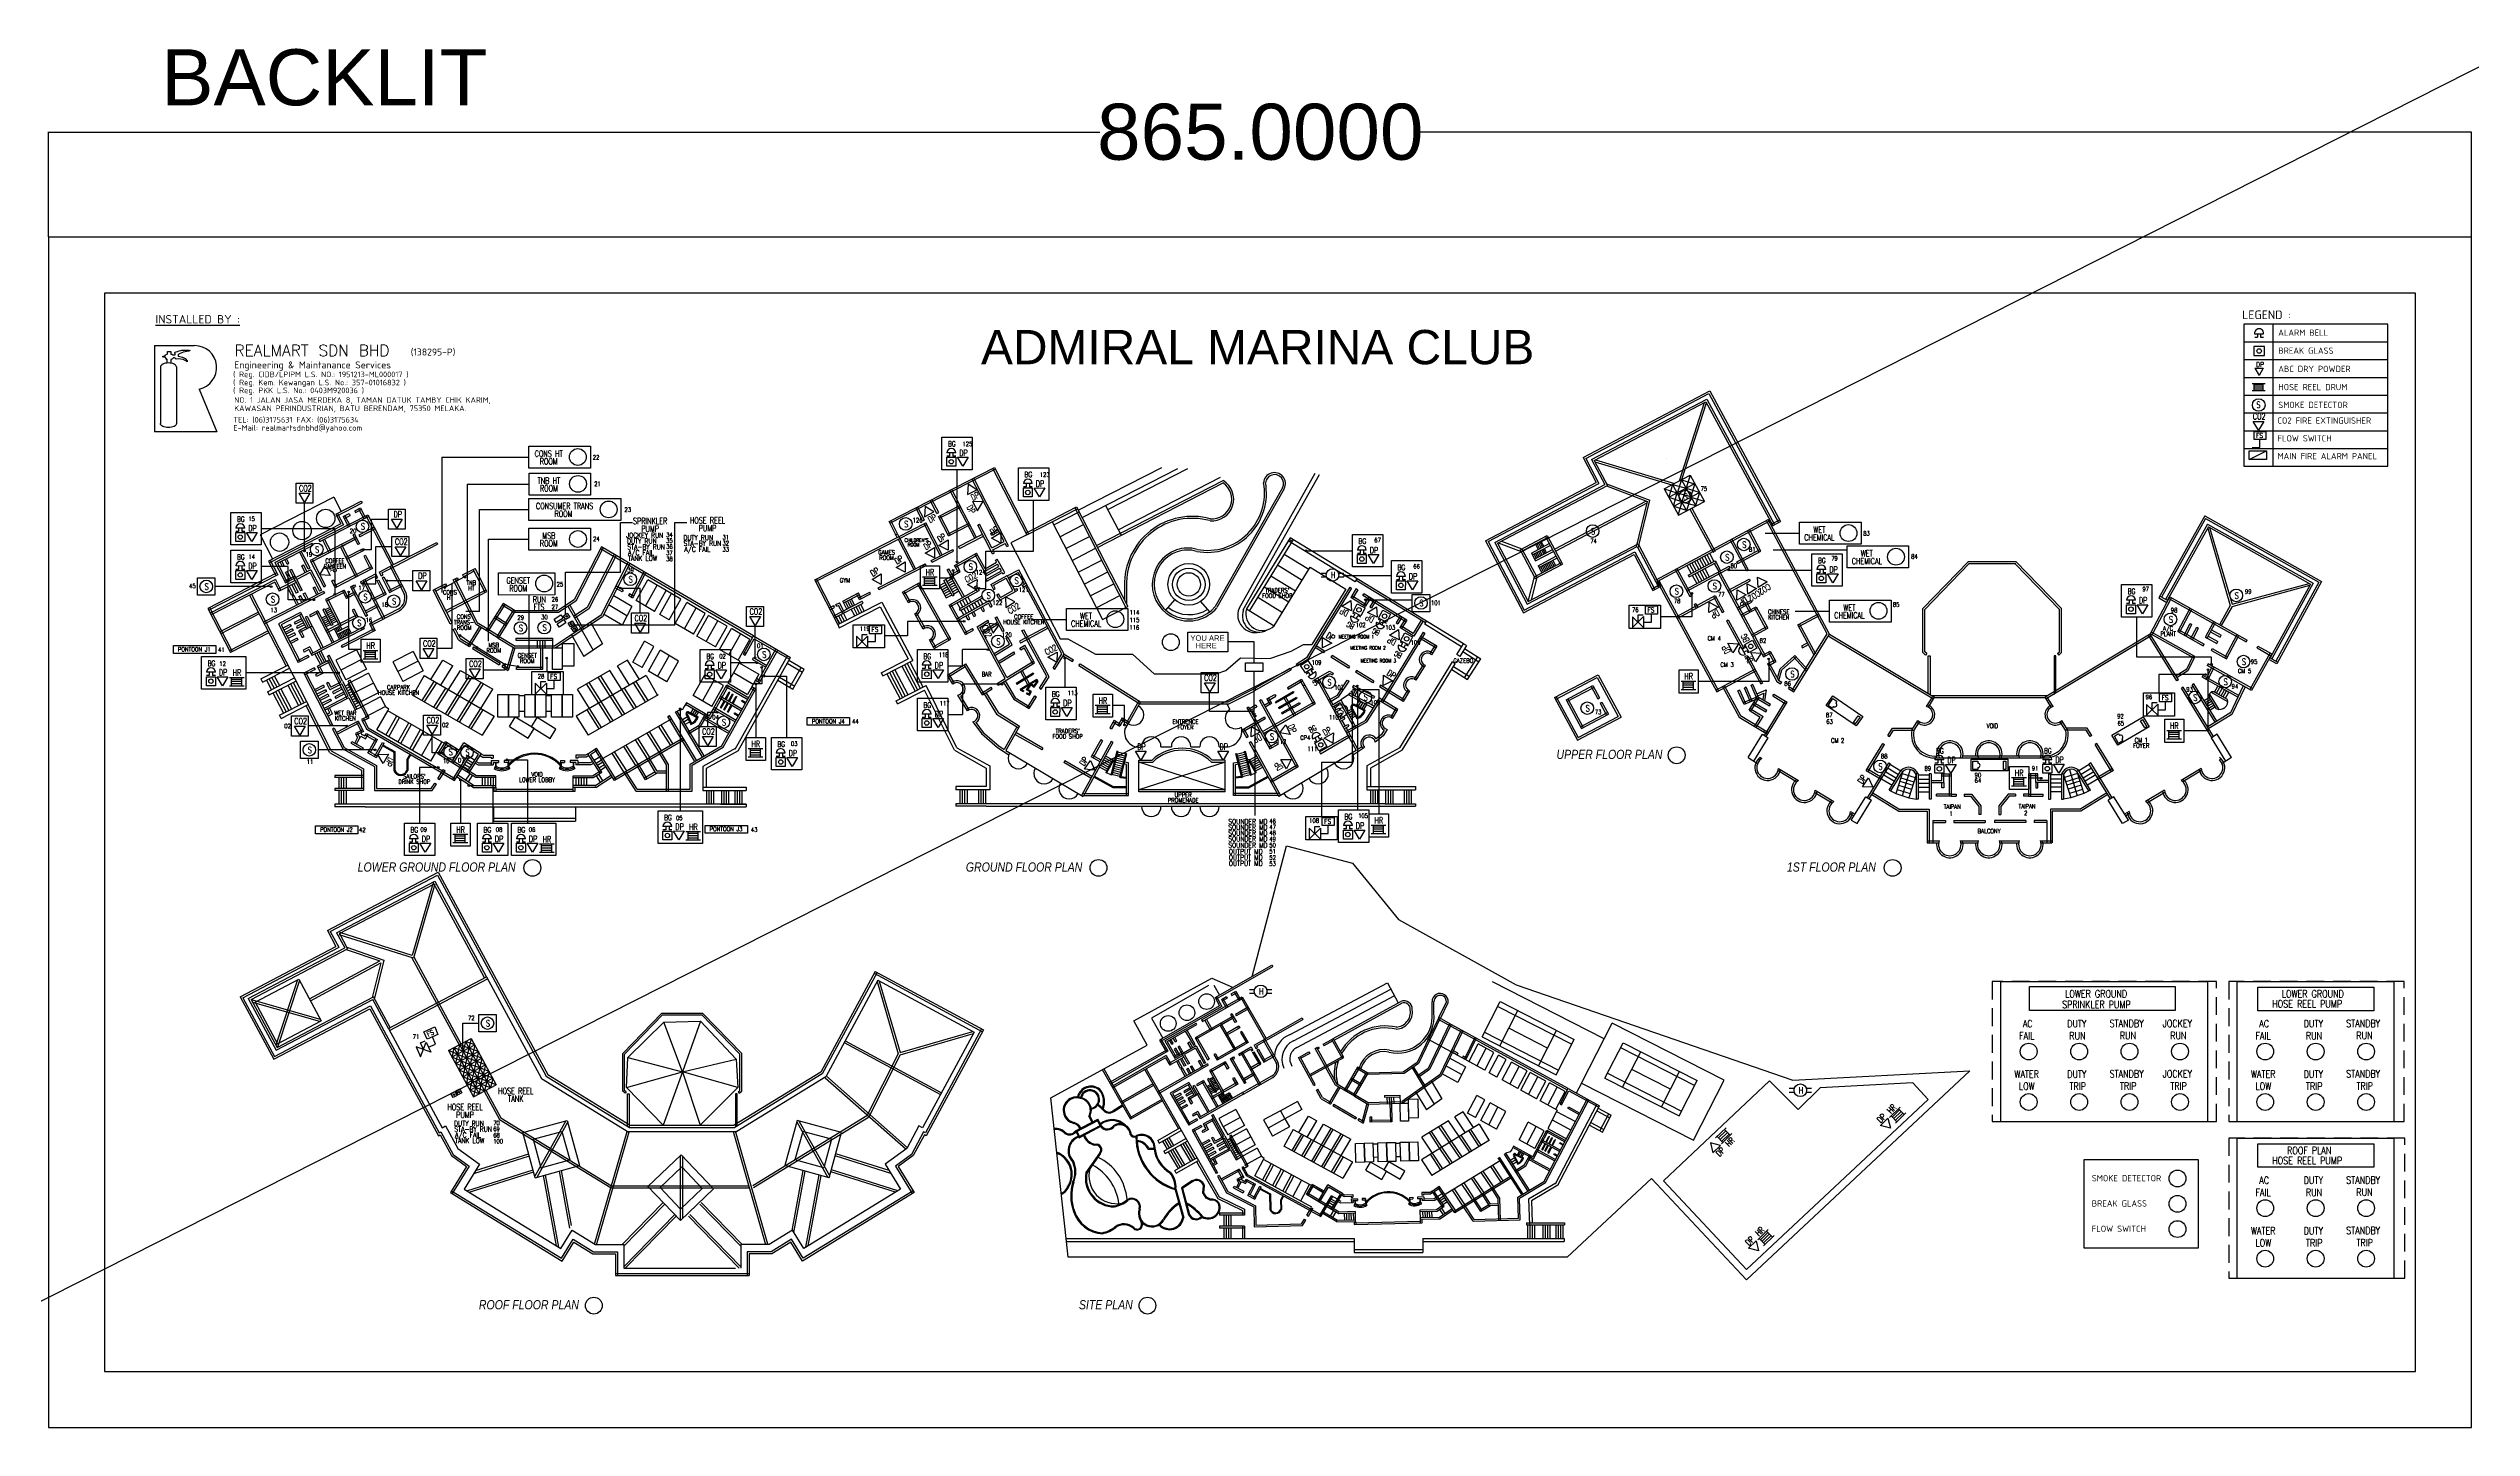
# Model space of a CAD drawing. Extents: x -2888 to 8486, y -2377 to 1555.
# Drawn here: x 6635 to 7500, y 369 to 862 of the extents above; entities that cross this region are included whole.
import ezdxf
from ezdxf.enums import TextEntityAlignment as Align

# ---------------------------------------------------------------- set-up
doc = ezdxf.new("R2010")
doc.units = 0
doc.linetypes.add('HIDDEN', pattern=[9.525, 6.35, -3.175])
doc.layers.get('0').update_dxf_attribs({"linetype": 'CONTINUOUS'})
doc.layers.get('DEFPOINTS').update_dxf_attribs({"linetype": 'CONTINUOUS'})
for name, color, linetype in [('BUILD', 8, 'CONTINUOUS'), ('EXIST_ROAD', 6, 'CONTINUOUS'), ('FAPOINT', 1, 'CONTINUOUS'), ('FF_GRID_LINE', 8, 'CONTINUOUS'), ('FIRE', 160, 'CONTINUOUS'), ('MIMIC_SIZE', 7, 'CONTINUOUS'), ('MIMIC_TYPE', 7, 'CONTINUOUS'), ('NAMA_TEMPAT', 6, 'CONTINUOUS'), ('TEXT', 8, 'CONTINUOUS'), ('TXT4', 8, 'CONTINUOUS'), ('Z-VIEWPORT', 7, 'CONTINUOUS'), ('Z-VIEWPORTS', 7, 'CONTINUOUS')]:
    doc.layers.add(name, color=color, linetype=linetype)
doc.styles.add('ARIAL', font='arial.ttf')
doc.styles.add('ARIAL_NARROW_ITALIC', font='ARIALNI.TTF')
doc.styles.add('BADAI', font='romans.shx', dxfattribs={"width": 0.65})
doc.styles.add('ISOC', font='isocpeur.ttf')
doc.styles.add('MTXPL_TIMES_NEW_ROMAN', font='txt.shx')
doc.styles.add('PLOT02__REVB$0$NARROW', font='SIMPLEX', dxfattribs={"width": 0.75})
doc.styles.add('ROMANS', font='ROMANS.SHX', dxfattribs={"width": 0.8})
doc.styles.get("Standard").update_dxf_attribs({"font": 'arial.ttf'})
doc.styles.add('TEXT', font='romans.shx', dxfattribs={"width": 0.8})
doc.dimstyles.get("Standard").update_dxf_attribs({"dimtxt": 0.18, "dimasz": 0.18, "dimexe": 0.18, "dimexo": 0.0625, "dimgap": 0.09, "dimtad": 0, "dimtih": 1, "dimtoh": 1, "dimzin": 0, "dimcen": 0.09, "dimazin": 3, "dimtfac": 1, "dimtofl": 0, "dimtmove": 0, "dimatfit": 3})

# ---------------------------------------------------------------- blocks, each defined once
blk = doc.blocks.new('D-433-1_MIMIC_SIZE_900_X_1')
at = {"layer": 'MIMIC_SIZE'}
for points in [[(3.62, 53.07), (868.62, 53.07), (868.62, 478.07), (3.62, 478.07)], [(23.62, 73.07), (848.62, 73.07), (848.62, 458.07), (23.62, 458.07)]]:
    blk.add_lwpolyline(points, close=True, dxfattribs=at)
at = {"layer": 'MIMIC_TYPE'}
blk.add_text('BACKLIT', height=20, dxfattribs=at).set_placement((43.91, 525.11))
blk = doc.blocks.new('*D40')
at = {"layer": 'DEFPOINTS', "color": 0}
for p in [(7500.35, 831.82), (6635.35, 794.38), (7500.35, 794.38)]:
    blk.add_point(p, dxfattribs=at)
at = {"layer": 'MIMIC_SIZE', "color": 0}
for p, q in [((6635.35, 794.44), (6635.35, 832)), ((6635.53, 831.82), (7010.73, 831.82)), ((7500.17, 831.82), (7124.98, 831.82)), ((7500.35, 794.44), (7500.35, 832))]:
    blk.add_line(p, q, dxfattribs=at)
for points in [[(6635.53, 831.85), (6635.53, 831.79), (6635.35, 831.82)], [(7500.17, 831.85), (7500.17, 831.79), (7500.35, 831.82)]]:
    blk.add_solid(points, dxfattribs=at)
blk.add_text('865.0000', height=20, dxfattribs=at).set_placement((7009.69, 821.99))
blk = doc.blocks.new('*U49')
at = {"color": 1}
blk.add_circle((0, 0), 3, dxfattribs=at)
blk = doc.blocks.new('*U51')
at = {"layer": 'MIMIC_SIZE', "color": 0, "linetype": 'BYBLOCK'}
for p in [(0, 18), (18, 18), (36, 18), (54, 18), (0, 0), (18, 0), (36, 0), (54, 0)]:
    blk.add_blockref('*U49', p, dxfattribs=at)
blk = doc.blocks.new('*X158')
at = {"style": 'ROMANS', "width": 0.8}
for s, p in [('DUTY', (7356.01, 512.26)), ('RUN', (7356.76, 507.92))]:
    blk.add_text(s, height=2.608, dxfattribs=at).set_placement(p)
blk = doc.blocks.new('*X159')
at = {"style": 'ROMANS', "width": 0.8}
for s, p in [('STANDBY', (7371.15, 512.35)), ('RUN', (7374.78, 508))]:
    blk.add_text(s, height=2.608, dxfattribs=at).set_placement(p)
blk = doc.blocks.new('*X160')
at = {"style": 'ROMANS', "width": 0.8}
for s, p in [('JOCKEY', (7390.15, 512.35)), ('RUN', (7392.78, 508))]:
    blk.add_text(s, height=2.608, dxfattribs=at).set_placement(p)
blk = doc.blocks.new('*X161')
at = {"style": 'ROMANS', "width": 0.8}
for s, p in [('FAIL', (7338.81, 507.92)), ('AC', (7340.15, 512.26))]:
    blk.add_text(s, height=2.608, dxfattribs=at).set_placement(p)
blk = doc.blocks.new('*X162')
at = {"style": 'ROMANS', "width": 0.8}
for s, p in [('WATER', (7337.17, 494.26)), ('LOW', (7338.76, 489.92))]:
    blk.add_text(s, height=2.608, dxfattribs=at).set_placement(p)
blk = doc.blocks.new('*X163')
at = {"style": 'ROMANS', "width": 0.8}
for s, p in [('DUTY', (7356.01, 494.26)), ('TRIP', (7356.81, 489.92))]:
    blk.add_text(s, height=2.608, dxfattribs=at).set_placement(p)
blk = doc.blocks.new('*X164')
at = {"style": 'ROMANS', "width": 0.8}
for s, p in [('STANDBY', (7371.15, 494.35)), ('TRIP', (7374.83, 490))]:
    blk.add_text(s, height=2.608, dxfattribs=at).set_placement(p)
blk = doc.blocks.new('*X165')
at = {"style": 'ROMANS', "width": 0.8}
for s, p in [('JOCKEY', (7390.15, 494.35)), ('TRIP', (7392.83, 490))]:
    blk.add_text(s, height=2.608, dxfattribs=at).set_placement(p)
blk = doc.blocks.new('*X166')
at = {"style": 'ROMANS', "width": 0.8}
for s, p in [('DUTY', (7440.45, 456.34)), ('RUN', (7441.2, 451.99))]:
    blk.add_text(s, height=2.608, dxfattribs=at).set_placement(p)
blk = doc.blocks.new('*X167')
at = {"style": 'ROMANS', "width": 0.8}
for s, p in [('STANDBY', (7455.59, 456.43)), ('RUN', (7459.22, 452.08))]:
    blk.add_text(s, height=2.608, dxfattribs=at).set_placement(p)
blk = doc.blocks.new('*X168')
at = {"style": 'ROMANS', "width": 0.8}
for s, p in [('AC', (7424.59, 456.34)), ('FAIL', (7423.25, 451.99))]:
    blk.add_text(s, height=2.608, dxfattribs=at).set_placement(p)
blk = doc.blocks.new('*X169')
at = {"style": 'ROMANS', "width": 0.8}
for s, p in [('WATER', (7421.61, 438.34)), ('LOW', (7423.2, 433.99))]:
    blk.add_text(s, height=2.608, dxfattribs=at).set_placement(p)
blk = doc.blocks.new('*X170')
at = {"style": 'ROMANS', "width": 0.8}
for s, p in [('DUTY', (7440.45, 438.34)), ('TRIP', (7441.25, 433.99))]:
    blk.add_text(s, height=2.608, dxfattribs=at).set_placement(p)
blk = doc.blocks.new('*X171')
at = {"style": 'ROMANS', "width": 0.8}
for s, p in [('STANDBY', (7455.59, 438.43)), ('TRIP', (7459.27, 434.08))]:
    blk.add_text(s, height=2.608, dxfattribs=at).set_placement(p)
blk = doc.blocks.new('*U52')
at = {"color": 1}
blk.add_circle((0, 0), 3, dxfattribs=at)
blk = doc.blocks.new('*U53')
at = {"layer": 'MIMIC_SIZE', "color": 0, "linetype": 'BYBLOCK'}
for p in [(0, 18), (18, 18), (36, 18), (0, 0), (18, 0), (36, 0)]:
    blk.add_blockref('*U52', p, dxfattribs=at)
blk = doc.blocks.new('*X172')
at = {"style": 'ROMANS', "width": 0.8}
for s, p in [('DUTY', (7440.45, 512.26)), ('RUN', (7441.2, 507.92))]:
    blk.add_text(s, height=2.608, dxfattribs=at).set_placement(p)
blk = doc.blocks.new('*X173')
at = {"style": 'ROMANS', "width": 0.8}
for s, p in [('STANDBY', (7455.59, 512.35)), ('RUN', (7459.22, 508))]:
    blk.add_text(s, height=2.608, dxfattribs=at).set_placement(p)
blk = doc.blocks.new('*X174')
at = {"style": 'ROMANS', "width": 0.8}
for s, p in [('FAIL', (7423.25, 507.92)), ('AC', (7424.59, 512.26))]:
    blk.add_text(s, height=2.608, dxfattribs=at).set_placement(p)
blk = doc.blocks.new('*X175')
at = {"style": 'ROMANS', "width": 0.8}
for s, p in [('WATER', (7421.61, 494.26)), ('LOW', (7423.2, 489.92))]:
    blk.add_text(s, height=2.608, dxfattribs=at).set_placement(p)
blk = doc.blocks.new('*X176')
at = {"style": 'ROMANS', "width": 0.8}
for s, p in [('DUTY', (7440.45, 494.26)), ('TRIP', (7441.25, 489.92))]:
    blk.add_text(s, height=2.608, dxfattribs=at).set_placement(p)
blk = doc.blocks.new('*X177')
at = {"style": 'ROMANS', "width": 0.8}
for s, p in [('STANDBY', (7455.59, 494.35)), ('TRIP', (7459.27, 490))]:
    blk.add_text(s, height=2.608, dxfattribs=at).set_placement(p)
blk = doc.blocks.new('*U54')
at = {"color": 1}
blk.add_circle((0, 0), 3, dxfattribs=at)
blk = doc.blocks.new('*U56')
at = {"layer": 'MIMIC_SIZE', "color": 0, "linetype": 'BYBLOCK'}
for p in [(0, 18), (18, 18), (36, 18), (0, 0), (18, 0), (36, 0)]:
    blk.add_blockref('*U54', p, dxfattribs=at)

msp = doc.modelspace()

# ---------------------------------------------------------------- linework, layer by layer
at = {"color": 7, "linetype": 'BYBLOCK'}
for p, q in [((7470.468, 763.319, 0.497), (7419.034, 763.319, 0.497)), ((7419.034, 763.319, 0.497), (7419.039, 712.557, -0.526)), ((7470.468, 712.557, 0.468), (7470.468, 763.319, 0.484))]:
    msp.add_line(p, q, dxfattribs=at)
at = {"linetype": 'BYBLOCK'}
for p, q in [((7429.399, 763.319, 0.369), (7429.408, 712.557, -0.223)), ((7419.034, 756.974, 0.369), (7470.468, 756.974, 0.468)), ((7419.034, 750.629, 0.241), (7470.468, 750.629, 0.437)), ((7419.034, 744.283, 0.113), (7470.468, 744.283, 0.407)), ((7419.034, 737.938, -0.015), (7470.468, 737.938, 0.382)), ((7419.034, 731.593, -0.143), (7470.468, 731.593, 0.346)), ((7419.034, 725.247, -0.27), (7470.468, 725.247, 0.314)), ((7419.034, 718.902, -0.398), (7470.468, 718.902, 0.287)), ((7419.034, 712.557, -0.399), (7470.468, 712.557, 0.287))]:
    msp.add_line(p, q, dxfattribs=at)
at = {"color": 1}
for p, q in [((6673.264, 755.622), (6687.543, 755.622)), ((6673.264, 755.622), (6673.264, 724.816)), ((6689.11, 740.113), (6695.508, 724.816)), ((7422.357, 728.574, 0.713), (7426.174, 728.584, 0.713)), ((7424.262, 725.398, 0.713), (7422.357, 728.574, 0.713)), ((7426.174, 728.584, 0.713), (7424.262, 725.398, 0.713)), ((6695.508, 724.816), (6673.264, 724.816)), ((7422.037, 719.255, 0.928), (7424.827, 719.255, 0.928)), ((7424.827, 719.255, 0.928), (7424.827, 722.071, 0.928)), ((6956.053, 712.585), (6956.056, 715.766)), ((6957.051, 716.163), (6956.056, 716.164)), ((6956.056, 715.766), (6959.237, 715.763)), ((6959.239, 717.353), (6956.058, 717.357)), ((6957.052, 717.356), (6957.051, 716.163)), ((6958.245, 717.355), (6958.244, 716.161)), ((6959.238, 716.16), (6958.244, 716.161)), ((6959.237, 715.763), (6959.234, 712.581)), ((6959.85, 715.761), (6963.668, 715.771)), ((6961.755, 712.585), (6959.85, 715.761)), ((6963.668, 715.771), (6961.755, 712.585)), ((6724.872, 702.921), (6728.69, 702.932)), ((6726.777, 699.745), (6724.872, 702.921)), ((6728.69, 702.932), (6726.777, 699.745)), ((6963.639, 706.156), (6963.378, 702.461)), ((6963.378, 702.461), (6966.787, 704.18)), ((6966.787, 704.18), (6963.639, 706.156)), ((6983.388, 701.625), (6983.391, 704.806)), ((6984.386, 705.203), (6983.391, 705.204)), ((6983.391, 704.806), (6986.573, 704.803)), ((6986.574, 706.394), (6983.393, 706.397)), ((6984.387, 706.396), (6984.386, 705.203)), ((6985.58, 706.395), (6985.579, 705.202)), ((6986.573, 705.201), (6985.579, 705.202)), ((6986.573, 704.803), (6986.569, 701.622)), ((6987.185, 704.801), (6991.003, 704.812)), ((6989.091, 701.625), (6987.185, 704.801)), ((6991.003, 704.812), (6989.091, 701.625)), ((6757.825, 693.644), (6761.643, 693.655)), ((6759.731, 690.468), (6757.825, 693.644)), ((6761.643, 693.655), (6759.731, 690.468)), ((6948.327, 698.227), (6948.066, 694.533)), ((6948.066, 694.533), (6951.475, 696.252)), ((6951.475, 696.252), (6948.327, 698.227)), ((6968.949, 699.808), (6965.248, 699.966)), ((6965.248, 699.966), (6967.062, 696.606)), ((6967.062, 696.606), (6968.949, 699.808)), ((6702.235, 685.693), (6702.238, 688.875)), ((6703.233, 689.271), (6702.238, 689.272)), ((6702.238, 688.875), (6705.42, 688.871)), ((6705.422, 690.462), (6702.24, 690.465)), ((6703.234, 690.464), (6703.233, 689.271)), ((6704.427, 690.463), (6704.426, 689.27)), ((6705.42, 689.269), (6704.426, 689.27)), ((6705.42, 688.871), (6705.416, 685.69)), ((6706.032, 688.869), (6709.85, 688.88)), ((6707.938, 685.693), (6706.032, 688.869)), ((6709.85, 688.88), (6707.938, 685.693)), ((6759.123, 683.828), (6762.94, 683.838)), ((6761.028, 680.652), (6759.123, 683.828)), ((6762.94, 683.838), (6761.028, 680.652)), ((6948.343, 681.591), (6951.607, 683.572)), ((6951.607, 683.572), (6951.615, 679.855)), ((6953.236, 684.304), (6956.499, 686.285)), ((6956.508, 682.568), (6953.236, 684.304)), ((6956.499, 686.285), (6956.508, 682.568)), ((6972.039, 686.88), (6975.303, 688.861)), ((6975.311, 685.144), (6972.039, 686.88)), ((6975.303, 688.861), (6975.311, 685.144)), ((6702.238, 672.183), (6702.241, 675.365)), ((6703.236, 675.761), (6702.241, 675.762)), ((6702.241, 675.365), (6705.423, 675.361)), ((6705.424, 676.952), (6702.243, 676.956)), ((6703.237, 676.954), (6703.236, 675.761)), ((6704.43, 676.953), (6704.429, 675.76)), ((6705.423, 675.759), (6704.429, 675.76)), ((6705.423, 675.361), (6705.419, 672.18)), ((6706.035, 675.36), (6709.853, 675.37)), ((6707.941, 672.183), (6706.035, 675.36)), ((6709.853, 675.37), (6707.941, 672.183)), ((6732.264, 673.819), (6734.18, 676.988)), ((6734.18, 676.988), (6735.975, 673.619)), ((6937.96, 676.445), (6941.223, 678.425)), ((6941.232, 674.709), (6937.96, 676.445)), ((6941.223, 678.425), (6941.232, 674.709)), ((6951.615, 679.855), (6948.343, 681.591)), ((7102.618, 677.848), (7102.621, 681.03)), ((7103.616, 681.426), (7102.621, 681.427)), ((7102.621, 681.03), (7105.803, 681.026)), ((7105.804, 682.617), (7102.623, 682.62)), ((7103.617, 682.619), (7103.616, 681.426)), ((7104.81, 682.618), (7104.809, 681.425)), ((7105.803, 681.424), (7104.809, 681.425)), ((7105.803, 681.026), (7105.799, 677.845)), ((7106.415, 681.024), (7110.233, 681.035)), ((7108.32, 677.848), (7106.415, 681.024)), ((7110.233, 681.035), (7108.32, 677.848)), ((7269.835, 675.714), (7266.654, 675.717)), ((7267.648, 675.716), (7267.647, 674.523)), ((7268.841, 675.715), (7268.84, 674.522)), ((6735.975, 673.619), (6732.264, 673.819)), ((6766.609, 671.663), (6770.427, 671.673)), ((6768.515, 668.487), (6766.609, 671.663)), ((6770.427, 671.673), (6768.515, 668.487)), ((6929.361, 672.14), (6932.625, 674.121)), ((6932.633, 670.404), (6929.361, 672.14)), ((6932.625, 674.121), (6932.633, 670.404)), ((6963.492, 670.329), (6966.881, 672.089)), ((6966.642, 668.38), (6963.492, 670.329)), ((6966.881, 672.089), (6966.642, 668.38)), ((7116.551, 668.476), (7116.555, 671.657)), ((7117.549, 672.054), (7116.555, 672.055)), ((7116.555, 671.657), (7119.736, 671.654)), ((7119.738, 673.245), (7116.556, 673.248)), ((7117.551, 673.247), (7117.549, 672.054)), ((7118.744, 673.246), (7118.742, 672.053)), ((7119.737, 672.052), (7118.742, 672.053)), ((7119.736, 671.654), (7119.733, 668.473)), ((7120.349, 671.652), (7124.167, 671.663)), ((7122.254, 668.476), (7120.349, 671.652)), ((7124.167, 671.663), (7122.254, 668.476)), ((7238.1, 664.78), (7238.156, 668.496)), ((7241.397, 666.703), (7238.1, 664.78)), ((7238.156, 668.496), (7241.397, 666.703)), ((7241.814, 670.584), (7245.15, 668.976)), ((7241.965, 666.871), (7241.814, 670.584)), ((7245.15, 668.976), (7241.965, 666.871)), ((7245.511, 672.951), (7248.848, 671.343)), ((7245.663, 669.238), (7245.511, 672.951)), ((7248.848, 671.343), (7245.663, 669.238)), ((7266.649, 670.945), (7266.652, 674.127)), ((7267.647, 674.523), (7266.652, 674.524)), ((7266.652, 674.127), (7269.834, 674.123)), ((7269.834, 674.521), (7268.84, 674.522)), ((7269.834, 674.123), (7269.83, 670.942)), ((7270.446, 674.122), (7274.264, 674.132)), ((7272.352, 670.945), (7270.446, 674.122)), ((7274.264, 674.132), (7272.352, 670.945)), ((6885.719, 658.904), (6889.537, 658.915)), ((6887.624, 655.728), (6885.719, 658.904)), ((6889.537, 658.915), (6887.624, 655.728)), ((6977.054, 665.898), (6977.123, 662.195)), ((6980.365, 664.211), (6977.054, 665.898)), ((6977.123, 662.195), (6980.365, 664.211)), ((7097.114, 662.647), (7100.272, 664.606)), ((7100.514, 660.91), (7097.114, 662.647)), ((7100.272, 664.606), (7100.514, 660.91)), ((7100.328, 659.214), (7103.156, 657.756)), ((7100.875, 660.275), (7101.759, 659.819)), ((7101.058, 660.628), (7102.516, 663.456)), ((7103.885, 659.17), (7101.058, 660.628)), ((7101.212, 658.759), (7101.759, 659.819)), ((7102.272, 658.212), (7102.819, 659.272)), ((7102.819, 659.272), (7103.703, 658.816)), ((7105.343, 661.997), (7103.885, 659.17)), ((7106.251, 660.375), (7109.409, 662.334)), ((7109.65, 658.638), (7106.251, 660.375)), ((7109.409, 662.334), (7109.65, 658.638)), ((7110.012, 658.003), (7110.896, 657.547)), ((7110.194, 658.357), (7111.652, 661.184)), ((7113.022, 656.898), (7110.194, 658.357)), ((7110.349, 656.487), (7110.896, 657.547)), ((7114.48, 659.726), (7113.022, 656.898)), ((7200.811, 654.96), (7204.798, 658.88)), ((7204.798, 654.96), (7200.811, 658.86)), ((7200.811, 658.86), (7200.811, 654.96)), ((7202.799, 659.477), (7204.598, 659.477)), ((7202.799, 656.915), (7202.799, 659.477)), ((7204.798, 658.88), (7204.798, 654.96)), ((7207.588, 656.924), (7207.588, 659.74)), ((7228.097, 660.332), (7228.154, 664.048)), ((7231.395, 662.255), (7228.097, 660.332)), ((7228.154, 664.048), (7231.395, 662.255)), ((7377.189, 659.938), (7377.192, 663.12)), ((7378.187, 663.517), (7377.192, 663.518)), ((7377.192, 663.12), (7380.373, 663.117)), ((7380.375, 664.707), (7377.194, 664.711)), ((7378.188, 664.71), (7378.187, 663.517)), ((7379.381, 664.708), (7379.38, 663.515)), ((7380.374, 663.514), (7379.38, 663.515)), ((7380.373, 663.117), (7380.37, 659.935)), ((7380.986, 663.115), (7384.804, 663.125)), ((7382.891, 659.938), (7380.986, 663.115)), ((7384.804, 663.125), (7382.891, 659.938)), ((6844.659, 656.545), (6848.477, 656.556)), ((6846.564, 653.369), (6844.659, 656.545)), ((6848.477, 656.556), (6846.564, 653.369)), ((6923.809, 647.985), (6927.796, 651.905)), ((6927.796, 647.985), (6923.809, 651.885)), ((6923.809, 651.885), (6923.809, 647.985)), ((6925.798, 652.502), (6927.596, 652.502)), ((6925.798, 649.94), (6925.798, 652.502)), ((6927.796, 651.905), (6927.796, 647.985)), ((6927.796, 649.948), (6930.586, 649.948)), ((6930.586, 649.948), (6930.586, 652.765)), ((6974.786, 655.967), (6971.11, 656.418)), ((6971.11, 656.418), (6972.651, 652.926)), ((6972.651, 652.926), (6974.786, 655.967)), ((7090.146, 647.688), (7090.218, 651.391)), ((7093.459, 649.373), (7090.146, 647.688)), ((7090.218, 651.391), (7093.459, 649.373)), ((7109.465, 656.943), (7112.293, 655.485)), ((7111.409, 655.94), (7111.956, 657.001)), ((7111.956, 657.001), (7112.84, 656.545)), ((7114.121, 652.276), (7117.279, 654.236)), ((7117.521, 650.539), (7114.121, 652.276)), ((7117.279, 654.236), (7117.521, 650.539)), ((7117.336, 648.844), (7120.163, 647.386)), ((7117.882, 649.904), (7118.766, 649.449)), ((7118.065, 650.258), (7119.523, 653.085)), ((7120.892, 648.8), (7118.065, 650.258)), ((7118.219, 648.388), (7118.766, 649.449)), ((7119.28, 647.841), (7119.826, 648.902)), ((7119.826, 648.902), (7120.71, 648.446)), ((7122.351, 651.627), (7120.892, 648.8)), ((7204.798, 656.924), (7207.588, 656.924)), ((7236.679, 645.976), (7234.911, 649.359)), ((7234.911, 649.359), (7238.62, 649.13)), ((7238.62, 649.13), (7236.679, 645.976)), ((7240.881, 648.897), (7243.66, 650.446)), ((7242.43, 646.118), (7240.881, 648.897)), ((6769.143, 647.485), (6772.961, 647.495)), ((6771.049, 644.309), (6769.143, 647.485)), ((6772.961, 647.495), (6771.049, 644.309)), ((6785.602, 640.233), (6789.42, 640.243)), ((6787.508, 637.057), (6785.602, 640.233)), ((6789.42, 640.243), (6787.508, 637.057)), ((6870.794, 640.295), (6869.799, 640.296)), ((6872.982, 641.486), (6869.801, 641.489)), ((6870.795, 641.488), (6870.794, 640.295)), ((6871.988, 641.487), (6871.987, 640.294)), ((6872.981, 640.293), (6871.987, 640.294)), ((6948.294, 640.312), (6947.299, 640.313)), ((6950.482, 641.503), (6947.301, 641.506)), ((6948.295, 641.505), (6948.294, 640.312)), ((6949.488, 641.504), (6949.487, 640.311)), ((6950.481, 640.31), (6949.487, 640.311)), ((6992.104, 644.452), (6995.472, 646.251)), ((6995.276, 642.539), (6992.104, 644.452)), ((6995.472, 646.251), (6995.276, 642.539)), ((7084.119, 638.784), (7082.325, 641.412)), ((7086.746, 640.578), (7084.119, 638.784)), ((7084.952, 643.206), (7086.746, 640.578)), ((7086.149, 639.689), (7086.971, 640.25)), ((7239.492, 648.123), (7241.041, 645.344)), ((7239.976, 647.254), (7241.018, 647.835)), ((7240.534, 648.704), (7241.018, 647.835)), ((7240.557, 646.212), (7241.599, 646.793)), ((7241.599, 646.793), (7242.083, 645.924)), ((7245.209, 647.667), (7242.43, 646.118)), ((7244.795, 642.739), (7243.027, 646.122)), ((7243.027, 646.122), (7246.736, 645.893)), ((7246.736, 645.893), (7244.795, 642.739)), ((6691.756, 634.233), (6691.76, 637.415)), ((6692.754, 637.812), (6691.76, 637.813)), ((6691.76, 637.415), (6694.941, 637.412)), ((6694.943, 639.002), (6691.761, 639.006)), ((6692.756, 639.005), (6692.754, 637.812)), ((6693.949, 639.003), (6693.947, 637.81)), ((6694.942, 637.809), (6693.947, 637.81)), ((6694.941, 637.412), (6694.938, 634.23)), ((6695.554, 637.41), (6699.371, 637.42)), ((6697.459, 634.233), (6695.554, 637.41)), ((6699.371, 637.42), (6697.459, 634.233)), ((6809.114, 631.238), (6813.101, 635.159)), ((6813.101, 631.238), (6809.114, 635.138)), ((6809.114, 635.138), (6809.114, 631.238)), ((6811.102, 635.755), (6812.901, 635.755)), ((6811.102, 633.193), (6811.102, 635.755)), ((6813.101, 635.159), (6813.101, 631.238)), ((6813.101, 633.202), (6815.891, 633.202)), ((6815.891, 633.202), (6815.891, 636.019)), ((6869.796, 636.717), (6869.799, 639.898)), ((6869.799, 639.898), (6872.981, 639.895)), ((6872.981, 639.895), (6872.977, 636.713)), ((6873.593, 639.893), (6877.411, 639.903)), ((6875.498, 636.717), (6873.593, 639.893)), ((6877.411, 639.903), (6875.498, 636.717)), ((6947.296, 636.734), (6947.299, 639.916)), ((6947.299, 639.916), (6950.481, 639.912)), ((6950.481, 639.912), (6950.477, 636.731)), ((6951.093, 639.911), (6954.911, 639.921)), ((6952.998, 636.734), (6951.093, 639.911)), ((6954.911, 639.921), (6952.998, 636.734)), ((7047.995, 635.239), (7051.813, 635.249)), ((7049.901, 632.063), (7047.995, 635.239)), ((7051.813, 635.249), (7049.901, 632.063)), ((7084.343, 638.456), (7085.164, 639.016)), ((7085.016, 637.47), (7087.643, 639.264)), ((7085.837, 638.031), (7085.164, 639.016)), ((7086.822, 638.704), (7086.149, 639.689)), ((7111.847, 634.276), (7111.919, 637.979)), ((7115.16, 635.961), (7111.847, 634.276)), ((7111.919, 637.979), (7115.16, 635.961)), ((6948.294, 622.904), (6947.299, 622.905)), ((6950.482, 624.094), (6947.301, 624.098)), ((6948.295, 624.097), (6948.294, 622.904)), ((6949.488, 624.095), (6949.487, 622.902)), ((6950.481, 622.901), (6949.487, 622.902)), ((6993.154, 623.268), (6993.157, 626.45)), ((6994.152, 626.846), (6993.157, 626.847)), ((6993.157, 626.45), (6996.339, 626.446)), ((6996.34, 628.037), (6993.159, 628.04)), ((6994.153, 628.039), (6994.152, 626.846)), ((6995.346, 628.038), (6995.345, 626.845)), ((6996.339, 626.844), (6995.345, 626.845)), ((6996.339, 626.446), (6996.335, 623.265)), ((6996.951, 626.444), (7000.769, 626.455)), ((6998.857, 623.268), (6996.951, 626.444)), ((7000.769, 626.455), (6998.857, 623.268)), ((7384.359, 623.656), (7388.346, 627.576)), ((7388.346, 623.656), (7384.359, 627.556)), ((7384.359, 627.556), (7384.359, 623.656)), ((7386.347, 628.172), (7388.146, 628.172)), ((7386.347, 625.611), (7386.347, 628.172)), ((7388.346, 627.576), (7388.346, 623.656)), ((7388.346, 625.619), (7391.136, 625.619)), ((7391.136, 625.619), (7391.136, 628.436)), ((6723.196, 619.774), (6727.014, 619.784)), ((6725.101, 616.598), (6723.196, 619.774)), ((6727.014, 619.784), (6725.101, 616.598)), ((6770.42, 620.105), (6774.237, 620.115)), ((6772.325, 616.928), (6770.42, 620.105)), ((6774.237, 620.115), (6772.325, 616.928)), ((6868.78, 616.065), (6872.598, 616.076)), ((6870.685, 612.889), (6868.78, 616.065)), ((6872.598, 616.076), (6870.685, 612.889)), ((6947.296, 619.326), (6947.299, 622.507)), ((6947.299, 622.507), (6950.481, 622.504)), ((6950.481, 622.504), (6950.477, 619.322)), ((6951.093, 622.502), (6954.911, 622.512)), ((6952.998, 619.326), (6951.093, 622.502)), ((6954.911, 622.512), (6952.998, 619.326)), ((7064.648, 615.944), (7064.854, 619.655)), ((7068.02, 617.733), (7064.648, 615.944)), ((7064.854, 619.655), (7068.02, 617.733)), ((7074.891, 617.341), (7077.111, 620.306)), ((7078.564, 616.775), (7074.891, 617.341)), ((7077.111, 620.306), (7078.564, 616.775)), ((7089.402, 616.644), (7086.611, 615.117)), ((7088.056, 614.548), (7087.183, 614.07)), ((7087.375, 613.722), (7090.166, 615.248)), ((7087.483, 615.594), (7088.056, 614.548)), ((7088.53, 616.167), (7089.103, 615.12)), ((7089.975, 615.597), (7089.103, 615.12)), ((7090.166, 615.248), (7091.693, 612.457)), ((7090.704, 615.541), (7094.046, 617.386)), ((7093.902, 613.672), (7090.704, 615.541)), ((7094.046, 617.386), (7093.902, 613.672)), ((6752.981, 609.672), (6756.683, 609.798)), ((6754.841, 606.454), (6752.981, 609.672)), ((6756.683, 609.798), (6754.841, 606.454)), ((6895.166, 605.381), (6895.17, 608.563)), ((6896.164, 608.959), (6895.17, 608.96)), ((6895.17, 608.563), (6898.351, 608.559)), ((6898.353, 610.15), (6895.171, 610.153)), ((6896.165, 610.152), (6896.164, 608.959)), ((6897.359, 610.151), (6897.357, 608.958)), ((6898.352, 608.957), (6897.357, 608.958)), ((6898.351, 608.559), (6898.348, 605.378)), ((6898.964, 608.557), (6902.781, 608.568)), ((6900.869, 605.381), (6898.964, 608.557)), ((6902.781, 608.568), (6900.869, 605.381)), ((7005.182, 604.373), (7007.362, 607.507)), ((7007.362, 607.507), (7008.877, 604.114)), ((7023.384, 610.844), (7027.202, 610.854)), ((7025.289, 607.668), (7023.384, 610.844)), ((7027.202, 610.854), (7025.289, 607.668)), ((7052.783, 610.844), (7056.6, 610.854)), ((7054.688, 607.668), (7052.783, 610.844)), ((7056.6, 610.854), (7054.688, 607.668)), ((7075.282, 607.832), (7078.999, 607.841)), ((7077.264, 604.569), (7075.282, 607.832)), ((7078.999, 607.841), (7077.264, 604.569)), ((7088.901, 610.93), (7087.375, 613.722)), ((7308.786, 602.958), (7308.789, 606.139)), ((7309.784, 606.536), (7308.789, 606.537)), ((7308.789, 606.139), (7311.971, 606.136)), ((7311.973, 607.727), (7308.791, 607.73)), ((7309.785, 607.729), (7309.784, 606.536)), ((7310.978, 607.728), (7310.977, 606.535)), ((7311.971, 606.534), (7310.977, 606.535)), ((7311.971, 606.136), (7311.967, 602.954)), ((7312.583, 606.134), (7316.401, 606.144)), ((7314.489, 602.958), (7312.583, 606.134)), ((7316.401, 606.144), (7314.489, 602.958)), ((7347.319, 603.024), (7347.322, 606.206)), ((7348.317, 606.603), (7347.322, 606.604)), ((7347.322, 606.206), (7350.504, 606.203)), ((7350.505, 607.793), (7347.324, 607.797)), ((7348.318, 607.796), (7348.317, 606.603)), ((7349.511, 607.794), (7349.51, 606.601)), ((7350.504, 606.6), (7349.51, 606.601)), ((7350.504, 606.203), (7350.5, 603.021)), ((7351.116, 606.201), (7354.934, 606.211)), ((7353.022, 603.024), (7351.116, 606.201)), ((7354.934, 606.211), (7353.022, 603.024)), ((7008.877, 604.114), (7005.182, 604.373)), ((7282.9, 598.156), (7285.038, 601.319)), ((7286.598, 597.946), (7282.9, 598.156)), ((7285.038, 601.319), (7286.598, 597.946)), ((6767.368, 579.558), (6764.187, 579.561)), ((6765.181, 579.56), (6765.18, 578.367)), ((6766.374, 579.559), (6766.373, 578.366)), ((6793.461, 579.558), (6790.279, 579.561)), ((6791.274, 579.56), (6791.272, 578.367)), ((6792.467, 579.559), (6792.465, 578.366)), ((6805.596, 579.558), (6802.414, 579.561)), ((6803.408, 579.56), (6803.407, 578.367)), ((6804.601, 579.559), (6804.6, 578.366)), ((6854.715, 579.168), (6854.718, 582.349)), ((6855.712, 582.746), (6854.718, 582.747)), ((6854.718, 582.349), (6857.899, 582.346)), ((6857.901, 583.937), (6854.72, 583.94)), ((6855.714, 583.939), (6855.712, 582.746)), ((6856.907, 583.938), (6856.906, 582.745)), ((6857.9, 582.744), (6856.906, 582.745)), ((6857.899, 582.346), (6857.896, 579.165)), ((6858.512, 582.344), (6862.33, 582.355)), ((6860.417, 579.168), (6858.512, 582.344)), ((6862.33, 582.355), (6860.417, 579.168)), ((7085.413, 579.475), (7089.399, 583.395)), ((7089.399, 579.475), (7085.413, 583.375)), ((7085.413, 583.375), (7085.413, 579.475)), ((7087.401, 583.992), (7089.199, 583.992)), ((7087.401, 581.43), (7087.401, 583.992)), ((7089.399, 583.395), (7089.399, 579.475)), ((7089.399, 581.439), (7092.189, 581.439)), ((7092.189, 581.439), (7092.189, 584.255)), ((7097.636, 579.491), (7097.64, 582.672)), ((7098.634, 583.069), (7097.64, 583.07)), ((7097.64, 582.672), (7100.821, 582.669)), ((7100.823, 584.26), (7097.641, 584.263)), ((7098.636, 584.262), (7098.634, 583.069)), ((7099.829, 584.261), (7099.827, 583.068)), ((7100.822, 583.067), (7099.827, 583.068)), ((7100.821, 582.669), (7100.818, 579.488)), ((7101.434, 582.667), (7105.251, 582.678)), ((7103.339, 579.491), (7101.434, 582.667)), ((7105.251, 582.678), (7103.339, 579.491)), ((6764.182, 574.789), (6764.185, 577.97)), ((6765.18, 578.367), (6764.185, 578.368)), ((6764.185, 577.97), (6767.367, 577.967)), ((6767.367, 578.365), (6766.373, 578.366)), ((6767.367, 577.967), (6767.363, 574.785)), ((6767.979, 577.965), (6771.797, 577.975)), ((6769.885, 574.789), (6767.979, 577.965)), ((6771.797, 577.975), (6769.885, 574.789)), ((6790.274, 574.789), (6790.278, 577.97)), ((6791.272, 578.367), (6790.278, 578.368)), ((6790.278, 577.97), (6793.459, 577.967)), ((6793.46, 578.365), (6792.465, 578.366)), ((6793.459, 577.967), (6793.456, 574.785)), ((6794.072, 577.965), (6797.889, 577.975)), ((6795.977, 574.789), (6794.072, 577.965)), ((6797.889, 577.975), (6795.977, 574.789)), ((6802.409, 574.789), (6802.412, 577.97)), ((6803.407, 578.367), (6802.412, 578.368)), ((6802.412, 577.97), (6805.594, 577.967)), ((6805.594, 578.365), (6804.6, 578.366)), ((6805.594, 577.967), (6805.591, 574.785)), ((6806.206, 577.965), (6810.024, 577.975)), ((6808.112, 574.789), (6806.206, 577.965)), ((6810.024, 577.975), (6808.112, 574.789)), ((6771.796, 503.345), (6766.586, 505.336)), ((6766.586, 505.336), (6768.138, 501.758)), ((6768.138, 501.758), (6770.235, 506.942)), ((6768.164, 506.694), (6769.814, 507.409)), ((6769.184, 504.343), (6768.164, 506.694)), ((6770.235, 506.942), (6771.796, 503.345)), ((6771.014, 505.147), (6773.573, 506.257)), ((6773.573, 506.257), (6772.452, 508.841)), ((7289.324, 477.188), (7292.034, 479.877)), ((7292.911, 476.265), (7289.324, 477.188)), ((7292.034, 479.877), (7292.911, 476.265)), ((7228.704, 471.033), (7229.552, 467.428)), ((7232.297, 470.082), (7228.704, 471.033)), ((7229.552, 467.428), (7232.297, 470.082)), ((7242.267, 433.403), (7244.977, 436.092)), ((7245.854, 432.481), (7242.267, 433.403)), ((7244.977, 436.092), (7245.854, 432.481))]:
    msp.add_line(p, q, dxfattribs=at)
for p, q in [((6677.397, 752.483), (6677.741, 752.609)), ((6677.741, 752.609), (6677.867, 752.69)), ((6677.867, 753.485), (6679.06, 753.485)), ((6677.867, 752.69), (6677.867, 753.485)), ((6679.06, 753.485), (6679.06, 752.613)), ((6679.06, 752.613), (6679.393, 752.613)), ((6679.393, 752.613), (6679.657, 752.292)), ((6680.488, 753.186), (6680.596, 753.295)), ((6680.488, 753.058), (6680.488, 753.186)), ((6680.488, 752.987), (6680.488, 753.058)), ((6680.51, 752.958), (6680.488, 752.987)), ((6680.589, 752.901), (6680.51, 752.958)), ((6680.634, 752.826), (6680.589, 752.901)), ((6680.596, 753.295), (6680.994, 753.412)), ((6680.62, 752.529), (6680.634, 752.591)), ((6680.634, 752.667), (6680.634, 752.826)), ((6680.634, 752.591), (6680.634, 752.667)), ((6680.994, 753.412), (6681.457, 753.548)), ((6681.457, 753.548), (6682.066, 753.727)), ((6681.899, 752.59), (6681.694, 752.308)), ((6683.5, 753.256), (6681.899, 752.59)), ((6682.066, 753.727), (6682.643, 753.897)), ((6682.643, 753.897), (6682.983, 753.997)), ((6682.983, 753.997), (6683.343, 754.041)), ((6683.343, 754.041), (6683.666, 754.041)), ((6685.417, 753.695), (6683.5, 753.256)), ((6683.666, 754.041), (6684.298, 754.041)), ((6684.298, 754.041), (6684.673, 754.041)), ((6684.673, 754.041), (6685.438, 753.967)), ((6685.682, 753.755), (6685.417, 753.695)), ((6685.438, 753.967), (6685.772, 753.934)), ((6685.793, 753.825), (6685.682, 753.755)), ((6685.772, 753.934), (6685.816, 753.886)), ((6685.816, 753.886), (6685.793, 753.825)), ((6675.335, 748.032), (6675.335, 727.802)), ((6676.123, 751.738), (6676.307, 751.864)), ((6676.307, 751.555), (6676.123, 751.738)), ((6676.307, 751.864), (6676.926, 751.864)), ((6676.938, 751.555), (6676.307, 751.555)), ((6676.926, 751.864), (6677.11, 752.208)), ((6677.247, 751.291), (6676.938, 751.555)), ((6677.11, 752.208), (6677.397, 752.483)), ((6677.247, 751.131), (6677.247, 751.291)), ((6677.247, 751.131), (6677.249, 751.125)), ((6677.626, 750.844), (6677.509, 750.844)), ((6677.737, 750.677), (6677.626, 750.844)), ((6677.737, 749.416), (6677.737, 750.677)), ((6678.996, 750.713), (6678.996, 749.405)), ((6679.203, 750.713), (6678.996, 750.713)), ((6679.607, 750.942), (6679.203, 750.713)), ((6680.021, 751.247), (6679.607, 750.942)), ((6679.657, 752.292), (6680.425, 752.292)), ((6680.424, 751.247), (6680.021, 751.247)), ((6680.895, 750.848), (6680.424, 751.247)), ((6680.425, 752.292), (6680.497, 752.315)), ((6680.497, 752.315), (6680.54, 752.35)), ((6680.54, 752.35), (6680.58, 752.406)), ((6680.58, 752.406), (6680.595, 752.455)), ((6680.595, 752.455), (6680.62, 752.529)), ((6681.733, 750.876), (6680.895, 750.848)), ((6681.03, 748.036), (6681.03, 727.807)), ((6681.694, 752.308), (6681.694, 751.905)), ((6681.694, 751.905), (6682.246, 751.796)), ((6683.404, 750.652), (6681.733, 750.876)), ((6682.246, 751.796), (6683.217, 751.487)), ((6683.217, 751.487), (6684.122, 751.04)), ((6684.591, 750.059), (6683.404, 750.652)), ((6684.122, 751.04), (6684.918, 750.244)), ((6684.918, 749.895), (6684.591, 750.059)), ((6684.918, 750.244), (6684.918, 749.895)), ((7332.273, 528.602), (7406.273, 528.602)), ((7416.712, 528.602), (7472.712, 528.602)), ((7332.273, 478.602), (7406.273, 478.602)), ((7416.712, 478.602), (7472.712, 478.602)), ((7416.712, 472.679), (7472.712, 472.679)), ((7416.712, 422.679), (7472.712, 422.679))]:
    msp.add_line(p, q)
at = {"color": 1, "linetype": 'BYBLOCK'}
msp.add_line((7420.991, 714.974, 2.258), (7427.117, 718.023, 2.258), dxfattribs=at)
msp.add_line((7420.991, 714.974, 2.258), (7427.117, 718.023, 2.258), dxfattribs=at)
for points in [[(6681.03, 748.028), (6680.976, 748.302), (6680.816, 748.566), (6680.553, 748.808), (6680.2, 749.022), (6679.769, 749.197), (6679.276, 749.327), (6678.742, 749.407), (6678.186, 749.434), (6677.63, 749.408), (6677.095, 749.328), (6676.602, 749.198), (6676.17, 749.024), (6675.815, 748.811), (6675.552, 748.569), (6675.39, 748.305), (6675.335, 748.032)], [(6681.027, 727.796), (6680.974, 727.522), (6680.813, 727.259), (6680.551, 727.016), (6680.197, 726.803), (6679.766, 726.628), (6679.273, 726.498), (6678.739, 726.418), (6678.183, 726.39), (6677.627, 726.417), (6677.092, 726.496), (6676.599, 726.626), (6676.167, 726.8), (6675.812, 727.013), (6675.549, 727.256), (6675.387, 727.519), (6675.332, 727.793)]]:
    msp.add_lwpolyline(points)
at = {"color": 1}
for points in [[(6954.298, 722.986), (6965.125, 722.986), (6965.125, 711.345), (6954.298, 711.345)], [(7422.699, 722.071), (7422.699, 725.018), (7426.954, 725.018), (7426.954, 722.071)], [(6981.633, 712.026), (6992.46, 712.026), (6992.46, 700.385), (6981.633, 700.385)], [(6700.48, 696.094), (6711.307, 696.094), (6711.307, 684.453), (6700.48, 684.453)], [(7100.863, 688.249), (7111.69, 688.249), (7111.69, 676.608), (7100.863, 676.608)], [(6700.483, 682.584), (6711.31, 682.584), (6711.31, 670.944), (6700.483, 670.944)], [(6946.602, 677.063), (6953.459, 677.063), (6953.459, 668.779), (6946.602, 668.779)], [(7114.797, 678.877), (7125.623, 678.877), (7125.623, 667.236), (7114.797, 667.236)], [(7264.894, 681.346), (7275.721, 681.346), (7275.721, 669.705), (7264.894, 669.705)], [(6688.536, 672.749), (6694.8, 672.749), (6694.8, 666.547), (6688.536, 666.547)], [(7122.177, 666.84), (7128.441, 666.84), (7128.441, 660.638), (7122.177, 660.638)], [(7375.434, 670.339), (7386.261, 670.339), (7386.261, 658.699), (7375.434, 658.699)], [(7199.652, 662.973), (7210.767, 662.973), (7210.767, 654.689), (7199.652, 654.689)], [(7205.46, 659.74), (7205.46, 662.687), (7209.715, 662.687), (7209.715, 659.74)], [(6746.948, 650.848), (6753.805, 650.848), (6753.805, 642.564), (6746.948, 642.564)], [(6922.65, 655.997), (6933.765, 655.997), (6933.765, 647.713), (6922.65, 647.713)], [(6928.458, 652.765), (6928.458, 655.711), (6932.713, 655.711), (6932.713, 652.765)], [(6690.002, 644.634), (6705.822, 644.634), (6705.822, 632.994), (6690.002, 632.994)], [(6868.041, 647.118), (6878.868, 647.118), (6878.868, 635.477), (6868.041, 635.477)], [(6945.541, 647.135), (6956.368, 647.135), (6956.368, 635.494), (6945.541, 635.494)], [(6807.955, 639.251), (6819.07, 639.251), (6819.07, 630.967), (6807.955, 630.967)], [(6813.763, 636.019), (6813.763, 638.965), (6818.018, 638.965), (6818.018, 636.019)], [(6991.399, 633.669), (7002.226, 633.669), (7002.226, 622.028), (6991.399, 622.028)], [(7217.469, 639.89), (7224.326, 639.89), (7224.326, 631.606), (7217.469, 631.606)], [(7383.2, 631.668), (7394.315, 631.668), (7394.315, 623.384), (7383.2, 623.384)], [(6945.541, 629.727), (6956.368, 629.727), (6956.368, 618.086), (6945.541, 618.086)], [(7008.349, 631.236), (7015.207, 631.236), (7015.207, 622.952), (7008.349, 622.952)], [(7389.008, 628.436), (7389.008, 631.382), (7393.263, 631.382), (7393.263, 628.436)], [(6725.334, 614.424), (6731.598, 614.424), (6731.598, 608.222), (6725.334, 608.222)], [(6884.448, 615.782), (6891.306, 615.782), (6891.306, 607.498), (6884.448, 607.498)], [(6893.412, 615.782), (6904.238, 615.782), (6904.238, 604.141), (6893.412, 604.141)], [(7390.818, 622.273), (7397.676, 622.273), (7397.676, 613.989), (7390.818, 613.989)], [(7335.458, 605.421), (7342.316, 605.421), (7342.316, 597.137), (7335.458, 597.137)], [(6852.96, 589.569), (6868.781, 589.569), (6868.781, 577.928), (6852.96, 577.928)], [(7095.882, 589.892), (7106.708, 589.892), (7106.708, 578.251), (7095.882, 578.251)], [(7106.847, 588.486), (7113.705, 588.486), (7113.705, 580.202), (7106.847, 580.202)], [(6762.427, 585.19), (6773.254, 585.19), (6773.254, 573.549), (6762.427, 573.549)], [(6779.043, 585.19), (6785.901, 585.19), (6785.901, 576.906), (6779.043, 576.906)], [(6788.52, 585.19), (6799.346, 585.19), (6799.346, 573.549), (6788.52, 573.549)], [(6800.654, 585.19), (6816.475, 585.19), (6816.475, 573.549), (6800.654, 573.549)], [(7084.254, 587.488), (7095.368, 587.488), (7095.368, 579.204), (7084.254, 579.204)], [(7090.062, 584.255), (7090.062, 587.202), (7094.317, 587.202), (7094.317, 584.255)], [(6770.5, 507.994), (6769.328, 510.697), (6773.231, 512.391), (6774.404, 509.688)], [(6788.941, 516.849), (6795.205, 516.849), (6795.205, 510.647), (6788.941, 510.647)]]:
    msp.add_lwpolyline(points, close=True, dxfattribs=at)
at = {"color": 1, "linetype": 'BYBLOCK'}
msp.add_lwpolyline([(7056.371, 646.335), (7042.064, 646.335), (7042.064, 653.347), (7056.371, 653.347)], close=True, dxfattribs=at)
at = {"color": 0}
for points in [[(7342.548, 526.855), (7394.547, 526.855), (7394.547, 518.261), (7342.548, 518.261)], [(7424.025, 526.55), (7465.476, 526.55), (7465.476, 518.204), (7424.025, 518.204)], [(7424.025, 470.627), (7465.476, 470.627), (7465.476, 462.28), (7424.025, 462.28)]]:
    msp.add_lwpolyline(points, close=True, dxfattribs=at)
at = {"color": 1}
for centre, radius in [((7424.393, 734.426, -0.143), 2.243), ((6957.645, 714.174), 0.795), ((6984.98, 703.214), 0.795), ((6703.827, 687.282), 0.795), ((7104.21, 679.437), 0.795), ((6703.83, 673.772), 0.795), ((7118.144, 670.065), 0.795), ((7268.241, 672.534), 0.795), ((7103.2, 661.313), 0.795), ((7112.337, 659.041), 0.795), ((7378.781, 661.528), 0.795), ((7120.208, 650.942), 0.795), ((7243.045, 648.282), 0.795), ((7084.536, 640.995), 0.795), ((6693.349, 635.822), 0.795), ((6871.388, 638.306), 0.795), ((6948.888, 638.323), 0.795), ((6994.746, 624.857), 0.795), ((6948.888, 620.915), 0.795), ((6896.759, 606.97), 0.795), ((7089.534, 613.089), 0.795), ((7310.378, 604.547), 0.795), ((7348.911, 604.613), 0.795), ((6856.307, 580.757), 0.795), ((7099.229, 581.08), 0.795), ((6765.774, 576.378), 0.795), ((6791.867, 576.378), 0.795), ((6804.001, 576.378), 0.795)]:
    msp.add_circle(centre, radius, dxfattribs=at)
at = {"color": 1, "linetype": 'BYBLOCK'}
for centre, radius in [((6824.323, 715.865), 3), ((6824.391, 706.263), 3), ((7219.723, 701.764), 2.25), ((6747.465, 691.121), 2.25), ((6835.344, 697.159), 3), ((6941.404, 691.961), 2.25), ((6731.116, 682.868), 2.25), ((6824.37, 686.59), 3), ((7186.611, 689.408), 2.25), ((7240.565, 684.623), 2.25), ((7277.941, 688.712), 3), ((6726.743, 682.36), 0.299), ((6747.82, 682.816), 0.299), ((6958.314, 675.356), 0.299), ((6959.711, 678.423), 0.299), ((6964.443, 676.715), 2.25), ((7084.195, 682.429), 0.299), ((7093.732, 673.752), 2.25), ((7234.518, 680.102), 2.25), ((7235.232, 675.526), 0.299), ((7294.892, 680.263), 3), ((6691.679, 669.649), 2.25), ((6715.359, 665.078), 2.25), ((6714.868, 669.594), 0.299), ((6737.582, 666.817), 0.299), ((6742.512, 667.682), 0.299), ((6748.375, 665.942), 2.25), ((6747.625, 670.615), 0.299), ((6756.127, 671.729), 0.299), ((6758.588, 664.357), 2.25), ((6776.784, 669.273), 0.299), ((6783.988, 672.981), 0.299), ((6812.31, 670.704), 3), ((6839.484, 669.08), 0.299), ((6843.029, 672.213), 2.25), ((6967.538, 668.969), 0.299), ((6970.837, 666.46), 2.25), ((6980.822, 671.762), 2.25), ((7098.129, 673.559), 0.299), ((7216.496, 667.93), 2.25), ((7222.067, 667.206), 0.299), ((7230.059, 669.822), 2.25), ((7416.371, 666.445), 2.25), ((6730.072, 664.885), 0.299), ((6746.17, 656.656), 2.25), ((6962.235, 657.194), 0.299), ((7016.199, 657.958), 3), ((7105.509, 664.895), 0.299), ((7125.32, 663.74), 2.25), ((7288.671, 660.928), 3), ((7392.874, 657.903), 2.25), ((6782.219, 652.143), 0.299), ((6803.861, 654.82), 2.25), ((6812.355, 654.974), 2.25), ((6974.313, 650.037), 2.25), ((6788.346, 647.901), 0.299), ((6798.274, 641.847), 0.299), ((6802.88, 641.07), 0.299), ((6813.208, 644.061), 0.299), ((6887.59, 644.22), 0.299), ((6888.216, 642.41), 0.299), ((6890.735, 645.386), 2.25), ((6889.964, 640.805), 0.299), ((6970.7, 647.089), 0.299), ((6998.131, 644.079), 0.299), ((7249.45, 643.774), 0.299), ((7257.779, 638.39), 2.25), ((7406.254, 639.936), 0.299), ((7407.494, 641.822), 0.299), ((7418.949, 642.814), 2.25), ((6738.872, 638.814), 0.299), ((6887.877, 634.875), 0.299), ((6890.917, 637.63), 0.299), ((6975.693, 634.761), 0.299), ((7092.514, 635.467), 2.25), ((7100.72, 632.054), 0.299), ((7101.365, 632.869), 0.299), ((7102.614, 634.141), 0.299), ((7105.45, 630.087), 2.25), ((7401.566, 630.025), 2.25), ((7405.449, 638.217), 0.299), ((7412.4, 635.651), 2.25), ((6860.87, 625.936), 0.299), ((6873.962, 624.694), 0.299), ((6876.341, 621.201), 2.25), ((7065.228, 624.979), 0.299), ((7065.781, 624.134), 0.299), ((7066.185, 623.414), 0.299), ((7096.928, 625.277), 2.25), ((7184.682, 626.198), 2.25), ((6741.816, 619.84), 0.299), ((7019.488, 620.203), 0.299), ((7071.986, 616.039), 2.25), ((6728.477, 611.324), 2.25), ((6752.015, 611.323), 0.299), ((6775.808, 610.283), 0.299), ((6778.792, 610.567), 2.25), ((6784.763, 610.447), 2.25), ((6799.065, 607.805), 0.299), ((7216.603, 609.386), 3), ((7289.197, 605.414), 2.25), ((6774.489, 605.054), 0.299), ((6782.472, 600.571), 0.299), ((6785.431, 598.579), 0.299), ((7346.719, 601.204), 0.299), ((6808.112, 569.173), 3), ((7010.201, 569.173), 3), ((7293.692, 569.173), 3), ((7068.07, 525.099), 2.25), ((6792.084, 513.749), 2.25), ((6783.329, 503.82), 0.299), ((7260.75, 489.803), 2.25), ((7395.368, 458.268), 3), ((7395.368, 449.251), 3), ((7395.368, 440.234), 3), ((6830.066, 412.91), 3), ((7027.664, 412.91), 3)]:
    msp.add_circle(centre, radius, dxfattribs=at)
at = {"color": 1}
for centre, radius, start, end in [((6687.543, 747.788), 7.834, 281.540142, 90), ((6957.648, 717.355), 1.591, 359.939669, 179.939669), ((6984.984, 706.396), 1.591, 359.939669, 179.939669), ((6703.831, 690.464), 1.591, 359.939669, 179.939669), ((7104.213, 682.619), 1.591, 359.939669, 179.939669), ((6703.834, 676.954), 1.591, 359.939669, 179.939669), ((7118.147, 673.247), 1.591, 359.939669, 179.939669), ((7268.245, 675.716), 1.591, 359.939669, 179.939669), ((7378.784, 664.709), 1.591, 359.939669, 179.939669), ((7101.742, 658.485), 1.591, 152.720758, 332.720758), ((7110.879, 656.214), 1.591, 152.720758, 332.720758), ((7118.749, 648.115), 1.591, 152.720758, 332.720758), ((6693.352, 639.004), 1.591, 359.939669, 179.939669), ((6871.392, 641.487), 1.591, 359.939669, 179.939669), ((6948.891, 641.505), 1.591, 359.939669, 179.939669), ((7240.266, 646.733), 1.591, 119.138326, 299.138326), ((7086.33, 638.367), 1.591, 214.323349, 34.323349), ((6948.891, 624.096), 1.591, 359.939669, 179.939669), ((6994.75, 628.039), 1.591, 359.939669, 179.939669), ((7088.007, 615.881), 1.591, 28.679535, 208.679535), ((6896.762, 610.152), 1.591, 359.939669, 179.939669), ((7310.382, 607.728), 1.591, 359.939669, 179.939669), ((7348.915, 607.795), 1.591, 359.939669, 179.939669), ((6765.778, 579.559), 1.591, 359.939669, 179.939669), ((6791.87, 579.559), 1.591, 359.939669, 179.939669), ((6804.005, 579.559), 1.591, 359.939669, 179.939669), ((6856.31, 583.938), 1.591, 359.939669, 179.939669), ((7099.232, 584.261), 1.591, 359.939669, 179.939669)]:
    msp.add_arc(centre, radius, start, end, dxfattribs=at)
msp.add_arc((6677.443, 751.044), 0.211, 157.533967, 288.192598)
at = {"layer": 'FAPOINT', "color": 1, "linetype": 'BYBLOCK'}
for p, q in [((7422.906, 759.892, 0.497), (7426.144, 759.892, 0.497)), ((7422.949, 758.61, 0.497), (7423.919, 758.61, 0.497)), ((7423.919, 759.892, 0.497), (7423.919, 758.61, 0.497)), ((7425.075, 759.892, 0.497), (7425.075, 758.61, 0.497)), ((7425.075, 758.61, 0.497), (7426.045, 758.61, 0.497)), ((7422.088, 742.161, 2974.089), (7426.661, 742.161, 2974.089)), ((7422.088, 739.578, 2974.089), (7426.661, 739.578, 2974.089)), ((7422.769, 739.578, 2974.089), (7422.769, 742.161, 2974.089)), ((7422.769, 741.631, 2974.089), (7425.921, 741.631, 2974.089)), ((7422.769, 740.965, 2974.089), (7425.921, 740.965, 2974.089)), ((7422.769, 740.244, 2974.089), (7425.921, 740.244, 2974.089)), ((7425.921, 739.578, 2974.089), (7425.921, 742.161, 2974.089)), ((6947.317, 673.056), (6952.575, 673.056)), ((6947.317, 670.086), (6952.575, 670.086)), ((6948.1, 670.086), (6948.1, 673.056)), ((6948.1, 672.447), (6951.725, 672.447)), ((6948.1, 671.681), (6951.725, 671.681)), ((6948.1, 670.852), (6951.725, 670.852)), ((6951.725, 670.086), (6951.725, 673.056)), ((6747.663, 646.841), (6752.921, 646.841)), ((6747.663, 643.871), (6752.921, 643.871)), ((6748.445, 643.871), (6748.445, 646.841)), ((6748.445, 646.232), (6752.071, 646.232)), ((6748.445, 645.466), (6752.071, 645.466)), ((6748.445, 644.637), (6752.071, 644.637)), ((6752.071, 643.871), (6752.071, 646.841)), ((6699.942, 637.199), (6705.2, 637.199)), ((6699.942, 634.229), (6705.2, 634.229)), ((6700.724, 634.229), (6700.724, 637.199)), ((6700.724, 636.59), (6704.35, 636.59)), ((6700.724, 635.824), (6704.35, 635.824)), ((6700.724, 634.995), (6704.35, 634.995)), ((6704.35, 634.229), (6704.35, 637.199)), ((7218.184, 635.883), (7223.442, 635.883)), ((7218.184, 632.913), (7223.442, 632.913)), ((7218.967, 632.913), (7218.967, 635.883)), ((7218.967, 635.274), (7222.592, 635.274)), ((7218.967, 634.508), (7222.592, 634.508)), ((7218.967, 633.679), (7222.592, 633.679)), ((7222.592, 632.913), (7222.592, 635.883)), ((7009.064, 627.229), (7014.323, 627.229)), ((7009.064, 624.259), (7014.323, 624.259)), ((7009.847, 624.259), (7009.847, 627.229)), ((7009.847, 626.62), (7013.472, 626.62)), ((7009.847, 625.853), (7013.472, 625.853)), ((7009.847, 625.025), (7013.472, 625.025)), ((7013.472, 624.259), (7013.472, 627.229)), ((7391.534, 618.266), (7396.792, 618.266)), ((7391.534, 615.296), (7396.792, 615.296)), ((7392.316, 615.296), (7392.316, 618.266)), ((7392.316, 617.657), (7395.942, 617.657)), ((7392.316, 616.891), (7395.942, 616.891)), ((7392.316, 616.062), (7395.942, 616.062)), ((7395.942, 615.296), (7395.942, 618.266)), ((6885.164, 611.775), (6890.422, 611.775)), ((6885.164, 608.805), (6890.422, 608.805)), ((6885.946, 608.805), (6885.946, 611.775)), ((6885.946, 611.166), (6889.572, 611.166)), ((6885.946, 610.399), (6889.572, 610.399)), ((6885.946, 609.571), (6889.572, 609.571)), ((6889.572, 608.805), (6889.572, 611.775)), ((7336.174, 601.414), (7341.432, 601.414)), ((7336.174, 598.443), (7341.432, 598.443)), ((7336.956, 598.443), (7336.956, 601.414)), ((7336.956, 600.804), (7340.581, 600.804)), ((7336.956, 600.038), (7340.581, 600.038)), ((7336.956, 599.21), (7340.581, 599.21)), ((7340.581, 598.443), (7340.581, 601.414)), ((6779.759, 581.183), (6785.017, 581.183)), ((6780.541, 578.212), (6780.541, 581.183)), ((6780.541, 580.573), (6784.167, 580.573)), ((6780.541, 579.807), (6784.167, 579.807)), ((6784.167, 578.212), (6784.167, 581.183)), ((6862.9, 582.134), (6868.158, 582.134)), ((6863.683, 579.163), (6863.683, 582.134)), ((6863.683, 581.524), (6867.308, 581.524)), ((6863.683, 580.758), (6867.308, 580.758)), ((6863.683, 579.93), (6867.308, 579.93)), ((6867.308, 579.163), (6867.308, 582.134)), ((7107.563, 584.479), (7112.821, 584.479)), ((7107.563, 581.508), (7112.821, 581.508)), ((7108.345, 581.508), (7108.345, 584.479)), ((7108.345, 583.869), (7111.971, 583.869)), ((7108.345, 583.103), (7111.971, 583.103)), ((7108.345, 582.274), (7111.971, 582.274)), ((7111.971, 581.508), (7111.971, 584.479)), ((6779.759, 578.212), (6785.017, 578.212)), ((6780.541, 578.979), (6784.167, 578.979)), ((6810.595, 577.755), (6815.853, 577.755)), ((6810.595, 574.784), (6815.853, 574.784)), ((6811.377, 574.784), (6811.377, 577.755)), ((6811.377, 577.145), (6815.002, 577.145)), ((6811.377, 576.379), (6815.002, 576.379)), ((6811.377, 575.551), (6815.002, 575.551)), ((6815.002, 574.784), (6815.002, 577.755)), ((6862.9, 579.163), (6868.158, 579.163)), ((7230.481, 472.767), (7234.25, 476.433)), ((7233.641, 475.84), (7235.712, 473.711)), ((7292.595, 480.12), (7296.338, 483.814)), ((7295.239, 478.556), (7293.152, 480.67)), ((7293.58, 480.236), (7296.161, 482.783)), ((7294.119, 479.691), (7296.699, 482.237)), ((7294.682, 478.006), (7298.424, 481.699)), ((7294.701, 479.101), (7297.281, 481.648)), ((7297.819, 481.102), (7295.733, 483.216)), ((7231.042, 473.313), (7233.113, 471.183)), ((7231.576, 472.764), (7234.175, 475.291)), ((7232.154, 472.17), (7234.753, 474.697)), ((7232.552, 470.638), (7236.321, 474.304)), ((7232.688, 471.62), (7235.287, 474.148)), ((7245.538, 436.336), (7249.28, 440.029)), ((7248.181, 434.772), (7246.095, 436.886)), ((7246.523, 436.452), (7249.103, 438.998)), ((7247.061, 435.907), (7249.641, 438.453)), ((7247.624, 434.222), (7251.367, 437.915)), ((7247.643, 435.317), (7250.223, 437.863)), ((7250.761, 437.318), (7248.675, 439.432))]:
    msp.add_line(p, q, dxfattribs=at)
msp.add_lwpolyline([(7422.635, 755.325), (7422.635, 752.088), (7426.46, 752.088), (7426.46, 755.325)], close=True, dxfattribs=at)
msp.add_circle((7424.547, 753.706, 0.497), 0.801, dxfattribs=at)
msp.add_arc((7424.525, 760.056, 0.497), 1.619, 354.171895, 185.828105, dxfattribs=at)
at = {"layer": 'FF_GRID_LINE', "color": 1}
for p, q in [((6959.234, 712.581), (6956.053, 712.585)), ((6986.569, 701.622), (6983.388, 701.625)), ((6705.416, 685.69), (6702.235, 685.693)), ((7105.799, 677.845), (7102.618, 677.848)), ((6705.419, 672.18), (6702.238, 672.183)), ((7119.733, 668.473), (7116.551, 668.476)), ((7269.83, 670.942), (7266.649, 670.945)), ((7102.516, 663.456), (7105.343, 661.997)), ((7111.652, 661.184), (7114.48, 659.726)), ((7380.37, 659.935), (7377.189, 659.938)), ((7119.523, 653.085), (7122.351, 651.627)), ((7243.66, 650.446), (7245.209, 647.667)), ((7082.325, 641.412), (7084.952, 643.206)), ((6694.938, 634.23), (6691.756, 634.233)), ((6872.977, 636.713), (6869.796, 636.717)), ((6950.477, 636.731), (6947.296, 636.734)), ((6996.335, 623.265), (6993.154, 623.268)), ((6950.477, 619.322), (6947.296, 619.326)), ((7091.693, 612.457), (7088.901, 610.93)), ((6898.348, 605.378), (6895.166, 605.381)), ((7311.967, 602.954), (7308.786, 602.958)), ((7350.5, 603.021), (7347.319, 603.024)), ((6767.363, 574.785), (6764.182, 574.789)), ((6793.456, 574.785), (6790.274, 574.789)), ((6805.591, 574.785), (6802.409, 574.789)), ((6857.896, 579.165), (6854.715, 579.168)), ((7100.818, 579.488), (7097.636, 579.491))]:
    msp.add_line(p, q, dxfattribs=at)
at = {"layer": 'MIMIC_SIZE', "color": 1}
for p, q in [((6527.762, 361.459), (7811.076, 1011.117)), ((6775.811, 715.789), (6775.811, 667.55)), ((6775.811, 715.789), (6806.848, 715.789)), ((6959.711, 678.423), (6959.711, 711.345)), ((6784.836, 706.187), (6784.836, 671.417)), ((6784.836, 706.187), (6806.915, 706.187)), ((6726.743, 682.36), (6726.743, 699.405)), ((6750.715, 682.816), (6750.715, 693.71)), ((6750.715, 693.71), (6756.692, 693.71)), ((6789.243, 660.735), (6789.243, 697.083)), ((6789.243, 697.083), (6806.894, 697.083)), ((6839.515, 674.796), (6839.515, 692.484)), ((6839.515, 692.484), (6843.868, 692.484)), ((6858.922, 655.877), (6858.922, 692.484)), ((6858.922, 692.484), (6863.275, 692.484)), ((6987.046, 682.197), (6987.046, 700.385)), ((6737.582, 690.274), (6711.307, 690.274)), ((6737.582, 690.274), (6737.582, 666.817)), ((6752.264, 670.615), (6752.264, 683.894)), ((6752.264, 683.894), (6757.989, 683.894)), ((6792.497, 650.165), (6792.497, 686.513)), ((6792.497, 686.513), (6806.894, 686.513)), ((7248.218, 688.636), (7260.466, 688.636)), ((6720.93, 676.764), (6711.31, 676.764)), ((6720.93, 664.885), (6720.93, 676.764)), ((6747.82, 682.816), (6750.715, 682.816)), ((6819.901, 659.651), (6819.901, 674.796)), ((6819.901, 674.796), (6839.515, 674.796)), ((6958.314, 675.356), (6958.314, 672.666)), ((6969.956, 668.969), (6969.956, 682.197)), ((6969.956, 682.197), (6987.046, 682.197)), ((7084.195, 682.429), (7100.863, 682.429)), ((7235.531, 675.526), (7264.894, 675.526)), ((7251.053, 682.747), (7277.416, 682.675)), ((6714.868, 669.594), (6694.8, 669.594)), ((6742.512, 667.682), (6742.512, 647.256)), ((6747.625, 670.615), (6752.264, 670.615)), ((6756.127, 671.729), (6765.475, 671.729)), ((6783.689, 672.981), (6777.047, 669.415)), ((6779.356, 670.654), (6779.356, 647.551)), ((6806.966, 644.075), (6806.966, 666.584)), ((6839.783, 669.08), (6846.53, 669.08)), ((6846.53, 660.193), (6846.53, 669.08)), ((6958.314, 672.666), (6953.459, 672.666)), ((6967.538, 668.969), (6969.956, 668.969)), ((7089.739, 673.075), (7091.586, 673.075)), ((7089.742, 674.436), (7091.589, 674.436)), ((7095.876, 673.069), (7097.723, 673.069)), ((7095.878, 674.429), (7097.725, 674.429)), ((7098.129, 673.559), (7114.797, 673.559)), ((7222.067, 667.206), (7222.067, 658.831)), ((6730.072, 664.885), (6720.93, 664.885)), ((6789.243, 660.735), (6784.332, 660.735)), ((6986.476, 657.882), (6998.723, 657.882)), ((7105.509, 664.895), (7122.177, 664.895)), ((7222.067, 658.831), (7210.767, 658.831)), ((7258.949, 660.851), (7271.196, 660.851)), ((7380.847, 644.391), (7380.847, 658.699)), ((6788.346, 647.901), (6782.219, 652.143)), ((6858.922, 655.877), (6823.121, 655.877)), ((6887.59, 644.519), (6887.59, 655.388)), ((6942.024, 651.988), (6933.765, 651.988)), ((6962.235, 657.194), (6942.024, 657.194)), ((6942.024, 657.194), (6942.024, 651.988)), ((7065.781, 649.841), (7056.371, 649.841)), ((7065.781, 642.356), (7065.781, 649.841)), ((6742.512, 647.256), (6746.948, 647.256)), ((6779.356, 647.551), (6774.019, 647.551)), ((6798.274, 641.847), (6788.346, 647.901)), ((6802.88, 641.07), (6798.274, 641.847)), ((6798.274, 641.847), (6798.274, 639.783)), ((6813.208, 644.061), (6813.208, 639.251)), ((6887.916, 642.41), (6878.868, 642.41)), ((6889.964, 640.805), (6889.964, 634.875)), ((6956.368, 641.315), (6961.593, 641.315)), ((6970.7, 647.089), (6961.593, 647.089)), ((6961.593, 641.315), (6961.593, 647.089)), ((6998.131, 643.78), (6998.131, 633.669)), ((7249.45, 643.774), (7249.45, 635.748)), ((7407.494, 644.391), (7380.847, 644.391)), ((7407.494, 641.822), (7407.494, 644.391)), ((6738.573, 638.814), (6705.822, 638.814)), ((6798.274, 639.783), (6790.478, 639.783)), ((6889.964, 634.875), (6887.625, 634.875)), ((6887.877, 634.576), (6887.877, 615.782)), ((6891.216, 637.63), (6898.825, 637.63)), ((6898.825, 637.63), (6898.825, 615.782)), ((6975.693, 634.761), (6961.593, 634.761)), ((6961.593, 634.761), (6961.593, 623.906)), ((7049.866, 624.979), (7049.866, 631.723)), ((7065.781, 624.134), (7065.781, 639.307)), ((7100.72, 631.754), (7100.72, 606.98)), ((7101.365, 632.869), (7110.276, 632.869)), ((7102.614, 633.842), (7102.614, 589.892)), ((7110.276, 632.869), (7110.276, 588.486)), ((7249.45, 635.748), (7224.326, 635.748)), ((7405.449, 638.217), (7388.757, 638.217)), ((7388.757, 638.217), (7388.757, 631.668)), ((7406.254, 639.936), (7406.254, 618.131)), ((6860.87, 625.936), (6860.87, 589.569)), ((6873.962, 624.694), (6870.651, 624.694)), ((6870.651, 624.694), (6870.651, 619.713)), ((6956.368, 623.906), (6961.593, 623.906)), ((7019.488, 627.094), (7015.207, 627.094)), ((7019.488, 620.203), (7019.488, 627.094)), ((7065.228, 624.979), (7049.866, 624.979)), ((7066.185, 587.9), (7066.185, 623.414)), ((7272.535, 626.763), (7272.136, 626.177)), ((7273.822, 628.652), (7273.423, 628.066)), ((6741.517, 619.84), (6728.072, 619.84)), ((6772.291, 610.283), (6772.291, 616.588)), ((7374.359, 617.098), (7374.719, 616.487)), ((7375.519, 615.129), (7375.878, 614.518)), ((7406.254, 618.131), (7397.676, 618.131)), ((6751.716, 611.323), (6731.598, 611.323)), ((6775.808, 610.283), (6772.291, 610.283)), ((6799.365, 607.805), (6806.395, 607.805)), ((6806.395, 607.805), (6806.395, 585.19)), ((7089.811, 606.98), (7089.811, 587.488)), ((7089.811, 606.98), (7100.72, 606.98)), ((7324.102, 607.277), (7324.102, 606.567)), ((6774.489, 605.054), (6767.84, 605.054)), ((6767.84, 605.054), (6767.84, 585.19)), ((6782.472, 600.571), (6782.472, 585.19)), ((6785.431, 598.579), (6793.933, 598.579)), ((6793.933, 598.636), (6793.933, 585.19)), ((7324.102, 604.991), (7324.102, 604.282)), ((7347.018, 601.204), (7342.239, 601.204)), ((7064.077, 524.422), (7065.924, 524.422)), ((7064.079, 525.782), (7065.926, 525.782)), ((7070.213, 524.415), (7072.06, 524.415)), ((7070.216, 525.775), (7072.063, 525.775)), ((6783.329, 503.82), (6783.329, 513.698)), ((6783.329, 513.698), (6788.941, 513.698)), ((6778.144, 504.033), (6786.284, 508.313)), ((6778.144, 504.033), (6787.089, 487.496)), ((6781.396, 502.709), (6778.144, 504.033)), ((6779.422, 501.671), (6787.562, 505.951)), ((6780.119, 505.071), (6779.422, 501.671)), ((6780.119, 505.071), (6789.063, 488.533)), ((6780.119, 505.071), (6783.37, 503.747)), ((6781.368, 502.694), (6780.672, 499.294)), ((6780.7, 499.308), (6788.84, 503.588)), ((6781.368, 502.694), (6784.62, 501.369)), ((6782.093, 506.109), (6781.396, 502.709)), ((6782.093, 506.109), (6791.037, 489.571)), ((6785.466, 504.849), (6782.093, 506.109)), ((6783.342, 503.732), (6782.646, 500.332)), ((6786.716, 502.471), (6783.342, 503.732)), ((6784.188, 507.211), (6783.37, 503.747)), ((6784.188, 507.211), (6793.133, 490.673)), ((6787.562, 505.951), (6784.188, 507.211)), ((6785.438, 504.834), (6784.62, 501.369)), ((6788.812, 503.573), (6785.438, 504.834)), ((6786.284, 508.313), (6785.466, 504.849)), ((6786.744, 502.486), (6785.926, 499.022)), ((6786.284, 508.313), (6795.229, 491.775)), ((6787.534, 505.936), (6786.716, 502.471)), ((6790.118, 501.225), (6786.744, 502.486)), ((6788.84, 503.588), (6788.022, 500.124)), ((6782.646, 500.332), (6779.394, 501.656)), ((6783.952, 497.984), (6780.7, 499.308)), ((6781.922, 496.916), (6790.062, 501.196)), ((6782.674, 500.346), (6781.978, 496.946)), ((6785.23, 495.621), (6781.978, 496.946)), ((6782.674, 500.346), (6785.926, 499.022)), ((6783.256, 494.583), (6791.396, 498.863)), ((6783.952, 497.984), (6783.256, 494.583)), ((6786.508, 493.259), (6783.256, 494.583)), ((6784.648, 501.384), (6783.952, 497.984)), ((6783.952, 497.984), (6787.204, 496.659)), ((6784.534, 492.221), (6792.673, 496.5)), ((6785.23, 495.621), (6784.534, 492.221)), ((6788.022, 500.124), (6784.648, 501.384)), ((6785.926, 499.022), (6785.23, 495.621)), ((6785.23, 495.621), (6788.482, 494.296)), ((6785.811, 489.858), (6793.951, 494.138)), ((6786.508, 493.259), (6785.811, 489.858)), ((6789.3, 497.761), (6785.926, 499.022)), ((6787.204, 496.659), (6786.508, 493.259)), ((6786.508, 493.259), (6789.76, 491.934)), ((6788.022, 500.124), (6787.204, 496.659)), ((6790.578, 495.398), (6787.204, 496.659)), ((6788.482, 494.296), (6787.785, 490.896)), ((6791.396, 498.863), (6788.022, 500.124)), ((6789.3, 497.761), (6788.482, 494.296)), ((6791.855, 493.036), (6788.482, 494.296)), ((6790.118, 501.225), (6789.3, 497.761)), ((6792.673, 496.5), (6789.3, 497.761)), ((6790.578, 495.398), (6789.76, 491.934)), ((6791.396, 498.863), (6790.578, 495.398)), ((6793.951, 494.138), (6790.578, 495.398)), ((6792.673, 496.5), (6791.855, 493.036)), ((6793.951, 494.138), (6793.133, 490.673)), ((6787.785, 490.896), (6784.534, 492.221)), ((6789.063, 488.533), (6785.811, 489.858)), ((6787.089, 487.496), (6795.229, 491.775)), ((6787.785, 490.896), (6787.089, 487.496)), ((6787.785, 490.896), (6791.037, 489.571)), ((6789.76, 491.934), (6789.063, 488.533)), ((6793.133, 490.673), (6789.76, 491.934)), ((6791.855, 493.036), (6791.037, 489.571)), ((6795.229, 491.775), (6791.855, 493.036)), ((7256.757, 489.126), (7258.604, 489.126)), ((7256.76, 490.486), (7258.607, 490.486)), ((7262.894, 489.12), (7264.741, 489.12)), ((7262.896, 490.48), (7264.743, 490.48))]:
    msp.add_line(p, q, dxfattribs=at)
at = {"layer": 'MIMIC_SIZE', "color": 0}
for p, q in [((7183.172, 715.689), (7228.399, 739.468)), ((7184.128, 715.392), (7228.11, 738.516)), ((7186.201, 714.937), (7227.324, 736.558)), ((7187.157, 714.64), (7227.034, 735.606)), ((7217.575, 707.335), (7226.587, 735.371)), ((7227.034, 735.606), (7250.952, 691.384)), ((7227.324, 736.558), (7251.575, 691.721)), ((7228.11, 738.516), (7253.002, 692.493)), ((7228.399, 739.468), (7253.625, 692.829)), ((7218.47, 707.805), (7227.267, 735.175)), ((6935.415, 692.844), (6973.045, 712.158)), ((6935.738, 692.214), (6973.368, 711.528)), ((6972.415, 711.835), (6984.601, 688.093)), ((6973.045, 712.158), (6985.231, 688.416)), ((7002.994, 696.876), (7032.755, 712.151)), ((7004.332, 694.269), (7038.47, 711.791)), ((7013.511, 697.116), (7042.103, 711.791)), ((7060.374, 661.824), (7087.597, 710.123)), ((7061.899, 661.268), (7089.122, 709.567)), ((7183.172, 715.689), (7187.867, 706.76)), ((7184.128, 715.392), (7188.822, 706.463)), ((7186.201, 714.937), (7190.895, 706.008)), ((7187.157, 714.64), (7191.851, 705.711)), ((7187.387, 714.201), (7214.914, 705.935)), ((7187.604, 714.875), (7215.809, 706.406)), ((7212.187, 704.502), (7221.439, 709.366)), ((7212.815, 715.45), (7212.815, 715.45)), ((7221.439, 709.366), (7219.982, 704.746)), ((7221.439, 709.366), (7226.505, 700)), ((6737.247, 701.518), (6710.979, 688.03)), ((6737.247, 701.518), (6739.864, 696.423)), ((6953.158, 695.998), (6950.74, 700.709)), ((6960.126, 698.287), (6957.184, 704.017)), ((6960.755, 698.61), (6957.814, 704.34)), ((6967.981, 702.319), (6965.04, 708.049)), ((6968.611, 702.642), (6965.669, 708.372)), ((6976.53, 685.661), (6967.981, 702.319)), ((6978.07, 684.211), (6968.611, 702.642)), ((7009.492, 684.215), (7054.73, 707.435)), ((7009.815, 683.585), (7054.691, 706.619)), ((7017.227, 689.875), (7053.808, 708.651)), ((7075.883, 704.888), (7051.882, 662.456)), ((7076.499, 704.54), (7052.498, 662.107)), ((7148.334, 685.975), (7187.867, 706.76)), ((7149.29, 685.678), (7188.822, 706.463)), ((7151.653, 685.376), (7190.895, 706.008)), ((7152.609, 685.078), (7191.851, 705.711)), ((7191.536, 705.545), (7206.239, 700.01)), ((7191.542, 706.299), (7207.077, 700.45)), ((7212.187, 704.502), (7217.253, 695.135)), ((7212.187, 704.502), (7216.697, 703.018)), ((7213.811, 701.501), (7223.062, 706.365)), ((7215.073, 706.019), (7213.811, 701.501)), ((7213.811, 701.501), (7218.32, 700.017)), ((7215.073, 706.019), (7220.14, 696.653)), ((7215.073, 706.019), (7219.982, 704.746)), ((7216.697, 703.018), (7215.434, 698.5)), ((7215.534, 698.313), (7224.786, 703.178)), ((7216.697, 703.018), (7221.605, 701.745)), ((7218.359, 707.747), (7216.793, 702.987)), ((7218.359, 707.747), (7223.425, 698.38)), ((7218.359, 707.747), (7223.02, 706.343)), ((7219.982, 704.746), (7218.416, 699.985)), ((7219.982, 704.746), (7224.643, 703.342)), ((7221.706, 701.558), (7220.14, 696.798)), ((7223.062, 706.365), (7221.605, 701.745)), ((7221.706, 701.558), (7226.367, 700.154)), ((7224.786, 703.178), (7223.329, 698.557)), ((6731.9, 686.309), (6749.333, 695.266)), ((6732.224, 685.68), (6749.656, 694.636)), ((6737.914, 695.421), (6747, 700.089)), ((6737.914, 695.421), (6739.697, 691.95)), ((6738.238, 694.791), (6747.324, 699.459)), ((6738.544, 695.744), (6740.65, 691.644)), ((6740.559, 694.568), (6742.704, 695.67)), ((6740.559, 694.568), (6742.431, 690.924)), ((6740.882, 693.938), (6743.028, 695.041)), ((6741.188, 694.891), (6743.061, 691.248)), ((6742.704, 695.67), (6743.028, 695.041)), ((6744.688, 696.689), (6746.704, 697.725)), ((6744.688, 696.689), (6745.011, 696.06)), ((6745.011, 696.06), (6747.027, 697.095)), ((6746.074, 697.402), (6747.946, 693.758)), ((6746.704, 697.725), (6748.576, 694.081)), ((6747, 700.089), (6747.324, 699.459)), ((6748.703, 694.942), (6757.875, 677.089)), ((6749.333, 695.266), (6758.505, 677.413)), ((6938.356, 687.113), (6935.415, 692.844)), ((6939.309, 686.807), (6936.045, 693.167)), ((6938.356, 687.113), (6948.573, 692.357)), ((6947.42, 693.053), (6945.002, 697.764)), ((6948.05, 693.376), (6945.632, 698.087)), ((6947.42, 693.053), (6948.05, 693.376)), ((6953.812, 680.599), (6947.943, 692.034)), ((6954.442, 680.922), (6948.573, 692.357)), ((6952.528, 695.675), (6950.11, 700.386)), ((6952.528, 695.675), (6953.158, 695.998)), ((6953.051, 694.656), (6960.755, 698.61)), ((6956.619, 687.704), (6953.051, 694.656)), ((6953.375, 694.026), (6961.078, 697.98)), ((6957.249, 688.027), (6953.681, 694.979)), ((6956.296, 688.334), (6964, 692.288)), ((6965.995, 686.852), (6960.126, 698.287)), ((6966.624, 687.175), (6960.755, 698.61)), ((6984.278, 688.723), (7002.403, 698.026)), ((6984.601, 688.093), (7002.726, 697.396)), ((6993.664, 692.745), (7011.578, 657.842)), ((6994.241, 691.62), (7003.303, 696.272)), ((7001.773, 697.703), (7020.011, 662.17)), ((7002.403, 698.026), (7020.641, 662.493)), ((7012.754, 698.591), (7018.237, 687.908)), ((7173.002, 682.915), (7205.817, 700.169)), ((7173.331, 682.289), (7206.12, 699.528)), ((7202.218, 683.762), (7206.239, 700.01)), ((7202.842, 683.34), (7207.077, 700.45)), ((7209.316, 672.05), (7249.241, 693.581)), ((7209.652, 671.427), (7249.574, 692.956)), ((7215.534, 698.313), (7220.044, 696.83)), ((7218.421, 699.831), (7217.158, 695.312)), ((7217.253, 695.135), (7226.505, 700)), ((7218.421, 699.831), (7223.329, 698.557)), ((7221.332, 697.279), (7229.693, 681.821)), ((7221.958, 697.609), (7230.315, 682.157)), ((7270.285, 652.691), (7248.618, 693.245)), ((7271.102, 652.665), (7249.241, 693.581)), ((7250.201, 691.783), (7253.288, 693.452)), ((7250.535, 691.159), (7253.625, 692.829)), ((7405.133, 694.825), (7388.741, 665.563)), ((7405.405, 693.862), (7389.705, 665.835)), ((7405.133, 694.825), (7446.825, 671.47)), ((7405.405, 693.862), (7445.869, 671.195)), ((6710.979, 688.03), (6715.382, 679.458)), ((6739.697, 691.95), (6713.902, 678.698)), ((6740.65, 691.644), (6714.225, 678.068)), ((6716.182, 678.234), (6729.507, 685.08)), ((6717.135, 677.928), (6729.83, 684.45)), ((6745.151, 687.368), (6728.818, 678.977)), ((6745.474, 686.739), (6729.141, 678.348)), ((6729.83, 684.45), (6729.507, 685.08)), ((6731.9, 686.309), (6732.224, 685.68)), ((6735.59, 681.661), (6733.253, 686.209)), ((6736.219, 681.984), (6733.883, 686.532)), ((6739.603, 683.722), (6745.1, 673.022)), ((6739.909, 684.675), (6745.73, 673.346)), ((6744.845, 686.415), (6740.095, 683.975)), ((6744.647, 688.348), (6744.018, 688.025)), ((6744.018, 688.025), (6745.782, 684.591)), ((6744.647, 688.348), (6746.412, 684.914)), ((6746.412, 684.914), (6745.782, 684.591)), ((6746.412, 684.914), (6745.782, 684.591)), ((6751.617, 690.82), (6746.154, 688.014)), ((6746.154, 688.014), (6746.478, 687.384)), ((6751.94, 690.19), (6746.478, 687.384)), ((6759.016, 677.675), (6773.943, 685.344)), ((6759.34, 677.046), (6774.267, 684.715)), ((6773.943, 685.344), (6774.267, 684.715)), ((6832.762, 683.755), (6823.07, 664.92)), ((6833.391, 683.431), (6823.615, 664.433)), ((6837.981, 680.7), (6832.762, 683.755)), ((6908.899, 671.993), (6938.356, 687.113)), ((6909.222, 671.364), (6939.309, 686.807)), ((6937.666, 688.047), (6938.463, 688.456)), ((6938.68, 686.483), (6948.896, 691.727)), ((6938.68, 686.483), (6944.225, 675.679)), ((6939.309, 686.807), (6944.855, 676.002)), ((6956.619, 687.704), (6964.323, 691.658)), ((6960.22, 683.888), (6968.795, 688.29)), ((6960.543, 683.259), (6960.22, 683.888)), ((6960.543, 683.259), (6969.119, 687.66)), ((6967.108, 691.578), (6967.737, 691.901)), ((6972.386, 681.294), (6967.108, 691.578)), ((6972.106, 683.39), (6967.737, 691.901)), ((6971.718, 688.577), (6974.343, 689.924)), ((6972.041, 687.947), (6971.718, 688.577)), ((6972.041, 687.947), (6974.666, 689.294)), ((6972.106, 683.39), (6976.53, 685.661)), ((6972.429, 682.761), (6976.854, 685.032)), ((6977.441, 683.888), (6976.854, 685.032)), ((6977.441, 683.888), (6978.07, 684.211)), ((6984.601, 688.093), (6978.936, 685.186)), ((6978.936, 685.186), (6996.493, 650.981)), ((6996.408, 687.398), (7004.841, 691.726)), ((6998.575, 683.176), (7007.008, 687.504)), ((7078.58, 687.037), (7063.064, 661.682)), ((7079.637, 686.39), (7064.12, 661.035)), ((7101.857, 671.34), (7077.933, 685.98)), ((7079.267, 685.787), (7078.211, 686.433)), ((7140.465, 649.166), (7078.58, 687.037)), ((7148.334, 685.975), (7161.87, 660.23)), ((7149.29, 685.678), (7162.167, 661.185)), ((7151.653, 685.376), (7163.257, 663.304)), ((7152.609, 685.078), (7163.555, 664.26)), ((7152.825, 685.192), (7161.059, 682.092)), ((7154.009, 685.815), (7161.356, 683.048)), ((7160.73, 682.719), (7170.425, 687.816)), ((7161.059, 682.092), (7170.754, 687.19)), ((7163.257, 663.304), (7202.5, 683.936)), ((7163.555, 664.26), (7202.797, 684.892)), ((7164.728, 681.582), (7171.133, 684.949)), ((7165.057, 680.955), (7171.462, 684.323)), ((7166.194, 684.792), (7167.199, 682.881)), ((7166.646, 685.03), (7167.651, 683.118)), ((7167.209, 685.326), (7168.214, 683.414)), ((7167.73, 685.6), (7168.735, 683.689)), ((7168.16, 685.826), (7169.165, 683.914)), ((7169.799, 687.487), (7175.191, 677.23)), ((7170.425, 687.816), (7175.818, 677.56)), ((7202.5, 683.936), (7210.176, 669.337)), ((7202.797, 684.892), (7210.799, 669.673)), ((7241.653, 675.184), (7235.72, 686.289)), ((7242.276, 675.52), (7236.343, 686.625)), ((7246.046, 681.909), (7241.92, 689.633)), ((7246.669, 682.245), (7242.543, 689.969)), ((7406.152, 691.875), (7391.121, 665.042)), ((7406.424, 690.912), (7391.738, 664.696)), ((7406.152, 691.875), (7443.799, 670.787)), ((7406.181, 690.48), (7414.246, 662.893)), ((7406.424, 690.912), (7442.843, 670.511)), ((7406.865, 690.665), (7414.87, 663.283)), ((6713.902, 678.698), (6716.568, 673.509)), ((6714.531, 679.021), (6717.197, 673.832)), ((6716.182, 678.234), (6719.956, 670.89)), ((6717.135, 677.928), (6720.585, 671.213)), ((6718.926, 676.759), (6718.076, 678.412)), ((6719.555, 677.082), (6718.706, 678.735)), ((6718.926, 676.759), (6719.555, 677.082)), ((6720.533, 677.584), (6719.684, 679.237)), ((6720.64, 674.972), (6720.01, 674.648)), ((6721.163, 677.908), (6720.313, 679.561)), ((6720.533, 677.584), (6721.163, 677.908)), ((6722.156, 672.02), (6720.64, 674.972)), ((6722.178, 675.762), (6721.548, 675.439)), ((6723.447, 671.743), (6721.548, 675.439)), ((6724.076, 672.066), (6722.178, 675.762)), ((6729.073, 675.574), (6723.694, 672.81)), ((6728.107, 675.906), (6724.994, 681.965)), ((6728.736, 676.229), (6725.623, 682.289)), ((6725.751, 677.054), (6726.381, 677.377)), ((6727.047, 674.533), (6725.751, 677.054)), ((6727.676, 674.856), (6726.381, 677.377)), ((6728.107, 675.906), (6728.736, 676.229)), ((6728.818, 678.977), (6733.647, 669.577)), ((6729.073, 675.574), (6732.783, 668.353)), ((6729.447, 679.301), (6734.277, 669.901)), ((6750.648, 676.668), (6737.345, 669.834)), ((6750.972, 676.039), (6737.669, 669.204)), ((6747.383, 683.024), (6741.511, 680.008)), ((6747.706, 682.394), (6741.835, 679.378)), ((6746.753, 682.701), (6747.077, 682.071)), ((6747.383, 683.024), (6747.706, 682.394)), ((6748.551, 680.75), (6747.921, 680.426)), ((6748.551, 680.75), (6747.921, 680.426)), ((6747.921, 680.426), (6750.342, 675.715)), ((6748.551, 680.75), (6750.972, 676.039)), ((6753.418, 674.799), (6759.016, 677.675)), ((6753.418, 674.799), (6754.111, 673.449)), ((6754.371, 674.493), (6759.34, 677.046)), ((6757.315, 676.802), (6762.356, 666.99)), ((6757.945, 677.125), (6763.011, 667.265)), ((6783.201, 673.763), (6787.026, 675.731)), ((6787.35, 675.102), (6783.525, 673.134)), ((6787.026, 675.731), (6787.655, 676.055)), ((6791.268, 667.489), (6787.026, 675.731)), ((6791.897, 667.812), (6787.655, 676.055)), ((6837.351, 681.024), (6827.659, 662.19)), ((6837.981, 680.7), (6828.205, 661.702)), ((6886.711, 651.36), (6832.437, 683.125)), ((6842.232, 678.168), (6832.54, 659.333)), ((6842.861, 677.844), (6833.085, 658.846)), ((6887.068, 651.971), (6837.981, 680.7)), ((6847.902, 674.849), (6843.29, 665.886)), ((6931.571, 669.183), (6948.306, 677.773)), ((6931.894, 668.554), (6948.629, 677.143)), ((6948.629, 677.143), (6948.306, 677.773)), ((6950.491, 678.894), (6958.153, 682.827)), ((6950.814, 678.265), (6950.491, 678.894)), ((6950.814, 678.265), (6958.476, 682.197)), ((6956.135, 675.615), (6956.752, 675.962)), ((6961.69, 665.735), (6956.135, 675.615)), ((6962.307, 666.082), (6956.752, 675.962)), ((6957.201, 673.72), (6960.526, 675.589)), ((6957.547, 673.103), (6960.873, 674.973)), ((6958.476, 682.197), (6958.153, 682.827)), ((6958.844, 677.138), (6966.63, 681.515)), ((6960.256, 674.626), (6958.844, 677.138)), ((6959.191, 676.521), (6966.977, 680.898)), ((6960.873, 674.973), (6959.461, 677.485)), ((6969.467, 675.025), (6966.013, 681.168)), ((6969.737, 675.989), (6966.63, 681.515)), ((6969.467, 675.025), (6974.158, 677.663)), ((6969.737, 675.989), (6973.811, 678.28)), ((6969.941, 674.182), (6974.633, 676.819)), ((6969.941, 672.115), (6975.515, 675.249)), ((6970.288, 673.565), (6974.979, 676.202)), ((6972.386, 681.294), (6973.016, 681.617)), ((6973.016, 681.617), (6972.429, 682.761)), ((6973.388, 679.033), (6974.005, 679.38)), ((6973.811, 678.28), (6973.388, 679.033)), ((6976.479, 674.979), (6974.005, 679.38)), ((6974.633, 676.819), (6974.158, 677.663)), ((6975.515, 675.249), (6974.979, 676.202)), ((6976.725, 674.541), (6976.479, 674.979)), ((6977.652, 673.395), (6981.798, 675.626)), ((6997.986, 645.534), (6981.798, 675.626)), ((7000.742, 678.953), (7009.175, 683.282)), ((7002.91, 674.731), (7011.343, 679.059)), ((7005.077, 670.509), (7013.51, 674.837)), ((7072.942, 655.637), (7085.728, 676.531)), ((7074.093, 677.332), (7082.914, 671.933)), ((7076.441, 681.168), (7085.262, 675.77)), ((7085.728, 676.531), (7098.522, 668.702)), ((7160.73, 682.719), (7166.123, 672.462)), ((7161.356, 683.048), (7166.749, 672.792)), ((7161.87, 660.23), (7201.403, 681.015)), ((7162.167, 661.185), (7201.7, 681.971)), ((7164.728, 681.582), (7166.193, 678.795)), ((7165.603, 681.242), (7166.409, 679.708)), ((7165.793, 673.089), (7175.488, 678.186)), ((7165.864, 679.421), (7172.269, 682.789)), ((7166.123, 672.462), (7175.818, 677.56)), ((7166.149, 681.529), (7166.955, 679.995)), ((7166.193, 678.795), (7172.598, 682.162)), ((7166.695, 681.816), (7167.501, 680.282)), ((7167.104, 677.062), (7173.509, 680.43)), ((7167.104, 677.062), (7168.457, 674.489)), ((7167.24, 682.103), (7168.047, 680.569)), ((7167.433, 676.436), (7173.838, 679.803)), ((7167.786, 682.39), (7168.593, 680.856)), ((7167.979, 676.723), (7169.003, 674.776)), ((7168.332, 682.677), (7169.139, 681.143)), ((7168.525, 677.01), (7169.548, 675.063)), ((7168.805, 682.926), (7169.612, 681.392)), ((7169.071, 677.296), (7170.094, 675.35)), ((7169.351, 683.213), (7170.158, 681.679)), ((7169.617, 677.583), (7170.64, 675.637)), ((7170.163, 677.871), (7171.187, 675.924)), ((7170.709, 678.158), (7171.732, 676.211)), ((7171.255, 678.445), (7172.278, 676.498)), ((7171.801, 678.732), (7172.824, 676.785)), ((7172.347, 679.019), (7173.37, 677.072)), ((7201.403, 681.015), (7208.124, 668.231)), ((7201.7, 681.971), (7208.747, 668.567)), ((7216.071, 675.693), (7221.269, 666.08)), ((7216.694, 676.029), (7221.892, 666.416)), ((7219.9, 668.613), (7235.317, 676.927)), ((7220.236, 667.99), (7235.651, 676.303)), ((7220.247, 677.141), (7221.804, 674.261)), ((7220.728, 673.681), (7230.325, 678.856)), ((7221.065, 673.058), (7230.662, 678.234)), ((7221.143, 677.624), (7222.7, 674.744)), ((7222.042, 678.101), (7223.599, 675.221)), ((7222.935, 678.59), (7224.492, 675.71)), ((7223.833, 679.07), (7225.39, 676.19)), ((7224.727, 679.557), (7226.284, 676.677)), ((7224.824, 675.091), (7226.422, 672.136)), ((7225.624, 680.038), (7227.181, 677.158)), ((7225.72, 675.574), (7227.318, 672.619)), ((7226.518, 680.523), (7228.076, 677.643)), ((7226.618, 676.053), (7228.216, 673.098)), ((7227.414, 681.006), (7228.972, 678.126)), ((7228.31, 681.489), (7229.867, 678.609)), ((7230.039, 677.897), (7231.637, 674.943)), ((7230.325, 678.856), (7230.662, 678.234)), ((7230.662, 678.234), (7232.26, 675.279)), ((7231.275, 674.748), (7247.643, 644.477)), ((7231.898, 675.083), (7248.266, 644.813)), ((7235.651, 676.303), (7235.317, 676.927)), ((7238.133, 678.446), (7246.336, 682.869)), ((7238.467, 677.822), (7238.133, 678.446)), ((7238.467, 677.822), (7246.669, 682.245)), ((7241.653, 675.184), (7242.276, 675.52)), ((7304.428, 661.766), (7320.726, 678.54)), ((7305.136, 661.479), (7321.025, 677.832)), ((7320.726, 678.54), (7337.656, 678.54)), ((7321.025, 677.832), (7337.656, 677.832)), ((7353.246, 661.479), (7337.357, 677.832)), ((7353.954, 661.766), (7337.656, 678.54)), ((7424.633, 680.712), (7424.633, 680.712)), ((6716.874, 674.462), (6692.24, 661.806)), ((6717.197, 673.832), (6692.564, 661.177)), ((6716.424, 672.103), (6693.105, 660.123)), ((6716.118, 671.15), (6693.429, 659.494)), ((6707.167, 666.552), (6720.165, 641.252)), ((6707.797, 666.875), (6727.471, 628.58)), ((6733.531, 667.874), (6712.135, 656.882)), ((6733.854, 667.244), (6712.459, 656.252)), ((6716.118, 671.15), (6717.731, 668.011)), ((6716.424, 672.103), (6718.36, 668.334)), ((6723.447, 671.743), (6717.407, 668.64)), ((6723.77, 671.113), (6717.731, 668.01)), ((6719.632, 671.519), (6723.371, 673.44)), ((6719.956, 670.89), (6723.694, 672.81)), ((6721.526, 671.697), (6720.01, 674.648)), ((6722.237, 666.45), (6720.72, 669.402)), ((6722.866, 666.774), (6721.35, 669.725)), ((6722.866, 666.774), (6722.237, 666.45)), ((6722.291, 670.209), (6723.807, 667.257)), ((6723.075, 666.368), (6722.445, 666.044)), ((6722.92, 670.532), (6724.437, 667.58)), ((6724.646, 663.309), (6723.075, 666.368)), ((6723.447, 671.743), (6725.345, 668.047)), ((6724.437, 667.58), (6723.807, 667.257)), ((6728.767, 674.621), (6724.018, 672.181)), ((6724.076, 672.066), (6725.975, 668.371)), ((6724.744, 666.044), (6725.374, 666.368)), ((6725.975, 668.371), (6725.345, 668.047)), ((6726.465, 664.244), (6725.374, 666.368)), ((6726.338, 667.004), (6726.968, 667.327)), ((6727.429, 664.88), (6726.338, 667.004)), ((6728.059, 665.203), (6726.968, 667.327)), ((6728.767, 674.621), (6732.153, 668.03)), ((6729.812, 669.15), (6730.442, 669.473)), ((6731.107, 666.629), (6729.812, 669.15)), ((6731.737, 666.952), (6730.442, 669.473)), ((6732.783, 668.353), (6732.153, 668.03)), ((6733.531, 667.874), (6733.854, 667.244)), ((6733.647, 669.577), (6734.277, 669.901)), ((6740.927, 668.382), (6734.308, 664.981)), ((6741.251, 667.753), (6734.632, 664.352)), ((6737.065, 671.929), (6736.435, 671.605)), ((6737.065, 671.929), (6736.435, 671.605)), ((6736.435, 671.605), (6737.669, 669.204)), ((6737.065, 671.929), (6738.298, 669.527)), ((6740.298, 668.059), (6741.705, 665.319)), ((6740.927, 668.382), (6742.335, 665.643)), ((6744.877, 667.744), (6741.382, 665.949)), ((6745.2, 667.115), (6741.705, 665.319)), ((6743.163, 669.531), (6744.603, 670.27)), ((6743.163, 669.531), (6748.615, 658.92)), ((6743.487, 668.901), (6744.926, 669.641)), ((6743.793, 669.854), (6749.244, 659.243)), ((6744.603, 670.27), (6744.926, 669.641)), ((6746.708, 671.352), (6752.14, 674.143)), ((6746.708, 671.352), (6747.032, 670.722)), ((6747.032, 670.722), (6751.834, 673.19)), ((6747.653, 671.837), (6754.761, 658.001)), ((6748.282, 672.161), (6755.391, 658.324)), ((6751.056, 665.214), (6755.543, 667.519)), ((6751.379, 664.584), (6755.867, 666.889)), ((6751.834, 673.19), (6752.204, 672.469)), ((6752.14, 674.143), (6752.834, 672.793)), ((6752.204, 672.469), (6752.834, 672.793)), ((6752.581, 671.736), (6753.21, 672.06)), ((6752.581, 671.736), (6755.237, 666.566)), ((6753.21, 672.06), (6755.867, 666.889)), ((6754.111, 673.449), (6754.741, 673.772)), ((6754.371, 674.493), (6754.741, 673.772)), ((6754.488, 672.716), (6755.118, 673.039)), ((6754.488, 672.716), (6757.144, 667.546)), ((6755.118, 673.039), (6757.774, 667.869)), ((6756.821, 668.175), (6761.348, 670.501)), ((6757.144, 667.546), (6761.672, 669.872)), ((6772.638, 668.327), (6773.268, 668.651)), ((6778.802, 656.351), (6772.638, 668.327)), ((6773.268, 668.651), (6777.092, 670.619)), ((6779.431, 656.675), (6773.268, 668.651)), ((6777.416, 669.99), (6773.592, 668.022)), ((6777.092, 670.619), (6777.416, 669.99)), ((6777.186, 661.038), (6791.573, 668.442)), ((6777.51, 660.408), (6791.897, 667.812)), ((6779.859, 672.043), (6780.489, 672.367)), ((6788.057, 656.115), (6779.859, 672.043)), ((6780.489, 672.367), (6781.26, 672.764)), ((6788.686, 656.439), (6780.489, 672.367)), ((6781.584, 672.135), (6780.812, 671.738)), ((6781.26, 672.764), (6781.584, 672.135)), ((6783.201, 673.763), (6783.525, 673.134)), ((6843.585, 662.505), (6836.963, 666.381)), ((6840.193, 667.698), (6837.62, 669.205)), ((6840.518, 668.329), (6837.944, 669.835)), ((6840.518, 668.329), (6840.193, 667.698)), ((6842.785, 667.002), (6842.46, 666.372)), ((6843.902, 665.528), (6842.46, 666.372)), ((6844.226, 666.158), (6842.785, 667.002)), ((6848.532, 674.525), (6843.902, 665.528)), ((6845.153, 664.599), (6849.318, 672.036)), ((6848.443, 662.673), (6852.608, 670.111)), ((6855.898, 668.185), (6849.318, 672.036)), ((6851.733, 660.747), (6855.898, 668.185)), ((6853.598, 659.656), (6857.763, 667.094)), ((6861.053, 665.168), (6855.898, 668.185)), ((6917.1, 656.014), (6908.899, 671.993)), ((6917.73, 656.337), (6909.528, 672.317)), ((6918.884, 664.457), (6924.468, 667.323)), ((6919.208, 663.827), (6924.791, 666.693)), ((6924.887, 664.957), (6923.838, 667)), ((6925.516, 665.28), (6924.468, 667.323)), ((6924.564, 665.587), (6928.521, 667.618)), ((6924.887, 664.957), (6928.844, 666.988)), ((6928.844, 666.988), (6928.521, 667.618)), ((6931.894, 668.554), (6931.571, 669.183)), ((6940.262, 667.631), (6946.162, 670.948)), ((6942.416, 663.799), (6940.262, 667.631)), ((6940.608, 667.014), (6946.509, 670.331)), ((6943.034, 664.144), (6940.879, 667.978)), ((6956.852, 650.49), (6945.545, 670.601)), ((6957.469, 650.837), (6946.162, 670.948)), ((6953.395, 669.944), (6955.445, 671.097)), ((6953.395, 669.944), (6955.867, 665.547)), ((6953.807, 669.211), (6955.857, 670.364)), ((6954.219, 668.478), (6956.269, 669.631)), ((6954.631, 667.745), (6956.681, 668.898)), ((6955.041, 671.816), (6957.495, 673.196)), ((6958.106, 666.364), (6955.041, 671.816)), ((6955.043, 667.012), (6957.093, 668.165)), ((6955.455, 666.28), (6957.505, 667.433)), ((6958.723, 666.71), (6955.658, 672.163)), ((6955.867, 665.547), (6957.917, 666.7)), ((6956.062, 671.444), (6957.9, 672.476)), ((6956.474, 670.711), (6958.312, 671.744)), ((6956.835, 663.006), (6966.582, 668.486)), ((6956.886, 669.978), (6958.724, 671.011)), ((6957.182, 662.389), (6967.546, 668.216)), ((6957.298, 669.245), (6959.136, 670.278)), ((6957.71, 668.512), (6959.548, 669.545)), ((6958.106, 666.364), (6958.723, 666.71)), ((6958.122, 667.779), (6959.96, 668.812)), ((6958.534, 667.047), (6960.372, 668.079)), ((6960.586, 661.717), (6968.491, 666.161)), ((6965.974, 669.567), (6966.591, 669.914)), ((6965.974, 669.567), (6966.929, 667.869)), ((6966.591, 669.914), (6967.546, 668.216)), ((6968.491, 666.161), (6968.838, 665.544)), ((6970.288, 673.565), (6969.941, 674.182)), ((6969.941, 672.115), (6970.288, 671.498)), ((6970.288, 671.498), (6975.862, 674.632)), ((6971.761, 670.33), (6977.55, 673.585)), ((6971.761, 670.33), (6972.108, 669.713)), ((6972.108, 669.713), (6972.725, 668.617)), ((6972.725, 670.06), (6977.268, 672.614)), ((6973.342, 668.963), (6972.725, 670.06)), ((6972.725, 668.617), (6973.342, 668.963)), ((6973.867, 666.642), (6974.484, 666.989)), ((6974.579, 665.318), (6973.867, 666.642)), ((6975.202, 665.654), (6974.484, 666.989)), ((6974.926, 664.702), (6980.61, 667.897)), ((6975.196, 665.665), (6979.657, 668.174)), ((6976.108, 674.194), (6975.862, 674.632)), ((6976.108, 674.194), (6976.725, 674.541)), ((6979.657, 668.174), (6977.268, 672.614)), ((6980.61, 667.897), (6977.55, 673.585)), ((6977.987, 672.772), (6981.51, 674.667)), ((6980.263, 668.514), (6981.041, 668.951)), ((6980.61, 667.897), (6981.376, 668.328)), ((6981.376, 668.328), (6981.041, 668.951)), ((6983.761, 670.481), (6981.51, 674.667)), ((6983.098, 670.108), (6984.379, 670.828)), ((6983.434, 669.485), (6983.098, 670.108)), ((6983.434, 669.485), (6984.714, 670.204)), ((6997.168, 645.561), (6984.097, 669.858)), ((7007.244, 666.286), (7015.677, 670.615)), ((7009.411, 662.064), (7017.844, 666.392)), ((7019.483, 669.879), (7019.483, 664.749)), ((7020.191, 669.895), (7020.191, 663.371)), ((7069.341, 669.566), (7078.162, 664.167)), ((7071.722, 673.457), (7080.543, 668.059)), ((7098.522, 668.702), (7086.406, 648.903)), ((7099.925, 669.409), (7087.807, 649.606)), ((7100.529, 669.039), (7088.41, 649.237)), ((7099.925, 669.409), (7100.529, 669.039)), ((7102.228, 668.869), (7100.28, 665.686)), ((7105.803, 663.136), (7100.65, 666.29)), ((7102.831, 668.499), (7100.884, 665.317)), ((7101.857, 671.34), (7102.504, 672.397)), ((7126.927, 656.621), (7102.135, 671.793)), ((7102.228, 668.869), (7102.831, 668.499)), ((7104.528, 666.371), (7104.897, 666.975)), ((7119.877, 656.978), (7104.528, 666.371)), ((7120.247, 657.582), (7104.897, 666.975)), ((7163.616, 664.292), (7165.793, 673.089)), ((7164.799, 664.914), (7166.749, 672.792)), ((7207.795, 668.857), (7210.469, 670.3)), ((7208.124, 668.231), (7210.799, 669.673)), ((7209.652, 671.427), (7230.943, 632.051)), ((7210.275, 671.764), (7231.566, 632.387)), ((7216.448, 658.862), (7230.372, 666.371)), ((7220.728, 673.681), (7221.065, 673.058)), ((7221.269, 666.08), (7221.892, 666.416)), ((7222.142, 673.632), (7223.739, 670.677)), ((7223.033, 674.124), (7224.63, 671.169)), ((7223.929, 674.607), (7225.526, 671.652)), ((7230.372, 666.371), (7233.472, 660.638)), ((7234.83, 668.174), (7242.486, 672.303)), ((7235.166, 667.552), (7242.822, 671.68)), ((7242.486, 672.303), (7242.822, 671.68)), ((7389.087, 666.181), (7391.892, 664.609)), ((7414.864, 662.547), (7442.608, 670.081)), ((7414.87, 663.283), (7442.402, 670.758)), ((7442.843, 670.511), (7428.466, 644.124)), ((7443.799, 670.787), (7429.088, 643.786)), ((7445.869, 671.195), (7430.513, 643.009)), ((7446.825, 671.47), (7430.796, 642.049)), ((6692.24, 661.806), (6700.327, 646.067)), ((6692.87, 662.13), (6700.956, 646.39)), ((6710.293, 660.467), (6696.555, 653.409)), ((6710.617, 659.838), (6696.878, 652.779)), ((6725.332, 660.37), (6717.442, 656.316)), ((6725.655, 659.74), (6718.395, 656.01)), ((6724.017, 662.986), (6722.445, 666.044)), ((6725.684, 658.136), (6723.105, 656.811)), ((6726.007, 657.506), (6723.428, 656.182)), ((6725.835, 663.92), (6724.744, 666.044)), ((6725.026, 659.417), (6727.549, 654.506)), ((6725.332, 660.37), (6728.178, 654.829)), ((6727.658, 658.961), (6727.029, 658.638)), ((6727.029, 658.638), (6732.756, 647.491)), ((6727.658, 658.961), (6733.385, 647.814)), ((6731.506, 660.938), (6728.554, 659.422)), ((6728.554, 659.422), (6728.877, 658.792)), ((6731.83, 660.309), (6728.877, 658.792)), ((6730.877, 660.615), (6736.604, 649.468)), ((6731.506, 660.938), (6737.233, 649.791)), ((6734.434, 659.142), (6732.848, 658.327)), ((6734.75, 658.528), (6733.163, 657.713)), ((6733.932, 661.668), (6733.303, 661.344)), ((6733.303, 661.344), (6736.223, 655.66)), ((6735.065, 657.914), (6733.479, 657.099)), ((6733.932, 661.668), (6736.853, 655.983)), ((6735.762, 662.151), (6734.118, 661.306)), ((6734.308, 664.981), (6739.21, 655.44)), ((6745.506, 659.47), (6734.397, 653.762)), ((6736.077, 661.537), (6734.433, 660.693)), ((6745.83, 658.84), (6734.721, 653.133)), ((6736.393, 660.924), (6734.749, 660.079)), ((6734.938, 665.305), (6739.84, 655.763)), ((6736.708, 660.31), (6735.064, 659.465)), ((6737.023, 659.696), (6735.379, 658.851)), ((6737.339, 659.082), (6735.695, 658.238)), ((6737.654, 658.469), (6736.01, 657.624)), ((6737.969, 657.855), (6736.325, 657.01)), ((6742.335, 665.643), (6741.705, 665.319)), ((6744.44, 661.545), (6743.811, 661.221)), ((6743.811, 661.221), (6745.2, 658.517)), ((6744.44, 661.545), (6745.83, 658.84)), ((6752.901, 663.17), (6748.412, 660.864)), ((6749.244, 659.243), (6748.615, 658.92)), ((6753.225, 662.541), (6748.735, 660.234)), ((6749.949, 656.324), (6760.274, 661.628)), ((6750.272, 655.694), (6760.61, 661.005)), ((6763.273, 665.207), (6763.284, 665.185)), ((6797.643, 663.583), (6791.634, 653.896)), ((6798.245, 663.21), (6792.235, 653.523)), ((6798.72, 655.737), (6794.428, 658.4)), ((6799.113, 656.326), (6794.801, 659.001)), ((6801.354, 661.281), (6795.345, 651.594)), ((6801.955, 660.908), (6795.946, 651.221)), ((6801.562, 660.319), (6797.27, 662.981)), ((6801.955, 660.908), (6797.643, 663.583)), ((6817.44, 660.319), (6801.562, 660.319)), ((6817.047, 660.908), (6801.955, 660.908)), ((6832.693, 659.435), (6816.179, 648.433)), ((6833.085, 658.846), (6816.393, 647.725)), ((6823.07, 664.92), (6817.047, 660.908)), ((6823.615, 664.433), (6817.44, 660.319)), ((6820.815, 662.627), (6825.76, 653.965)), ((6821.43, 662.977), (6826.35, 654.359)), ((6827.659, 662.19), (6822.882, 659.006)), ((6828.205, 661.702), (6823.233, 658.39)), ((6832.54, 659.333), (6825.998, 654.975)), ((6840.163, 655.854), (6833.54, 659.73)), ((6841.874, 659.179), (6835.251, 663.055)), ((6843.585, 662.505), (6840.163, 655.854)), ((6851.733, 660.747), (6845.153, 664.599)), ((6856.888, 657.73), (6853.598, 659.656)), ((6856.888, 657.73), (6861.053, 665.168)), ((6859.061, 656.458), (6863.226, 663.896)), ((6862.351, 654.533), (6866.516, 661.971)), ((6869.806, 660.045), (6863.226, 663.896)), ((6865.641, 652.607), (6869.806, 660.045)), ((6866.867, 651.89), (6871.032, 659.328)), ((6870.157, 649.964), (6874.322, 657.402)), ((6877.612, 655.476), (6871.032, 659.328)), ((6914.042, 661.972), (6915.663, 662.804)), ((6914.366, 661.342), (6915.987, 662.174)), ((6915.531, 659.071), (6925.856, 664.371)), ((6915.987, 662.174), (6915.663, 662.804)), ((6915.854, 658.441), (6926.18, 663.741)), ((6916.478, 663.222), (6917.723, 663.861)), ((6916.801, 662.592), (6916.478, 663.222)), ((6917.827, 656.387), (6916.581, 658.814)), ((6916.801, 662.592), (6917.417, 662.908)), ((6917.1, 656.014), (6932.83, 664.088)), ((6918.906, 660.008), (6917.417, 662.908)), ((6918.672, 656.821), (6917.426, 659.248)), ((6917.666, 654.912), (6932.309, 662.428)), ((6919.535, 660.331), (6917.723, 663.861)), ((6919.517, 657.255), (6918.272, 659.682)), ((6920.373, 661.556), (6918.884, 664.457)), ((6920.363, 657.689), (6919.117, 660.116)), ((6921.068, 661.913), (6919.903, 664.184)), ((6921.763, 662.27), (6920.598, 664.541)), ((6922.458, 662.627), (6921.293, 664.897)), ((6923.206, 659.148), (6921.96, 661.575)), ((6923.154, 662.983), (6921.988, 665.254)), ((6924.051, 659.582), (6922.805, 662.009)), ((6924.897, 660.016), (6923.651, 662.443)), ((6925.742, 660.45), (6924.496, 662.877)), ((6926.587, 660.884), (6925.341, 663.311)), ((6926.18, 663.741), (6925.856, 664.371)), ((6932.309, 662.428), (6942.213, 643.776)), ((6932.83, 664.088), (6943.896, 643.248)), ((6947.666, 654.461), (6944.588, 659.936)), ((6948.283, 654.807), (6945.204, 660.284)), ((6962.757, 652.473), (6956.835, 663.006)), ((6963.374, 652.82), (6957.452, 663.353)), ((6959.599, 658.09), (6971.192, 664.608)), ((6960.839, 661.859), (6959.735, 663.824)), ((6959.946, 657.473), (6970.922, 663.644)), ((6960.932, 661.1), (6960.586, 661.717)), ((6961.8, 662.399), (6960.695, 664.364)), ((6960.932, 661.1), (6968.838, 665.544)), ((6962.152, 659.525), (6961.186, 661.242)), ((6962.761, 662.939), (6961.656, 664.904)), ((6961.917, 659.349), (6961.898, 659.382)), ((6963.112, 660.065), (6962.147, 661.782)), ((6963.721, 663.479), (6962.617, 665.444)), ((6963.642, 657.794), (6962.892, 659.129)), ((6964.073, 660.605), (6963.107, 662.322)), ((6964.259, 658.141), (6963.509, 659.476)), ((6964.682, 664.02), (6963.577, 665.984)), ((6963.642, 657.794), (6964.259, 658.141)), ((6965.034, 661.145), (6964.068, 662.863)), ((6965.749, 658.979), (6964.999, 660.314)), ((6965.994, 661.685), (6965.029, 663.403)), ((6966.366, 659.326), (6965.616, 660.661)), ((6965.749, 658.979), (6966.366, 659.326)), ((6966.955, 662.225), (6965.989, 663.943)), ((6966.928, 655.295), (6970.677, 657.589)), ((6967.916, 662.765), (6966.95, 664.483)), ((6968.876, 663.306), (6967.911, 665.023)), ((6968.913, 660.758), (6968.163, 662.092)), ((6969.53, 661.105), (6968.78, 662.439)), ((6968.913, 660.758), (6969.53, 661.105)), ((6971.013, 656.965), (6970.677, 657.589)), ((6971.673, 662.309), (6970.922, 663.644)), ((6972.29, 662.656), (6971.192, 664.608)), ((6971.673, 662.309), (6972.29, 662.656)), ((6973.323, 658.501), (6973.946, 658.836)), ((6975.962, 653.595), (6973.323, 658.501)), ((6973.794, 658.536), (6973.7, 658.703)), ((6976.585, 653.931), (6973.946, 658.836)), ((6974.579, 665.318), (6974.926, 664.702)), ((7011.578, 657.842), (7020.641, 662.493)), ((7034.241, 661.159), (7037.497, 664.832)), ((7049.998, 660.644), (7046.743, 664.316)), ((7063.064, 661.682), (7072.942, 655.637)), ((7067.043, 665.811), (7075.864, 660.412)), ((7105.434, 662.532), (7100.28, 665.686)), ((7106.662, 665.895), (7104.83, 662.902)), ((7107.266, 665.526), (7105.434, 662.532)), ((7108.521, 664.758), (7107.078, 662.401)), ((7107.078, 662.401), (7107.682, 662.032)), ((7109.124, 664.388), (7107.682, 662.032)), ((7117.902, 659.017), (7116.46, 656.66)), ((7118.506, 658.648), (7117.063, 656.291)), ((7119.643, 657.951), (7117.811, 654.958)), ((7120.247, 657.582), (7118.415, 654.588)), ((7125.387, 657.563), (7122.532, 652.899)), ((7216.784, 658.239), (7230.709, 665.748)), ((7222.813, 663.225), (7223.436, 663.561)), ((7222.813, 663.225), (7223.539, 661.882)), ((7223.436, 663.561), (7224.162, 662.218)), ((7229.749, 666.035), (7232.85, 660.301)), ((7232.85, 660.301), (7233.472, 660.638)), ((7234.41, 657.414), (7235.033, 657.751)), ((7234.41, 657.414), (7239.821, 647.408)), ((7235.033, 657.751), (7240.443, 647.745)), ((7238.157, 662.021), (7243.025, 664.647)), ((7238.493, 661.399), (7243.362, 664.024)), ((7239.516, 659.506), (7244.934, 662.427)), ((7239.853, 658.883), (7245.27, 661.805)), ((7240.989, 663.549), (7242.685, 660.411)), ((7241.612, 663.884), (7243.308, 660.747)), ((7243.025, 664.647), (7243.362, 664.024)), ((7244.311, 662.091), (7248.487, 654.367)), ((7244.934, 662.427), (7249.11, 654.703)), ((7259.858, 655.989), (7267.223, 659.924)), ((7260.192, 655.365), (7267.557, 659.3)), ((7304.428, 646.025), (7304.428, 661.766)), ((7305.136, 646.35), (7305.136, 661.479)), ((7353.246, 646.35), (7353.246, 661.479)), ((7353.954, 646.025), (7353.954, 661.766)), ((7385.681, 652.665), (7392.602, 665.974)), ((7386.309, 652.339), (7393.23, 665.648)), ((7388.741, 665.563), (7391.566, 663.981)), ((7392.256, 665.357), (7419.944, 649.847)), ((7392.602, 665.974), (7420.271, 650.475)), ((7395.508, 653.531), (7399.864, 661.906)), ((7396.125, 653.184), (7400.481, 661.56)), ((7414.246, 662.893), (7410.39, 656.01)), ((7414.864, 662.547), (7411.008, 655.664)), ((6713.742, 653.755), (6700.003, 646.696)), ((6714.065, 653.125), (6700.327, 646.067)), ((6717.442, 656.316), (6724.55, 642.479)), ((6718.395, 656.01), (6725.18, 642.803)), ((6721.631, 656.054), (6719.053, 654.729)), ((6721.955, 655.424), (6719.376, 654.099)), ((6722.4, 654.558), (6719.821, 653.233)), ((6722.723, 653.928), (6720.145, 652.604)), ((6723.173, 653.054), (6720.594, 651.729)), ((6723.496, 652.424), (6720.917, 651.099)), ((6724.104, 651.241), (6721.526, 649.916)), ((6721.631, 656.054), (6721.955, 655.424)), ((6724.428, 650.611), (6721.849, 649.286)), ((6722.4, 654.558), (6722.723, 653.928)), ((6723.105, 656.811), (6723.428, 656.182)), ((6723.173, 653.054), (6723.496, 652.424)), ((6726.452, 656.64), (6723.874, 655.315)), ((6723.874, 655.315), (6724.197, 654.686)), ((6724.104, 651.241), (6724.428, 650.611)), ((6726.776, 656.01), (6724.197, 654.686)), ((6727.225, 655.136), (6724.647, 653.811)), ((6724.647, 653.811), (6725.875, 651.42)), ((6729.444, 655.479), (6724.97, 653.181)), ((6725.276, 654.134), (6726.504, 651.743)), ((6725.875, 651.42), (6726.504, 651.743)), ((6747.713, 655.175), (6729.092, 645.609)), ((6748.036, 654.546), (6729.416, 644.979)), ((6735.38, 657.3), (6733.794, 656.485)), ((6735.696, 656.687), (6734.109, 655.872)), ((6736.011, 656.073), (6734.425, 655.258)), ((6736.853, 655.983), (6736.223, 655.66)), ((6738.285, 657.241), (6736.641, 656.396)), ((6737.379, 654.499), (6739.262, 650.833)), ((6737.898, 654.765), (6738.573, 653.452)), ((6742.208, 655.32), (6738.054, 653.185)), ((6742.532, 654.69), (6738.377, 652.556)), ((6738.417, 655.032), (6739.092, 653.719)), ((6738.896, 652.822), (6739.781, 651.1)), ((6738.937, 655.299), (6739.612, 653.986)), ((6739.416, 653.089), (6740.301, 651.367)), ((6739.456, 655.566), (6740.131, 654.252)), ((6751.666, 654.529), (6739.838, 648.452)), ((6739.935, 653.356), (6740.82, 651.634)), ((6751.99, 653.9), (6740.162, 647.823)), ((6740.454, 653.623), (6741.339, 651.901)), ((6740.974, 653.89), (6741.858, 652.167)), ((6741.493, 654.156), (6742.378, 652.434)), ((6742.012, 654.423), (6742.897, 652.701)), ((6742.208, 655.32), (6743.416, 652.968)), ((6747.713, 655.175), (6748.036, 654.546)), ((6749.949, 656.324), (6751.36, 653.576)), ((6750.578, 656.647), (6751.99, 653.9)), ((6778.802, 656.351), (6779.431, 656.675)), ((6779.858, 654.299), (6780.487, 654.623)), ((6781.766, 650.591), (6779.858, 654.299)), ((6782.306, 651.089), (6780.487, 654.623)), ((6781.766, 650.591), (6785.623, 648.199)), ((6782.306, 651.089), (6785.996, 648.8)), ((6789.244, 655.378), (6785.022, 648.572)), ((6789.845, 655.005), (6785.623, 648.199)), ((6791.634, 653.896), (6788.057, 656.115)), ((6792.007, 654.497), (6788.43, 656.716)), ((6795.926, 651.233), (6791.634, 653.896)), ((6796.319, 651.822), (6792.007, 654.497)), ((6795.926, 651.233), (6801.582, 647.725)), ((6796.299, 651.835), (6801.955, 648.326)), ((6802.248, 651.169), (6815.319, 651.169)), ((6802.248, 651.169), (6802.248, 650.461)), ((6802.248, 650.461), (6815.319, 650.461)), ((6809.77, 650.461), (6809.77, 647.725)), ((6810.816, 650.461), (6810.816, 647.725)), ((6811.661, 650.461), (6811.661, 647.725)), ((6812.607, 650.461), (6812.607, 647.725)), ((6815.319, 651.169), (6815.319, 647.725)), ((6822.045, 652.341), (6826.434, 644.653)), ((6825.424, 654.593), (6829.813, 646.904)), ((6833.192, 649.156), (6826.434, 644.653)), ((6828.803, 656.844), (6833.192, 649.156)), ((6843.971, 642.664), (6848.136, 650.102)), ((6851.426, 648.177), (6848.136, 650.102)), ((6865.641, 652.607), (6859.061, 656.458)), ((6873.447, 648.039), (6866.867, 651.89)), ((6873.447, 648.039), (6877.612, 655.476)), ((6874.963, 647.151), (6879.129, 654.589)), ((6878.253, 645.226), (6882.419, 652.663)), ((6885.709, 650.738), (6879.129, 654.589)), ((6881.543, 643.3), (6885.709, 650.738)), ((6883.452, 645.514), (6887.068, 651.971)), ((6884.063, 645.156), (6887.333, 650.995)), ((6887.068, 651.971), (6900.232, 644.266)), ((6887.333, 650.995), (6899.886, 643.648)), ((6917.1, 656.014), (6917.666, 654.912)), ((6951.568, 647.52), (6949.838, 650.598)), ((6952.185, 647.867), (6950.454, 650.946)), ((6951.221, 648.137), (6957.122, 651.454)), ((6951.568, 647.52), (6957.469, 650.837)), ((6962.41, 653.09), (6965.213, 654.666)), ((6962.757, 652.473), (6965.56, 654.049)), ((6965.56, 654.049), (6965.213, 654.666)), ((6976.885, 636.785), (6966.928, 655.295)), ((6967.605, 655.678), (6967.592, 655.701)), ((6967.868, 655.04), (6971.013, 656.965)), ((6977.49, 637.155), (6967.868, 655.04)), ((6968.222, 656.025), (6968.196, 656.071)), ((6968.648, 653.592), (6974.152, 656.96)), ((6968.984, 652.967), (6974.488, 656.336)), ((6972.909, 645.67), (6978.414, 649.039)), ((6973.245, 645.046), (6979.354, 648.784)), ((6975.962, 653.595), (6976.585, 653.931)), ((6977.243, 651.214), (6977.867, 651.549)), ((6978.414, 649.039), (6977.243, 651.214)), ((6979.354, 648.784), (6977.867, 651.549)), ((6991.907, 655.339), (6982.057, 650.07)), ((6982.057, 650.07), (6982.391, 649.446)), ((6992.241, 654.715), (6982.391, 649.446)), ((6982.883, 653.886), (6983.507, 654.221)), ((6991.724, 637.452), (6982.883, 653.886)), ((6992.542, 637.425), (6983.507, 654.221)), ((6996.493, 650.981), (6999.297, 650.981)), ((6999.297, 650.981), (7009.187, 645.52)), ((7078.99, 646.513), (7083.348, 648.903)), ((7083.348, 648.903), (7086.406, 648.903)), ((7087.807, 649.606), (7084.446, 644.114)), ((7088.41, 649.237), (7084.963, 643.604)), ((7126.123, 653.377), (7110.966, 628.609)), ((7126.727, 653.007), (7111.57, 628.24)), ((7116.46, 656.66), (7117.063, 656.291)), ((7122.767, 651.925), (7117.811, 654.958)), ((7122.532, 652.899), (7118.181, 655.562)), ((7125.991, 657.194), (7122.767, 651.925)), ((7130.587, 647.704), (7124.814, 651.237)), ((7130.957, 648.308), (7125.183, 651.841)), ((7126.123, 653.377), (7126.727, 653.007)), ((7126.649, 656.168), (7127.296, 657.225)), ((7139.818, 648.11), (7126.649, 656.168)), ((7138.11, 645.318), (7140.465, 649.166)), ((7141.522, 648.52), (7140.465, 649.166)), ((7243.357, 652.404), (7248.774, 655.325)), ((7243.693, 651.781), (7249.11, 654.703)), ((7257.768, 632.439), (7270.285, 652.691)), ((7258.374, 632.073), (7271.102, 652.665)), ((7265.638, 645.171), (7259.858, 655.989)), ((7266.262, 645.505), (7260.482, 656.323)), ((7263.306, 649.535), (7261.135, 648.336)), ((7261.477, 647.716), (7263.656, 648.88)), ((7270.738, 652.058), (7308.321, 629.525)), ((7271.102, 652.665), (7308.693, 630.127)), ((7385.681, 652.665), (7348.089, 630.127)), ((7386.045, 652.058), (7348.461, 629.525)), ((7395.176, 635.957), (7385.074, 652.301)), ((7395.783, 636.321), (7385.681, 652.665)), ((7401.317, 644.027), (7385.729, 652.759)), ((7401.625, 644.666), (7386.075, 653.376)), ((7395.508, 653.531), (7404.56, 648.46)), ((7395.834, 654.159), (7404.887, 649.088)), ((7397.755, 652.272), (7399.934, 656.462)), ((7398.373, 651.926), (7400.552, 656.116)), ((7399.934, 656.462), (7400.552, 656.116)), ((7400.081, 650.969), (7402.26, 655.159)), ((7400.698, 650.623), (7402.877, 654.813)), ((7402.26, 655.159), (7402.877, 654.813)), ((7404.56, 648.46), (7404.887, 649.088)), ((7405.385, 651.58), (7408.298, 657.182)), ((7405.385, 651.58), (7406.003, 651.234)), ((7406.003, 651.234), (7408.916, 656.836)), ((7406.003, 651.234), (7409.408, 649.327)), ((7406.329, 651.862), (7409.735, 649.955)), ((7407.186, 653.509), (7410.591, 651.601)), ((7407.512, 654.137), (7410.918, 652.229)), ((7409.408, 649.327), (7409.735, 649.955)), ((7410.591, 651.601), (7410.918, 652.229)), ((7412.314, 644.116), (7416.67, 652.492)), ((7412.932, 643.77), (7417.288, 652.146)), ((7419.944, 649.847), (7420.271, 650.475)), ((6711.184, 636.642), (6720.781, 641.568)), ((6711.75, 635.54), (6721.361, 640.473)), ((6727.996, 645.046), (6724.227, 643.109)), ((6728.32, 644.416), (6724.55, 642.479)), ((6728.625, 648.066), (6726.299, 646.871)), ((6726.299, 646.871), (6726.623, 646.241)), ((6730.264, 640.632), (6726.494, 638.695)), ((6728.319, 647.113), (6726.623, 646.241)), ((6727.996, 645.046), (6728.32, 644.416)), ((6728.319, 647.113), (6729.092, 645.609)), ((6728.625, 648.066), (6729.722, 645.932)), ((6729.092, 645.609), (6729.416, 644.979)), ((6730.264, 640.632), (6730.587, 640.002)), ((6730.489, 645.53), (6732.433, 641.746)), ((6731.206, 645.899), (6733.15, 642.115)), ((6735.653, 643.401), (6731.36, 641.195)), ((6731.683, 640.565), (6731.36, 641.195)), ((6735.976, 642.771), (6731.683, 640.565)), ((6732.456, 639.061), (6731.683, 640.565)), ((6731.912, 646.262), (6733.856, 642.478)), ((6733.409, 638.755), (6732.313, 640.889)), ((6732.563, 646.596), (6734.507, 642.812)), ((6734.959, 644.751), (6735.589, 645.075)), ((6739.7, 635.523), (6734.959, 644.751)), ((6735.023, 643.077), (6741.972, 629.552)), ((6740.33, 635.846), (6735.589, 645.075)), ((6745.261, 647.034), (6737.962, 643.284)), ((6737.962, 643.284), (6739.747, 639.81)), ((6747.046, 643.56), (6739.747, 639.81)), ((6739.838, 648.452), (6740.162, 647.823)), ((6745.261, 647.034), (6747.046, 643.56)), ((6747.046, 643.56), (6748.831, 640.086)), ((6765.545, 646.46), (6758.247, 642.71)), ((6758.247, 642.71), (6760.032, 639.236)), ((6767.33, 642.986), (6760.032, 639.236)), ((6765.545, 646.46), (6767.33, 642.986)), ((6767.33, 642.986), (6769.115, 639.511)), ((6771.83, 636.474), (6776.142, 643.313)), ((6775.375, 634.418), (6779.687, 641.256)), ((6776.142, 643.313), (6779.687, 641.256)), ((6787.091, 648.121), (6786.718, 647.519)), ((6786.718, 647.519), (6796.218, 641.627)), ((6787.091, 648.121), (6796.591, 642.228)), ((6796.591, 642.228), (6796.218, 641.627)), ((6797.529, 641.646), (6797.156, 641.045)), ((6797.156, 641.045), (6799.431, 639.634)), ((6797.529, 641.646), (6799.643, 640.335)), ((6801.202, 647.96), (6798.808, 640.02)), ((6801.88, 647.756), (6799.431, 639.634)), ((6801.582, 648.433), (6816.179, 648.433)), ((6801.582, 647.725), (6816.393, 647.725)), ((6811.661, 640.665), (6802.427, 640.665)), ((6802.427, 639.958), (6802.427, 640.665)), ((6810.953, 647.725), (6810.953, 639.958)), ((6811.661, 647.725), (6811.661, 639.958)), ((6842.038, 643.313), (6838.493, 641.256)), ((6842.805, 634.418), (6838.493, 641.256)), ((6846.35, 636.474), (6842.038, 643.313)), ((6847.261, 640.739), (6843.971, 642.664)), ((6847.261, 640.739), (6851.426, 648.177)), ((6849.518, 639.418), (6853.683, 646.856)), ((6852.808, 637.492), (6856.973, 644.93)), ((6860.263, 643.005), (6853.683, 646.856)), ((6856.098, 635.567), (6860.263, 643.005)), ((6882.183, 642.926), (6874.963, 647.151)), ((6881.902, 642.415), (6877.878, 635.23)), ((6880.491, 611.551), (6899.163, 644.892)), ((6881.572, 610.946), (6900.232, 644.266)), ((6882.183, 642.926), (6881.902, 642.415)), ((6881.902, 642.415), (6888.948, 638.291)), ((6883.452, 645.514), (6884.063, 645.156)), ((6883.798, 646.131), (6884.409, 645.774)), ((6886.69, 643.619), (6887.036, 644.236)), ((6886.69, 643.619), (6891.455, 640.829)), ((6887.036, 644.236), (6891.813, 641.44)), ((6888.618, 635.762), (6895.065, 647.275)), ((6889.229, 635.405), (6895.683, 646.929)), ((6899.056, 642.214), (6904.495, 639.03)), ((6899.682, 643.283), (6905.101, 640.111)), ((6900.068, 633.659), (6904.031, 640.737)), ((6901.137, 633.033), (6905.101, 640.111)), ((6932.616, 638.851), (6942.213, 643.776)), ((6933.182, 637.749), (6943.896, 643.248)), ((6939.965, 641.23), (6944.699, 632.315)), ((6940.909, 641.715), (6945.643, 632.799)), ((6941.853, 642.2), (6946.587, 633.284)), ((6942.798, 642.684), (6947.531, 633.769)), ((6956.276, 637.94), (6962.886, 641.985)), ((6956.645, 637.336), (6962.66, 641.017)), ((6968.781, 630.996), (6962.282, 641.615)), ((6969.384, 631.365), (6962.886, 641.985)), ((6974.392, 642.914), (6980.033, 646.366)), ((6974.423, 634.449), (6987.325, 642.344)), ((6974.728, 642.29), (6980.369, 645.741)), ((6977.49, 637.155), (6986.989, 642.969)), ((6980.369, 645.741), (6980.033, 646.366)), ((6982.081, 647.619), (6983.891, 648.727)), ((6982.417, 646.995), (6982.081, 647.619)), ((6982.417, 646.995), (6983.623, 647.733)), ((6986.72, 641.974), (6983.623, 647.733)), ((6987.325, 642.344), (6983.891, 648.727)), ((6994.006, 640.512), (6997.168, 645.561)), ((6994.006, 640.512), (6994.606, 640.136)), ((6994.606, 640.136), (6997.986, 645.534)), ((6997.61, 644.934), (7000.912, 642.866)), ((6997.986, 645.534), (7001.287, 643.466)), ((7000.912, 642.866), (7001.287, 643.466)), ((7003.226, 641.416), (7003.602, 642.016)), ((7003.226, 641.416), (7024.996, 627.781)), ((7003.602, 642.016), (7025.2, 628.489)), ((7009.187, 645.52), (7022.331, 645.52)), ((7022.331, 645.52), (7030.074, 638.497)), ((7055.711, 639.668), (7060.851, 644.155)), ((7060.851, 644.155), (7071.392, 643.912)), ((7065.441, 632.957), (7078.582, 640.523)), ((7071.392, 643.912), (7078.99, 646.513)), ((7078.582, 640.523), (7078.96, 639.923)), ((7084.446, 644.114), (7080.746, 641.785)), ((7080.746, 641.785), (7081.124, 641.186)), ((7084.963, 643.604), (7081.124, 641.186)), ((7090.569, 645.975), (7087.546, 647.824)), ((7090.939, 646.578), (7087.916, 648.428)), ((7090.939, 646.578), (7090.569, 645.975)), ((7093.559, 644.975), (7093.189, 644.371)), ((7099.49, 640.515), (7093.189, 644.371)), ((7099.86, 641.119), (7093.559, 644.975)), ((7099.86, 641.119), (7099.49, 640.515)), ((7117.771, 612.081), (7136.517, 642.714)), ((7118.657, 611.156), (7137.573, 642.068)), ((7126.197, 641.886), (7122.918, 636.527)), ((7126.8, 641.515), (7123.522, 636.159)), ((7130.353, 648.677), (7128.509, 645.664)), ((7130.957, 648.308), (7129.113, 645.295)), ((7137.573, 642.068), (7136.517, 642.714)), ((7136.971, 641.044), (7142.607, 637.464)), ((7139.167, 644.671), (7138.11, 645.318)), ((7141.522, 648.52), (7139.167, 644.671)), ((7140.237, 646.42), (7145.979, 642.773)), ((7140.883, 647.477), (7146.643, 643.818)), ((7140.897, 637.083), (7145.598, 644.482)), ((7141.943, 636.419), (7146.643, 643.818)), ((7230.607, 632.674), (7244.532, 640.183)), ((7239.821, 647.408), (7240.443, 647.745)), ((7241.494, 644.315), (7242.116, 644.651)), ((7241.494, 644.315), (7246.623, 634.829)), ((7242.116, 644.651), (7247.246, 635.165)), ((7247.306, 645.1), (7250.002, 646.554)), ((7247.643, 644.477), (7250.339, 645.931)), ((7248.99, 641.986), (7251.686, 643.44)), ((7248.99, 641.986), (7252.4, 635.679)), ((7249.326, 641.363), (7252.023, 642.817)), ((7249.379, 646.218), (7251.4, 642.481)), ((7249.613, 642.322), (7252.931, 636.186)), ((7250.002, 646.554), (7252.023, 642.817)), ((7252.564, 636.863), (7253.531, 640.217)), ((7253.531, 640.217), (7258.805, 644.987)), ((7254.155, 639.827), (7259.279, 644.462)), ((7258.28, 644.512), (7262.903, 639.401)), ((7258.805, 644.987), (7263.29, 640.027)), ((7261.135, 648.336), (7261.477, 647.716)), ((7305.416, 645.174), (7304.428, 646.025)), ((7305.878, 645.71), (7305.136, 646.35)), ((7305.878, 645.71), (7305.416, 645.174)), ((7306.371, 631.52), (7306.371, 644.936)), ((7306.371, 644.936), (7307.079, 644.936)), ((7307.079, 644.936), (7307.079, 631.095)), ((7352.011, 644.936), (7351.303, 644.936)), ((7351.303, 644.936), (7351.303, 631.095)), ((7352.011, 631.52), (7352.011, 644.936)), ((7352.504, 645.71), (7353.246, 646.35)), ((7352.504, 645.71), (7352.966, 645.174)), ((7352.966, 645.174), (7353.954, 646.025)), ((7401.006, 645.012), (7398.479, 639.779)), ((7401.625, 644.666), (7399.116, 639.471)), ((7407.799, 641.207), (7405.505, 636.454)), ((7406.331, 642.029), (7406.023, 641.391)), ((7421.774, 632.567), (7406.023, 641.391)), ((7408.418, 640.86), (7406.142, 636.147)), ((7422.12, 633.185), (7406.331, 642.029)), ((7407.493, 646.817), (7407.82, 647.445)), ((7407.493, 646.817), (7412.932, 643.77)), ((7407.82, 647.445), (7413.259, 644.398)), ((7428.433, 645.903), (7421.157, 632.913)), ((7429.051, 645.557), (7421.774, 632.567)), ((7423.784, 647.695), (7424.111, 648.324)), ((7423.784, 647.695), (7428.705, 644.939)), ((7424.111, 648.324), (7429.051, 645.557)), ((7430.796, 642.049), (7427.953, 643.598)), ((7431.134, 642.671), (7428.311, 644.209)), ((6711.184, 636.642), (6711.75, 635.54)), ((6713.131, 636.249), (6714.961, 632.802)), ((6713.532, 632.068), (6723.129, 636.994)), ((6713.532, 632.068), (6714.098, 630.967)), ((6714.075, 636.734), (6715.905, 633.287)), ((6714.098, 630.967), (6723.611, 635.85)), ((6715.019, 637.218), (6716.849, 633.771)), ((6715.425, 631.648), (6719.285, 624.378)), ((6715.963, 637.703), (6717.793, 634.256)), ((6716.369, 632.132), (6720.229, 624.863)), ((6717.313, 632.617), (6721.173, 625.347)), ((6718.257, 633.102), (6722.117, 625.832)), ((6720.779, 634.396), (6724.639, 627.126)), ((6721.723, 634.88), (6725.583, 627.611)), ((6722.667, 635.365), (6726.527, 628.095)), ((6726.494, 638.695), (6736.126, 619.948)), ((6730.587, 640.002), (6726.818, 638.066)), ((6727.124, 639.019), (6736.755, 620.272)), ((6733.484, 634.364), (6730.344, 632.751)), ((6733.807, 633.735), (6730.667, 632.121)), ((6732.456, 639.061), (6730.759, 638.189)), ((6731.083, 637.56), (6730.759, 638.189)), ((6733.409, 638.755), (6731.083, 637.56)), ((6734.311, 632.754), (6731.171, 631.141)), ((6734.635, 632.125), (6731.495, 630.511)), ((6733.484, 634.364), (6733.807, 633.735)), ((6734.311, 632.754), (6734.635, 632.125)), ((6734.63, 635.141), (6735.26, 635.465)), ((6734.63, 635.141), (6735.858, 632.753)), ((6735.26, 635.465), (6736.164, 633.706)), ((6740.024, 634.893), (6735.858, 632.753)), ((6739.7, 635.523), (6736.164, 633.706)), ((6739.895, 633.596), (6736.755, 631.982)), ((6736.755, 631.982), (6737.078, 631.353)), ((6740.218, 632.966), (6737.078, 631.353)), ((6740.768, 631.895), (6737.628, 630.282)), ((6739.747, 639.81), (6741.532, 636.336)), ((6740.024, 634.893), (6742.278, 630.505)), ((6740.33, 635.846), (6743.231, 630.199)), ((6741.241, 634.073), (6742.862, 634.907)), ((6748.831, 640.086), (6741.532, 636.336)), ((6741.664, 633.249), (6743.286, 634.082)), ((6742.088, 632.425), (6743.709, 633.258)), ((6749.573, 638.641), (6742.274, 634.891)), ((6742.274, 634.891), (6744.059, 631.417)), ((6743.024, 636.141), (6742.394, 635.818)), ((6749.259, 622.456), (6742.394, 635.818)), ((6742.511, 631.601), (6744.133, 632.434)), ((6742.934, 630.777), (6744.556, 631.61)), ((6749.888, 622.78), (6743.024, 636.141)), ((6751.358, 635.167), (6744.059, 631.417)), ((6753.143, 631.692), (6745.844, 627.943)), ((6749.573, 638.641), (6751.358, 635.167)), ((6751.358, 635.167), (6753.143, 631.692)), ((6760.032, 639.236), (6761.817, 635.762)), ((6769.115, 639.511), (6761.817, 635.762)), ((6769.484, 637.835), (6765.517, 630.996)), ((6768.772, 628.908), (6773.084, 635.747)), ((6769.484, 637.835), (6794.436, 623.362)), ((6769.643, 628.403), (6773.955, 635.241)), ((6772.919, 626.502), (6777.232, 633.341)), ((6773.791, 625.997), (6778.103, 632.835)), ((6778.103, 632.835), (6782.416, 639.674)), ((6781.38, 630.935), (6785.692, 637.773)), ((6782.251, 630.429), (6786.563, 637.268)), ((6782.416, 639.674), (6793.988, 632.961)), ((6785.527, 628.529), (6789.84, 635.367)), ((6786.399, 628.023), (6790.711, 634.862)), ((6789.675, 626.123), (6793.988, 632.961)), ((6811.661, 639.958), (6802.427, 639.958)), ((6848.696, 637.835), (6823.744, 623.362)), ((6835.764, 639.674), (6824.192, 632.961)), ((6828.504, 626.123), (6824.192, 632.961)), ((6831.781, 628.023), (6827.469, 634.862)), ((6832.652, 628.529), (6828.34, 635.367)), ((6835.929, 630.429), (6831.616, 637.268)), ((6836.8, 630.935), (6832.488, 637.773)), ((6840.077, 632.835), (6835.764, 639.674)), ((6844.389, 625.997), (6840.077, 632.835)), ((6845.26, 626.502), (6840.948, 633.341)), ((6848.537, 628.403), (6844.224, 635.241)), ((6849.408, 628.908), (6845.096, 635.747)), ((6848.696, 637.835), (6852.662, 630.996)), ((6856.098, 635.567), (6849.518, 639.418)), ((6865.544, 630.668), (6869.709, 638.106)), ((6868.834, 628.742), (6872.999, 636.18)), ((6876.289, 634.255), (6869.709, 638.106)), ((6871.258, 623.381), (6877.499, 634.524)), ((6871.523, 622.405), (6878.11, 634.167)), ((6872.124, 626.817), (6876.289, 634.255)), ((6875.636, 612.583), (6887.309, 633.425)), ((6876.254, 612.237), (6887.92, 633.067)), ((6876.923, 629.475), (6878.325, 631.98)), ((6877.153, 633.907), (6885.005, 629.311)), ((6877.228, 629.297), (6878.631, 631.801)), ((6877.499, 634.524), (6885.362, 629.922)), ((6877.878, 635.23), (6884.924, 631.106)), ((6878.325, 631.98), (6878.631, 631.801)), ((6879.934, 638.901), (6886.98, 634.777)), ((6888.948, 638.291), (6884.924, 631.106)), ((6886.145, 633.285), (6887.574, 632.449)), ((6886.491, 633.903), (6887.92, 633.067)), ((6887.8, 636.241), (6889.229, 635.405)), ((6888.146, 636.858), (6889.575, 636.022)), ((6895.718, 636.205), (6901.137, 633.033)), ((6896.344, 637.274), (6901.742, 634.114)), ((6932.616, 638.851), (6933.182, 637.749)), ((6934.611, 638.482), (6939.345, 629.567)), ((6935.555, 638.967), (6940.289, 630.051)), ((6936.499, 639.452), (6941.233, 630.536)), ((6937.443, 639.936), (6942.177, 631.021)), ((6937.916, 628.833), (6948.63, 634.332)), ((6938.481, 627.731), (6948.078, 632.657)), ((6958.738, 611.156), (6948.078, 632.657)), ((6959.677, 612.052), (6948.63, 634.332)), ((6958.201, 634.793), (6956.276, 637.94)), ((6958.806, 635.162), (6956.88, 638.309)), ((6968.411, 631.6), (6971.919, 633.746)), ((6968.781, 630.996), (6972.289, 633.143)), ((6969.988, 631.735), (6974.355, 624.599)), ((6972.289, 633.143), (6971.919, 633.746)), ((6974.053, 635.052), (6976.885, 636.785)), ((6974.423, 634.449), (6974.053, 635.052)), ((6976.228, 635.553), (6979.979, 629.422)), ((6976.831, 635.923), (6980.496, 629.934)), ((6980.853, 635.128), (6986.827, 638.784)), ((6980.853, 635.128), (6981.038, 634.826)), ((6981.038, 634.826), (6987.012, 638.482)), ((6982.185, 632.952), (6988.159, 636.608)), ((6982.185, 632.952), (6982.37, 632.65)), ((6982.361, 639.306), (6984.974, 634.417)), ((6982.37, 632.65), (6983.321, 632.093)), ((6982.712, 632.86), (6988.343, 636.306)), ((6982.712, 632.86), (6983.532, 632.38)), ((6982.985, 639.64), (6985.599, 634.751)), ((6983.321, 632.093), (6983.532, 632.38)), ((6984.488, 632.772), (6986.116, 634.989)), ((6986.145, 631.801), (6984.488, 632.772)), ((6984.548, 631.374), (6984.759, 631.661)), ((6984.759, 631.661), (6985.73, 631.092)), ((6985.006, 632.879), (6986.192, 634.495)), ((6986.324, 632.107), (6985.006, 632.879)), ((6985.246, 630.965), (6986.019, 632.286)), ((6985.551, 630.786), (6986.324, 632.107)), ((6986.116, 634.989), (6987.472, 633.994)), ((6986.192, 634.495), (6987.263, 633.709)), ((6986.827, 638.784), (6987.012, 638.482)), ((6986.975, 633.915), (6988.501, 636.048)), ((6987.263, 633.709), (6988.702, 635.72)), ((6988.159, 636.608), (6988.343, 636.306)), ((6988.702, 635.72), (6988.343, 636.306)), ((6989.162, 633.363), (6991.724, 637.452)), ((6989.162, 633.363), (6989.762, 632.987)), ((6989.762, 632.987), (6992.542, 637.425)), ((7030.074, 638.497), (7052.197, 638.497)), ((7052.197, 638.497), (7055.711, 639.668)), ((7056.538, 628.489), (7065.441, 632.957)), ((7056.705, 627.781), (7065.759, 632.324)), ((7065.441, 632.957), (7065.784, 632.337)), ((7065.784, 632.337), (7078.96, 639.923)), ((7066.055, 633.31), (7066.397, 632.69)), ((7073.344, 628.514), (7079.714, 632.181)), ((7073.55, 628.142), (7079.919, 631.809)), ((7077.62, 633.583), (7082.726, 636.523)), ((7077.62, 633.583), (7077.963, 632.964)), ((7077.963, 632.964), (7083.079, 635.91)), ((7079.714, 632.181), (7079.919, 631.809)), ((7082.113, 636.17), (7086.912, 627.496)), ((7082.726, 636.523), (7087.526, 627.849)), ((7083.207, 634.192), (7083.74, 634.499)), ((7087.108, 636.149), (7092.717, 639.378)), ((7087.347, 636.3), (7087.64, 635.656)), ((7087.462, 635.536), (7092.739, 638.574)), ((7088.374, 636.061), (7102.206, 611.065)), ((7088.994, 636.404), (7093.907, 627.525)), ((7092.717, 639.378), (7094.006, 638.726)), ((7092.739, 638.574), (7093.686, 638.094)), ((7094.006, 638.726), (7093.686, 638.094)), ((7095.517, 630.889), (7099.002, 636.197)), ((7096.017, 630.36), (7099.638, 635.875)), ((7099.002, 636.197), (7099.638, 635.875)), ((7099.817, 631.592), (7099.483, 630.968)), ((7108.637, 626.868), (7099.817, 631.592)), ((7101.26, 634.287), (7100.926, 633.663)), ((7108.345, 629.69), (7100.926, 633.663)), ((7101.057, 630.928), (7102.165, 632.999)), ((7108.679, 630.314), (7101.26, 634.287)), ((7101.68, 630.594), (7102.789, 632.665)), ((7102.298, 639.627), (7101.929, 639.023)), ((7108.138, 635.223), (7101.929, 639.023)), ((7108.508, 635.827), (7102.298, 639.627)), ((7108.508, 635.827), (7108.138, 635.223)), ((7110.892, 634.367), (7110.523, 633.764)), ((7118.914, 628.629), (7110.523, 633.764)), ((7119.284, 629.232), (7110.892, 634.367)), ((7120.606, 632.749), (7118.31, 628.998)), ((7121.209, 632.379), (7118.914, 628.629)), ((7136.307, 639.998), (7141.943, 636.419)), ((7172.964, 629.951), (7188.524, 638.132)), ((7173.301, 629.329), (7188.234, 637.18)), ((7177.105, 629.199), (7186.701, 634.244)), ((7177.442, 628.576), (7187.038, 633.622)), ((7186.075, 633.915), (7188.438, 629.545)), ((7186.701, 634.244), (7189.064, 629.874)), ((7188.234, 637.18), (7195.767, 623.248)), ((7188.524, 638.132), (7196.73, 622.955)), ((7230.943, 632.051), (7244.869, 639.561)), ((7232.962, 633.944), (7238.86, 623.038)), ((7233.585, 634.28), (7239.39, 623.544)), ((7239.124, 632.683), (7238.473, 632.407)), ((7240.637, 627.451), (7238.473, 632.407)), ((7241.289, 627.727), (7239.124, 632.683)), ((7241.429, 633.661), (7240.778, 633.385)), ((7242.942, 628.429), (7240.778, 633.385)), ((7243.593, 628.705), (7241.429, 633.661)), ((7243.805, 634.669), (7243.153, 634.393)), ((7245.318, 629.437), (7243.153, 634.393)), ((7245.969, 629.713), (7243.805, 634.669)), ((7245.275, 631.303), (7248.547, 632.744)), ((7245.56, 630.655), (7247.666, 631.583)), ((7246.623, 634.829), (7247.245, 635.166)), ((7247.666, 631.583), (7247.334, 629.26)), ((7248.547, 632.744), (7247.992, 628.863)), ((7252.4, 635.679), (7253.722, 634.881)), ((7252.931, 636.186), (7254.095, 635.483)), ((7253.08, 636.095), (7254.155, 639.827)), ((7253.722, 634.881), (7254.095, 635.483)), ((7256.49, 633.21), (7256.862, 633.812)), ((7256.49, 633.21), (7258.374, 632.073)), ((7256.862, 633.812), (7258.746, 632.675)), ((7398.744, 640.073), (7394.924, 637.711)), ((7395.783, 636.321), (7395.176, 635.957)), ((7399.116, 639.471), (7395.296, 637.109)), ((7397.429, 633.658), (7396.822, 633.294)), ((7407.666, 615.75), (7396.822, 633.294)), ((7408.268, 616.122), (7397.429, 633.658)), ((7401.208, 634.897), (7400.601, 634.533)), ((7408.859, 621.173), (7400.601, 634.533)), ((7409.461, 621.545), (7401.208, 634.897)), ((7404.483, 637.887), (7404.175, 637.249)), ((7416.934, 630.101), (7404.175, 637.249)), ((7417.242, 630.74), (7404.483, 637.887)), ((7413.346, 628.483), (7407.318, 631.86)), ((7408.57, 631.97), (7409.771, 634.114)), ((7413.293, 629.324), (7408.57, 631.97)), ((7409.353, 631.531), (7410.554, 633.675)), ((7410.137, 631.092), (7411.338, 633.236)), ((7410.921, 630.653), (7412.122, 632.797)), ((7411.704, 630.214), (7412.905, 632.358)), ((7412.488, 629.775), (7413.689, 631.919)), ((7418.883, 634.138), (7414.134, 624.304)), ((7419.52, 633.83), (7414.772, 623.996)), ((6717.856, 623.644), (6727.471, 628.58)), ((6718.421, 622.542), (6717.856, 623.644)), ((6718.421, 622.542), (6728.018, 627.468)), ((6735.683, 610.415), (6727.388, 627.145)), ((6727.471, 628.58), (6728.037, 627.478)), ((6736.219, 610.927), (6728.018, 627.468)), ((6735.135, 631.15), (6731.995, 629.537)), ((6735.459, 630.521), (6732.319, 628.908)), ((6736.009, 629.45), (6732.869, 627.836)), ((6736.332, 628.82), (6733.192, 627.207)), ((6742.278, 630.505), (6733.749, 626.123)), ((6742.602, 629.875), (6734.073, 625.493)), ((6735.805, 624.482), (6734.846, 623.989)), ((6735.805, 624.482), (6735.032, 625.986)), ((6735.135, 631.15), (6735.459, 630.521)), ((6736.758, 624.176), (6735.169, 623.359)), ((6736.758, 624.176), (6735.662, 626.31)), ((6736.009, 629.45), (6736.332, 628.82)), ((6737.628, 630.282), (6737.952, 629.652)), ((6741.092, 631.265), (6737.952, 629.652)), ((6742.602, 629.875), (6744.822, 625.555)), ((6743.231, 630.199), (6745.451, 625.878)), ((6743.358, 629.952), (6744.979, 630.785)), ((6743.781, 629.128), (6745.403, 629.961)), ((6744.059, 631.417), (6745.844, 627.943)), ((6744.181, 628.351), (6745.802, 629.184)), ((6744.604, 627.527), (6746.226, 628.36)), ((6744.822, 625.555), (6747.073, 626.711)), ((6745.028, 626.702), (6746.649, 627.535)), ((6753.885, 630.248), (6746.586, 626.498)), ((6747.851, 622.529), (6749.565, 623.409)), ((6755.67, 626.774), (6748.371, 623.024)), ((6752.595, 618.448), (6756.456, 625.304)), ((6753.885, 630.248), (6755.67, 626.774)), ((6755.67, 626.774), (6756.843, 625.991)), ((6755.834, 616.569), (6759.695, 623.426)), ((6756.456, 625.304), (6756.843, 625.991)), ((6776.702, 613.56), (6756.456, 625.304)), ((6756.843, 615.984), (6760.704, 622.84)), ((6765.172, 630.996), (6790.123, 616.523)), ((6777.067, 624.096), (6781.38, 630.935)), ((6777.939, 623.591), (6782.251, 630.429)), ((6781.215, 621.69), (6785.527, 628.529)), ((6782.087, 621.185), (6786.399, 628.023)), ((6785.363, 619.285), (6789.675, 626.123)), ((6786.234, 618.779), (6790.547, 625.617)), ((6794.436, 623.362), (6790.123, 616.523)), ((6799.936, 619.637), (6802.007, 623.005)), ((6808.71, 618.883), (6802.007, 623.005)), ((6803.304, 630.731), (6805.372, 630.731)), ((6803.304, 625.096), (6805.372, 625.096)), ((6807.741, 619.479), (6809.812, 622.847)), ((6816.515, 618.725), (6809.812, 622.847)), ((6812.868, 630.731), (6814.935, 630.731)), ((6812.868, 625.096), (6814.935, 625.096)), ((6823.744, 623.362), (6828.056, 616.523)), ((6831.945, 618.779), (6827.633, 625.617)), ((6853.008, 630.996), (6828.056, 616.523)), ((6832.817, 619.285), (6828.504, 626.123)), ((6836.093, 621.185), (6831.781, 628.023)), ((6836.965, 621.69), (6832.652, 628.529)), ((6840.241, 623.591), (6835.929, 630.429)), ((6841.112, 624.096), (6836.8, 630.935)), ((6856.433, 623.277), (6857.05, 623.624)), ((6866.027, 607.402), (6856.433, 623.277)), ((6866.735, 607.599), (6857.05, 623.624)), ((6859.151, 624.834), (6859.768, 625.181)), ((6868.746, 608.959), (6859.151, 624.834)), ((6861.686, 625.703), (6859.768, 625.181)), ((6869.454, 609.157), (6859.768, 625.181)), ((6863.444, 623.106), (6861.67, 622.034)), ((6862.314, 626.775), (6861.686, 625.703)), ((6863.116, 628.146), (6862.314, 626.775)), ((6871.523, 622.405), (6862.758, 627.535)), ((6863.056, 623.918), (6864.728, 620.419)), ((6871.258, 623.381), (6863.116, 628.146)), ((6863.352, 624.119), (6865.048, 620.571)), ((6863.779, 624.448), (6867.106, 622.753)), ((6864.018, 624.723), (6867.267, 623.068)), ((6864.664, 624.394), (6865.547, 625.903)), ((6865.31, 624.016), (6866.193, 625.525)), ((6872.124, 626.817), (6865.544, 630.668)), ((6865.925, 623.656), (6866.808, 625.165)), ((6866.517, 623.31), (6867.4, 624.818)), ((6867.614, 620.133), (6869.96, 624.14)), ((6868.135, 619.621), (6870.571, 623.783)), ((6869.367, 623.144), (6878.555, 617.766)), ((6872.67, 625.903), (6880.522, 621.307)), ((6873.016, 626.52), (6880.88, 621.918)), ((6874.881, 629.85), (6882.733, 625.254)), ((6875.212, 626.421), (6876.577, 628.858)), ((6875.212, 626.421), (6875.517, 626.242)), ((6875.227, 630.468), (6883.091, 625.865)), ((6875.517, 626.242), (6876.882, 628.679)), ((6876.413, 625.717), (6877.778, 628.154)), ((6876.413, 625.717), (6876.719, 625.538)), ((6876.719, 625.538), (6878.084, 627.976)), ((6877.724, 624.95), (6879.089, 627.388)), ((6877.724, 624.95), (6878.029, 624.772)), ((6878.029, 624.772), (6879.394, 627.209)), ((6878.124, 628.772), (6879.527, 631.276)), ((6878.43, 628.593), (6879.832, 631.098)), ((6879.434, 628.005), (6880.837, 630.51)), ((6879.527, 631.276), (6879.832, 631.098)), ((6879.74, 627.826), (6881.142, 630.331)), ((6880.151, 624.218), (6880.324, 624.526)), ((6880.151, 624.218), (6881.658, 623.336)), ((6880.324, 624.526), (6881.831, 623.644)), ((6880.837, 630.51), (6881.142, 630.331)), ((6882.714, 628.794), (6882.887, 629.102)), ((6882.714, 628.794), (6884.221, 627.912)), ((6882.887, 629.102), (6884.394, 628.22)), ((6938.481, 627.731), (6937.916, 628.833)), ((6963.424, 625.223), (6959.972, 630.865)), ((6964.029, 625.592), (6961.038, 630.479)), ((6969.384, 631.365), (6973.838, 624.087)), ((6973.838, 624.087), (6981.629, 619.208)), ((6974.355, 624.599), (6981.972, 619.828)), ((6979.979, 629.422), (6985.402, 626.026)), ((6980.496, 629.934), (6985.745, 626.646)), ((6984.548, 631.374), (6985.551, 630.786)), ((6984.802, 626.402), (6987.439, 630.611)), ((6985.402, 626.026), (6988.039, 630.236)), ((6987.439, 630.611), (6988.039, 630.236)), ((7018.664, 622.808), (7017.187, 620.138)), ((7018.664, 622.808), (7021.183, 621.23)), ((7024.599, 628.865), (7020.239, 620.986)), ((7025.2, 628.489), (7020.84, 620.61)), ((7024.996, 627.781), (7056.705, 627.781)), ((7025.2, 628.489), (7056.538, 628.489)), ((7057.075, 625.742), (7056.103, 627.781)), ((7061.443, 618.508), (7069.408, 623.094)), ((7063.178, 626.364), (7063.792, 626.717)), ((7063.178, 626.364), (7071.322, 611.646)), ((7063.532, 625.724), (7066.344, 627.343)), ((7063.792, 626.717), (7071.936, 611.999)), ((7063.875, 625.105), (7066.697, 626.73)), ((7066.344, 627.343), (7066.697, 626.73)), ((7067.661, 628.945), (7068.275, 629.298)), ((7067.661, 628.945), (7080.894, 605.031)), ((7068.275, 629.298), (7081.507, 605.385)), ((7068.709, 617.832), (7087.027, 628.379)), ((7069.051, 617.212), (7087.526, 627.849)), ((7069.364, 627.33), (7071.615, 628.626)), ((7069.408, 623.094), (7069.751, 622.474)), ((7069.706, 626.711), (7071.958, 628.007)), ((7070.331, 629.486), (7073.143, 631.105)), ((7070.331, 629.486), (7071.345, 627.654)), ((7070.673, 628.867), (7073.496, 630.492)), ((7070.944, 629.84), (7071.958, 628.007)), ((7073.143, 631.105), (7073.496, 630.492)), ((7073.344, 628.514), (7073.55, 628.142)), ((7074.48, 626.462), (7080.849, 630.129)), ((7074.48, 626.462), (7074.685, 626.09)), ((7074.685, 626.09), (7081.055, 629.757)), ((7075.566, 624.5), (7081.935, 628.167)), ((7075.566, 624.5), (7075.771, 624.128)), ((7075.771, 624.128), (7082.141, 627.795)), ((7076.208, 630.163), (7079.914, 623.467)), ((7076.822, 630.516), (7080.527, 623.82)), ((7080.849, 630.129), (7081.055, 629.757)), ((7081.935, 628.167), (7082.141, 627.795)), ((7092.26, 629.014), (7095.517, 630.889)), ((7092.613, 628.4), (7096.017, 630.36)), ((7093.283, 627.165), (7096.712, 629.14)), ((7093.636, 626.552), (7096.442, 628.167)), ((7094.25, 626.905), (7094.96, 625.622)), ((7094.346, 625.269), (7095.99, 626.216)), ((7094.689, 624.65), (7096.333, 625.596)), ((7095.255, 623.627), (7096.899, 624.573)), ((7095.302, 625.003), (7095.868, 623.98)), ((7095.598, 623.007), (7097.241, 623.954)), ((7095.99, 626.216), (7096.333, 625.596)), ((7096.107, 622.086), (7097.751, 623.032)), ((7096.211, 623.361), (7096.721, 622.439)), ((7096.442, 628.167), (7101.603, 618.84)), ((7099.483, 630.968), (7096.712, 629.14)), ((7096.712, 629.14), (7102.22, 619.186)), ((7096.899, 624.573), (7097.241, 623.954)), ((7097.751, 623.032), (7098.094, 622.413)), ((7100.59, 625.824), (7099.044, 624.968)), ((7100.917, 625.19), (7099.371, 624.334)), ((7108.303, 626.244), (7099.483, 630.968)), ((7101.262, 624.566), (7099.716, 623.711)), ((7101.608, 623.943), (7100.062, 623.087)), ((7100.277, 626.348), (7102.42, 622.475)), ((7100.334, 626.975), (7102.771, 622.57)), ((7101.953, 623.319), (7100.407, 622.464)), ((7105.303, 625.12), (7100.863, 627.497)), ((7105.396, 625.471), (7101.554, 627.529)), ((7103.227, 628.963), (7102.196, 627.185)), ((7103.893, 628.606), (7102.862, 626.828)), ((7104.559, 628.249), (7103.528, 626.471)), ((7105.226, 627.893), (7104.195, 626.115)), ((7105.892, 627.536), (7104.861, 625.758)), ((7105.528, 621.847), (7110.5, 629.725)), ((7106.031, 621.317), (7110.726, 628.757)), ((7108.679, 630.314), (7108.345, 629.69)), ((7117.11, 625.68), (7110.5, 629.725)), ((7116.74, 625.076), (7110.726, 628.757)), ((7114.58, 622.902), (7116.506, 626.049)), ((7115.184, 622.533), (7117.11, 625.68)), ((7172.964, 629.951), (7181.171, 614.775)), ((7173.591, 630.281), (7181.46, 615.727)), ((7177.105, 629.199), (7182.635, 618.971)), ((7177.732, 629.528), (7183.262, 619.3)), ((7181.171, 614.775), (7196.73, 622.955)), ((7181.46, 615.727), (7195.767, 623.248)), ((7182.299, 619.593), (7191.895, 624.639)), ((7182.635, 618.971), (7192.232, 624.016)), ((7188.438, 629.545), (7189.064, 629.874)), ((7189.255, 628.034), (7189.881, 628.363)), ((7189.255, 628.034), (7191.605, 623.687)), ((7189.881, 628.363), (7192.232, 624.016)), ((7238.86, 623.038), (7249.004, 616.913)), ((7239.39, 623.544), (7249.376, 617.515)), ((7245.686, 630.362), (7240.354, 628.099)), ((7245.969, 629.713), (7240.637, 627.451)), ((7242.44, 625.448), (7245.486, 630.376)), ((7242.44, 625.448), (7246.464, 623.019)), ((7242.813, 626.051), (7247.442, 623.256)), ((7243.046, 625.083), (7246.092, 630.01)), ((7243.797, 627.644), (7248.427, 624.849)), ((7244.17, 628.246), (7248.799, 625.451)), ((7244.406, 619.689), (7246.464, 623.019)), ((7245.012, 619.323), (7247.442, 623.256)), ((7245.114, 629.773), (7249.743, 626.978)), ((7245.486, 630.376), (7250.116, 627.58)), ((7247.916, 616.501), (7255.43, 628.656)), ((7248.427, 624.849), (7248.799, 625.451)), ((7248.522, 616.135), (7256.036, 628.29)), ((7249.743, 626.978), (7250.116, 627.58)), ((7250.917, 630.554), (7251.289, 631.156)), ((7250.917, 630.554), (7255.664, 627.688)), ((7251.289, 631.156), (7256.036, 628.29)), ((7305.808, 626.805), (7307.877, 630.153)), ((7306.468, 626.526), (7308.693, 630.127)), ((7348.847, 630.582), (7307.936, 630.582)), ((7348.246, 629.874), (7308.537, 629.874)), ((7350.315, 626.526), (7348.089, 630.127)), ((7350.974, 626.805), (7348.905, 630.153)), ((7406.828, 630.017), (7404.944, 628.853)), ((7407.239, 629.351), (7405.356, 628.187)), ((7407.651, 628.686), (7405.767, 627.522)), ((7414.4, 624.598), (7406.172, 619.513)), ((7408.062, 628.02), (7406.179, 626.856)), ((7414.772, 623.996), (7406.544, 618.911)), ((7408.505, 627.303), (7406.622, 626.139)), ((7409.36, 625.92), (7406.828, 630.017)), ((7410.302, 625.742), (7406.835, 631.352)), ((7408.917, 626.637), (7407.033, 625.473)), ((6736.755, 620.272), (6736.126, 619.948)), ((6737.366, 619.084), (6736.736, 618.76)), ((6736.736, 618.76), (6740.392, 611.644)), ((6737.366, 619.084), (6740.923, 612.159)), ((6745.973, 621.564), (6738.155, 617.547)), ((6746.297, 620.934), (6738.479, 616.918)), ((6743.363, 613.682), (6743.711, 614.299)), ((6743.711, 614.299), (6747.715, 612.043)), ((6744.671, 613.758), (6745.714, 615.608)), ((6747.537, 618.52), (6744.911, 617.171)), ((6744.911, 617.171), (6745.714, 615.608)), ((6747.86, 617.891), (6745.234, 616.541)), ((6745.288, 613.41), (6746.892, 616.259)), ((6745.344, 621.241), (6747.231, 617.567)), ((6745.54, 617.494), (6746.517, 615.593)), ((6745.973, 621.564), (6747.86, 617.891)), ((6746.825, 617.359), (6747.07, 616.971)), ((6746.892, 616.259), (6748.591, 615.302)), ((6747.07, 616.971), (6748.322, 616.266)), ((6747.851, 622.529), (6747.152, 622.17)), ((6747.152, 622.17), (6748.996, 618.581)), ((6748.174, 621.899), (6747.476, 621.54)), ((6747.782, 622.493), (6749.531, 619.09)), ((6748.174, 621.899), (6749.888, 622.78)), ((6748.322, 616.266), (6748.855, 617.213)), ((6748.508, 616.596), (6752.512, 614.341)), ((6748.591, 615.302), (6749.472, 616.866)), ((6748.855, 617.213), (6752.86, 614.958)), ((6775.676, 603.105), (6748.996, 618.581)), ((6749.411, 610.276), (6752.243, 615.305)), ((6776.032, 603.718), (6749.531, 619.09)), ((6750.375, 610.546), (6752.86, 614.958)), ((6771.884, 607.259), (6752.595, 618.448)), ((6760.082, 614.105), (6763.943, 620.961)), ((6761.122, 613.574), (6764.983, 620.43)), ((6764.361, 611.695), (6768.222, 618.552)), ((6765.34, 611.055), (6769.201, 617.912)), ((6768.578, 609.177), (6772.439, 616.033)), ((6774.399, 609.909), (6777.096, 614.185)), ((6781.955, 611.121), (6777.096, 614.185)), ((6799.936, 619.637), (6806.639, 615.515)), ((6806.639, 615.515), (6808.71, 618.883)), ((6807.741, 619.479), (6814.444, 615.357)), ((6814.444, 615.357), (6816.515, 618.725)), ((6857.652, 622.332), (6832.7, 607.858)), ((6861.964, 615.493), (6837.012, 601.02)), ((6862.33, 614.887), (6837.39, 600.421)), ((6849.197, 608.088), (6844.885, 614.926)), ((6850.068, 608.593), (6845.756, 615.432)), ((6853.345, 610.494), (6849.032, 617.332)), ((6854.216, 610.999), (6849.904, 617.838)), ((6857.493, 612.9), (6853.18, 619.738)), ((6858.364, 613.405), (6854.052, 620.243)), ((6863.858, 622.239), (6862.165, 621.216)), ((6864.291, 621.334), (6862.682, 620.361)), ((6863.505, 617.63), (6867.614, 620.133)), ((6863.873, 617.026), (6868.135, 619.621)), ((6869.009, 622.533), (6878.197, 617.155)), ((6965.38, 621.329), (6968.396, 617.099)), ((6966.465, 621.027), (6968.972, 617.51)), ((6968.396, 617.099), (6974.199, 612.174)), ((6968.854, 617.639), (6974.626, 612.74)), ((6981.028, 619.584), (6976.534, 611.461)), ((6981.972, 619.828), (6977.124, 611.065)), ((6990.038, 611.268), (6980.329, 616.858)), ((6990.381, 611.887), (6980.672, 617.477)), ((7014.722, 614.25), (7004.102, 595.058)), ((7011.052, 614.939), (7007.641, 608.776)), ((7011.665, 614.586), (7008.263, 608.437)), ((7011.665, 614.586), (7011.052, 614.939)), ((7015.756, 621.869), (7014.279, 619.2)), ((7014.279, 619.2), (7014.879, 618.823)), ((7015.335, 613.897), (7014.722, 614.25)), ((7016.357, 621.493), (7014.879, 618.823)), ((7015.413, 621.249), (7017.787, 619.762)), ((7015.756, 621.869), (7018.13, 620.382)), ((7019.265, 622.432), (7017.787, 619.762)), ((7018.321, 622.188), (7020.84, 620.61)), ((7019.58, 618.626), (7020.828, 620.618)), ((7061.443, 618.508), (7062.998, 615.696)), ((7061.786, 617.888), (7069.751, 622.474)), ((7062.056, 618.861), (7063.612, 616.049)), ((7062.998, 615.696), (7063.612, 616.049)), ((7063.994, 613.897), (7064.608, 614.25)), ((7064.608, 614.25), (7075.228, 595.058)), ((7089.085, 610.564), (7099.703, 616.678)), ((7089.428, 609.945), (7100.202, 616.148)), ((7096.45, 621.467), (7098.094, 622.413)), ((7097.064, 621.82), (7098.213, 619.743)), ((7097.599, 619.39), (7099.243, 620.336)), ((7097.942, 618.77), (7099.586, 619.717)), ((7098.435, 617.88), (7105.528, 621.847)), ((7098.556, 619.124), (7102.796, 611.461)), ((7098.781, 617.262), (7106.031, 621.317)), ((7099.243, 620.336), (7099.586, 619.717)), ((7111.806, 616.362), (7109.022, 614.076)), ((7111.268, 616.836), (7109.312, 615.23)), ((7112.188, 618.31), (7111.268, 616.836)), ((7113.228, 618.639), (7111.806, 616.362)), ((7242.097, 608.542), (7247.261, 616.896)), ((7244.139, 607.31), (7249.302, 615.664)), ((7247.261, 616.896), (7249.302, 615.664)), ((7247.742, 617.675), (7247.93, 617.978)), ((7292.012, 616.478), (7293.607, 619.058)), ((7292.012, 616.478), (7292.619, 616.114)), ((7292.619, 616.114), (7294.002, 618.35)), ((7293.607, 619.058), (7301.02, 619.058)), ((7294.002, 618.35), (7301.414, 618.35)), ((7300.582, 618.35), (7302.733, 621.83)), ((7301.414, 618.35), (7303.277, 621.365)), ((7355.368, 618.35), (7353.505, 621.365)), ((7356.2, 618.35), (7354.05, 621.83)), ((7362.781, 618.35), (7355.368, 618.35)), ((7363.175, 619.058), (7355.763, 619.058)), ((7364.163, 616.114), (7362.781, 618.35)), ((7364.771, 616.478), (7363.175, 619.058)), ((7364.771, 616.478), (7364.163, 616.114)), ((7412.644, 607.31), (7407.48, 615.664)), ((7409.521, 616.896), (7407.493, 615.643)), ((7414.685, 608.542), (7409.521, 616.896)), ((6735.683, 610.415), (6747.078, 604.098)), ((6736.219, 610.927), (6747.786, 604.515)), ((6740.392, 611.644), (6751.787, 605.327)), ((6740.923, 612.159), (6752.495, 605.744)), ((6743.363, 613.682), (6747.368, 611.427)), ((6747.715, 612.043), (6747.368, 611.427)), ((6749.411, 610.276), (6752.349, 608.622)), ((6749.758, 610.893), (6752.696, 609.238)), ((6751.732, 608.969), (6754.564, 613.998)), ((6752.696, 609.238), (6752.349, 608.622)), ((6752.495, 605.744), (6752.495, 597.516)), ((6752.696, 609.238), (6755.181, 613.651)), ((6754.564, 613.998), (6755.181, 613.651)), ((6754.66, 612.726), (6758.664, 610.471)), ((6754.834, 613.034), (6759.018, 610.677)), ((6758.664, 610.471), (6758.664, 603.973)), ((6759.018, 610.677), (6759.018, 604.031)), ((6764.341, 609.68), (6763.232, 607.914)), ((6763.232, 607.914), (6763.232, 603.988)), ((6764.641, 609.492), (6763.532, 607.726)), ((6763.586, 607.914), (6763.586, 603.916)), ((6771.884, 607.259), (6775.745, 614.116)), ((6780.017, 606.366), (6774.399, 609.909)), ((6780.395, 606.965), (6774.777, 610.507)), ((6774.998, 609.531), (6777.695, 613.807)), ((6781.577, 610.522), (6776.719, 613.586)), ((6779.258, 606.845), (6783.649, 613.807)), ((6779.692, 600.776), (6784.982, 609.165)), ((6779.857, 606.467), (6783.87, 612.831)), ((6782.307, 604.922), (6780.017, 606.366)), ((6780.305, 600.421), (6785.581, 608.788)), ((6783.283, 605.144), (6780.395, 606.965)), ((6788.119, 602.1), (6782.231, 605.814)), ((6785.119, 603.992), (6782.231, 605.814)), ((6782.307, 604.922), (6782.684, 605.521)), ((6789.803, 609.927), (6783.649, 613.807)), ((6788.826, 609.706), (6783.87, 612.831)), ((6785.81, 604.922), (6783.902, 606.125)), ((6786.375, 605.819), (6784.468, 607.022)), ((6784.816, 603.346), (6788.826, 609.706)), ((6786.821, 606.526), (6784.913, 607.729)), ((6787.489, 607.585), (6784.982, 609.165)), ((6785.415, 602.969), (6789.803, 609.927)), ((6787.698, 606.589), (6788.71, 605.951)), ((6788.075, 607.188), (6788.914, 606.658)), ((6788.71, 605.951), (6794.126, 605.951)), ((6788.914, 606.658), (6793.418, 606.658)), ((6789.425, 609.328), (6790.437, 608.69)), ((6789.803, 609.927), (6790.642, 609.398)), ((6790.437, 608.69), (6793.418, 608.69)), ((6790.642, 609.398), (6794.126, 609.398)), ((6793.418, 608.69), (6793.418, 608.315)), ((6793.418, 608.315), (6794.126, 608.315)), ((6793.418, 607.525), (6793.418, 605.951)), ((6793.418, 607.525), (6796.068, 607.525)), ((6794.126, 609.398), (6794.126, 608.315)), ((6794.126, 606.818), (6794.126, 605.951)), ((6794.126, 606.818), (6796.068, 606.818)), ((6794.908, 605.501), (6794.43, 604.647)), ((6794.908, 606.818), (6794.908, 605.501)), ((6795.085, 606.818), (6795.085, 605.455)), ((6796.068, 607.525), (6796.068, 606.818)), ((6799.533, 607.525), (6798.088, 607.525)), ((6798.088, 607.525), (6798.088, 606.818)), ((6799.533, 606.818), (6798.088, 606.818)), ((6799.356, 606.818), (6799.356, 605.455)), ((6799.533, 607.525), (6799.533, 605.951)), ((6799.533, 606.818), (6799.533, 605.501)), ((6799.533, 605.501), (6800.011, 604.647)), ((6818.161, 605.501), (6817.684, 604.647)), ((6818.161, 607.525), (6818.161, 605.951)), ((6818.161, 607.525), (6819.607, 607.525)), ((6818.161, 606.818), (6819.607, 606.818)), ((6818.161, 606.818), (6818.161, 605.501)), ((6818.338, 606.818), (6818.338, 605.455)), ((6819.607, 607.525), (6819.607, 606.818)), ((6824.276, 607.525), (6821.626, 607.525)), ((6821.626, 607.525), (6821.626, 606.818)), ((6823.568, 606.818), (6821.626, 606.818)), ((6822.61, 606.818), (6822.61, 605.455)), ((6822.787, 606.818), (6822.787, 605.501)), ((6822.787, 605.501), (6823.264, 604.647)), ((6827.053, 609.398), (6823.568, 609.398)), ((6823.568, 609.398), (6823.568, 608.315)), ((6824.276, 608.315), (6823.568, 608.315)), ((6823.568, 606.818), (6823.568, 605.951)), ((6828.985, 605.951), (6823.568, 605.951)), ((6827.257, 608.69), (6824.276, 608.69)), ((6824.276, 608.69), (6824.276, 608.315)), ((6824.276, 607.525), (6824.276, 605.951)), ((6828.78, 606.658), (6824.276, 606.658)), ((6827.892, 609.927), (6827.053, 609.398)), ((6828.27, 609.328), (6827.257, 608.69)), ((6827.892, 609.927), (6830.997, 611.885)), ((6832.28, 602.969), (6827.892, 609.927)), ((6829.619, 607.188), (6828.78, 606.658)), ((6828.868, 609.706), (6831.375, 611.286)), ((6832.878, 603.346), (6828.868, 609.706)), ((6829.997, 606.589), (6828.985, 605.951)), ((6830.206, 607.585), (6832.712, 609.165)), ((6837.39, 600.421), (6830.399, 611.507)), ((6830.873, 606.526), (6832.781, 607.729)), ((6838.003, 600.776), (6830.997, 611.885)), ((6831.319, 605.819), (6833.227, 607.022)), ((6831.885, 604.922), (6833.793, 606.125)), ((6835.388, 604.922), (6835.011, 605.521)), ((6840.901, 603.276), (6836.589, 610.114)), ((6841.773, 603.781), (6837.46, 610.62)), ((6845.049, 605.682), (6840.737, 612.52)), ((6845.92, 606.187), (6841.608, 613.026)), ((6848.501, 600.61), (6845.335, 605.848)), ((6849.113, 600.965), (6845.948, 606.203)), ((6852.224, 603.023), (6849.171, 608.073)), ((6852.623, 603.73), (6849.784, 608.428)), ((6856.018, 605.912), (6853.274, 610.452)), ((6856.726, 606.109), (6853.886, 610.808)), ((6856.018, 596.617), (6856.018, 605.912)), ((6856.726, 596.617), (6856.726, 606.109)), ((6864.413, 606.268), (6875.902, 612.851)), ((6864.413, 597.325), (6864.413, 606.268)), ((6865.12, 605.858), (6876.254, 612.237)), ((6865.12, 596.617), (6865.12, 605.858)), ((6880.686, 611.871), (6868.938, 605.358)), ((6881.572, 610.946), (6870.177, 604.629)), ((6958.738, 611.156), (6970.134, 604.839)), ((6959.677, 612.052), (6971.372, 605.569)), ((6971.372, 605.569), (6971.372, 597.019)), ((6974.199, 612.174), (6978.142, 609.53)), ((6974.626, 612.74), (6976.534, 611.461)), ((6977.124, 611.065), (7004.711, 594.696)), ((6990.381, 611.887), (6990.028, 611.274)), ((6998.14, 607.42), (6997.787, 606.807)), ((7007.506, 601.21), (6997.797, 606.801)), ((7007.849, 601.83), (6998.14, 607.42)), ((7015.335, 613.897), (7004.711, 594.696)), ((7010.806, 607.048), (7007.641, 608.776)), ((7011.145, 607.669), (7007.981, 609.397)), ((7013.422, 604.437), (7010.879, 605.826)), ((7013.78, 605.093), (7011.237, 606.482)), ((7014.125, 605.756), (7011.582, 607.145)), ((7014.483, 606.412), (7011.94, 607.801)), ((7014.866, 607.054), (7012.322, 608.443)), ((7015.224, 607.71), (7012.68, 609.099)), ((7015.224, 607.71), (7012.787, 603.247)), ((7015.534, 607.541), (7013.097, 603.077)), ((7016.755, 610.836), (7014.601, 602.399)), ((7017.098, 610.748), (7014.944, 602.311)), ((7015.194, 607.727), (7016.01, 607.917)), ((7015.534, 607.541), (7016.35, 607.731)), ((7018.76, 605.429), (7015.952, 606.146)), ((7018.944, 606.153), (7016.137, 606.87)), ((7019.1, 606.877), (7016.293, 607.594)), ((7019.285, 607.601), (7016.477, 608.318)), ((7019.47, 608.325), (7016.662, 609.042)), ((7017.098, 610.748), (7016.755, 610.836)), ((7019.655, 609.049), (7016.847, 609.766)), ((7019.84, 609.773), (7017.032, 610.49)), ((7019.906, 610.032), (7017.752, 601.595)), ((7020.248, 609.944), (7018.095, 601.507)), ((7020.183, 606.074), (7019.315, 606.287)), ((7020.891, 606.629), (7019.49, 606.973)), ((7020.248, 609.944), (7019.906, 610.032)), ((7020.183, 595.047), (7020.183, 606.074)), ((7020.891, 595.047), (7020.891, 606.629)), ((7024.578, 596.367), (7024.578, 607.668)), ((7024.578, 607.668), (7029.307, 607.668)), ((7024.578, 606.96), (7029.59, 606.96)), ((7055.475, 606.96), (7024.578, 597.075)), ((7055.475, 597.075), (7024.578, 606.96)), ((7032.496, 612.358), (7036.24, 612.358)), ((7043.131, 612.358), (7046.387, 612.358)), ((7050.542, 606.96), (7055.475, 606.96)), ((7055.475, 607.668), (7050.824, 607.668)), ((7053.278, 612.358), (7055.871, 612.358)), ((7055.475, 596.367), (7055.475, 607.668)), ((7058.439, 606.629), (7059.839, 606.973)), ((7058.439, 595.047), (7058.439, 606.629)), ((7059.081, 609.944), (7059.424, 610.032)), ((7059.081, 609.944), (7061.235, 601.507)), ((7059.147, 606.074), (7060.015, 606.287)), ((7059.147, 595.047), (7059.147, 606.074)), ((7059.424, 610.032), (7061.578, 601.595)), ((7059.49, 609.773), (7062.298, 610.49)), ((7059.675, 609.049), (7062.483, 609.766)), ((7059.86, 608.325), (7062.667, 609.042)), ((7060.044, 607.601), (7062.852, 608.318)), ((7060.229, 606.877), (7063.037, 607.594)), ((7060.385, 606.153), (7063.193, 606.87)), ((7060.57, 605.429), (7063.378, 606.146)), ((7062.232, 610.748), (7062.575, 610.836)), ((7062.232, 610.748), (7064.385, 602.311)), ((7062.575, 610.836), (7064.728, 602.399)), ((7063.795, 607.541), (7062.979, 607.731)), ((7064.136, 607.727), (7063.32, 607.917)), ((7063.795, 607.541), (7066.232, 603.077)), ((7063.994, 613.897), (7074.619, 594.696)), ((7064.106, 607.71), (7066.649, 609.099)), ((7064.106, 607.71), (7066.543, 603.247)), ((7064.464, 607.054), (7067.007, 608.443)), ((7064.846, 606.412), (7067.39, 607.801)), ((7065.205, 605.756), (7067.748, 607.145)), ((7065.549, 605.093), (7068.093, 606.482)), ((7065.907, 604.437), (7068.451, 605.826)), ((7070.98, 612.266), (7074.012, 614.011)), ((7071.322, 611.646), (7074.355, 613.392)), ((7071.455, 600.414), (7081.165, 606.004)), ((7074.012, 614.011), (7074.355, 613.392)), ((7102.206, 611.065), (7074.619, 594.696)), ((7089.085, 610.564), (7089.428, 609.945)), ((7100.8, 610.231), (7101.188, 609.53)), ((7105.131, 612.174), (7101.188, 609.53)), ((7104.159, 612.375), (7102.796, 611.461)), ((7117.771, 612.081), (7106.023, 605.569)), ((7106.023, 605.569), (7106.023, 597.019)), ((7118.657, 611.156), (7107.262, 604.839)), ((7242.097, 608.542), (7245.474, 606.504)), ((7245.817, 608.169), (7246.445, 607.793)), ((7246.38, 608.657), (7247.05, 608.255)), ((7284.297, 603.995), (7290.223, 613.584)), ((7284.694, 594.199), (7292.385, 606.642)), ((7284.904, 603.631), (7290.831, 613.22)), ((7285.301, 593.835), (7292.992, 606.278)), ((7290.223, 613.584), (7290.831, 613.22)), ((7292.385, 606.642), (7292.992, 606.278)), ((7292.884, 606.103), (7296.66, 603.839)), ((7307.963, 608.434), (7349.724, 608.434)), ((7318.789, 609.142), (7349.724, 609.142)), ((7363.898, 606.103), (7360.122, 603.839)), ((7364.397, 606.642), (7363.79, 606.278)), ((7371.481, 593.835), (7363.79, 606.278)), ((7372.088, 594.199), (7364.397, 606.642)), ((7366.559, 613.584), (7365.952, 613.22)), ((7371.879, 603.631), (7365.952, 613.22)), ((7372.486, 603.995), (7366.559, 613.584)), ((7410.965, 608.169), (7410.338, 607.793)), ((7414.685, 608.542), (7411.309, 606.504)), ((6747.786, 602.156), (6737.534, 602.156)), ((6737.534, 602.156), (6737.534, 601.448)), ((6747.786, 601.448), (6737.534, 601.448)), ((6747.786, 597.516), (6737.534, 597.516)), ((6737.534, 597.516), (6737.534, 596.808)), ((6739.043, 601.448), (6739.043, 597.516)), ((6739.888, 601.448), (6739.888, 597.516)), ((6740.734, 601.448), (6740.734, 597.516)), ((6741.58, 601.448), (6741.58, 597.516)), ((6747.078, 604.098), (6747.078, 597.516)), ((6747.786, 604.515), (6747.786, 596.808)), ((6751.787, 605.327), (6751.787, 596.808)), ((6752.495, 597.516), (6771.969, 597.516)), ((6771.969, 597.516), (6773.235, 599.449)), ((6772.351, 596.808), (6773.827, 599.061)), ((6773.235, 599.449), (6773.827, 599.061)), ((6774.343, 601.14), (6776.384, 604.255)), ((6774.343, 601.14), (6774.935, 600.753)), ((6774.935, 600.753), (6776.976, 603.867)), ((6775.643, 603.125), (6780.305, 600.421)), ((6775.998, 603.737), (6780.682, 601.02)), ((6776.384, 604.255), (6776.976, 603.867)), ((6786.962, 597.928), (6781.074, 601.641)), ((6787.34, 598.527), (6781.452, 602.24)), ((6784.34, 600.419), (6781.452, 602.24)), ((6787.915, 601.393), (6781.853, 605.215)), ((6782.905, 604.545), (6783.283, 605.144)), ((6785.3, 604.114), (6783.392, 605.317)), ((6785.742, 602.762), (6784.286, 600.453)), ((6786.626, 602.205), (6785.17, 599.895)), ((6786.962, 598.636), (6795.019, 598.636)), ((6786.962, 597.928), (6795.019, 597.928)), ((6795.019, 601.393), (6787.915, 601.393)), ((6795.019, 602.1), (6788.119, 602.1)), ((6790.232, 601.393), (6790.232, 598.636)), ((6791.19, 601.393), (6791.19, 598.636)), ((6792.148, 601.393), (6792.148, 598.636)), ((6793.107, 601.393), (6793.107, 598.636)), ((6794.065, 601.393), (6794.065, 598.636)), ((6794.311, 597.928), (6794.311, 596.573)), ((6795.085, 605.455), (6794.585, 604.561)), ((6795.019, 597.928), (6795.019, 602.1)), ((6795.019, 597.928), (6795.019, 596.573)), ((6795.019, 597.281), (6822.676, 597.281)), ((6799.356, 605.455), (6799.856, 604.561)), ((6818.338, 605.455), (6817.838, 604.561)), ((6822.61, 605.455), (6823.11, 604.561)), ((6822.676, 597.928), (6822.676, 602.1)), ((6822.676, 602.1), (6829.576, 602.1)), ((6822.676, 601.393), (6829.78, 601.393)), ((6830.732, 598.636), (6822.676, 598.636)), ((6830.732, 597.928), (6822.676, 597.928)), ((6822.676, 596.573), (6822.676, 597.928)), ((6823.383, 596.573), (6823.383, 597.928)), ((6823.629, 601.393), (6823.629, 598.636)), ((6824.588, 601.393), (6824.588, 598.636)), ((6825.546, 601.393), (6825.546, 598.636)), ((6826.505, 601.393), (6826.505, 598.636)), ((6827.463, 601.393), (6827.463, 598.636)), ((6829.576, 602.1), (6832.501, 603.945)), ((6829.78, 601.393), (6832.878, 603.346)), ((6830.355, 598.527), (6836.243, 602.24)), ((6830.732, 597.928), (6836.62, 601.641)), ((6830.843, 602.063), (6832.299, 599.753)), ((6831.679, 602.59), (6833.135, 600.28)), ((6832.395, 604.114), (6834.303, 605.317)), ((6833.355, 600.419), (6836.243, 602.24)), ((6834.789, 604.545), (6834.412, 605.144)), ((6845.105, 596.617), (6840.904, 603.278)), ((6845.495, 597.325), (6841.517, 603.633)), ((6845.495, 597.325), (6864.413, 597.325)), ((6851.971, 603.441), (6848.135, 601.216)), ((6852.66, 603.023), (6848.501, 600.61)), ((6856.018, 603.023), (6852.224, 603.023)), ((6856.018, 603.73), (6852.623, 603.73)), ((6868.938, 605.358), (6868.938, 596.808)), ((6868.938, 598.047), (6884.376, 598.047)), ((6870.177, 604.629), (6870.177, 598.047)), ((6884.376, 598.047), (6884.376, 596.808)), ((6970.134, 598.257), (6959.218, 598.257)), ((6959.218, 598.257), (6959.218, 597.019)), ((6971.372, 597.019), (6959.218, 597.019)), ((6960.727, 597.019), (6960.727, 592.083)), ((6961.573, 597.019), (6961.573, 592.083)), ((6962.419, 597.019), (6962.419, 592.083)), ((6963.264, 597.019), (6963.264, 592.083)), ((6967.339, 597.019), (6967.339, 592.083)), ((6968.184, 597.019), (6968.184, 592.083)), ((6969.03, 597.019), (6969.03, 592.083)), ((6969.875, 597.019), (6969.875, 592.083)), ((6970.134, 604.839), (6970.134, 598.257)), ((7015.405, 597.766), (7008.518, 601.577)), ((7015.577, 598.076), (7008.69, 601.887)), ((7013.064, 603.781), (7010.521, 605.17)), ((7013.097, 603.077), (7012.787, 603.247)), ((7014.601, 602.399), (7013.097, 603.077)), ((7014.944, 602.311), (7014.601, 602.399)), ((7017.809, 601.816), (7015.001, 602.533)), ((7017.993, 602.54), (7015.186, 603.257)), ((7018.205, 603.257), (7015.397, 603.974)), ((7020.183, 598.12), (7015.405, 598.12)), ((7020.183, 597.766), (7015.405, 597.766)), ((7018.39, 603.981), (7015.582, 604.698)), ((7018.575, 604.705), (7015.767, 605.422)), ((7018.095, 601.507), (7017.752, 601.595)), ((7018.095, 601.507), (7020.183, 601.24)), ((7018.183, 601.853), (7020.228, 601.591)), ((7055.475, 597.075), (7024.578, 597.075)), ((7061.146, 601.853), (7059.102, 601.591)), ((7061.235, 601.507), (7059.147, 601.24)), ((7059.147, 598.12), (7063.924, 598.12)), ((7059.147, 597.766), (7063.924, 597.766)), ((7060.755, 604.705), (7063.563, 605.422)), ((7060.94, 603.981), (7063.747, 604.698)), ((7061.124, 603.257), (7063.932, 603.974)), ((7061.235, 601.507), (7061.578, 601.595)), ((7061.336, 602.54), (7064.144, 603.257)), ((7061.521, 601.816), (7064.329, 602.533)), ((7063.753, 598.076), (7070.64, 601.887)), ((7063.924, 597.766), (7070.811, 601.577)), ((7064.385, 602.311), (7064.728, 602.399)), ((7064.728, 602.399), (7066.232, 603.077)), ((7066.232, 603.077), (7066.543, 603.247)), ((7066.265, 603.781), (7068.809, 605.17)), ((7071.798, 599.794), (7081.507, 605.385)), ((7106.023, 598.257), (7123.371, 598.257)), ((7106.023, 597.019), (7123.371, 597.019)), ((7107.262, 604.839), (7107.262, 598.257)), ((7107.294, 597.019), (7107.294, 592.083)), ((7108.139, 597.019), (7108.139, 592.083)), ((7108.985, 597.019), (7108.985, 592.083)), ((7109.831, 597.019), (7109.831, 592.083)), ((7112.714, 597.019), (7112.714, 592.083)), ((7113.559, 597.019), (7113.559, 592.083)), ((7114.405, 597.019), (7114.405, 592.083)), ((7115.251, 597.019), (7115.251, 592.083)), ((7119.325, 597.019), (7119.325, 592.083)), ((7120.171, 597.019), (7120.171, 592.083)), ((7121.016, 597.019), (7121.016, 592.083)), ((7121.862, 597.019), (7121.862, 592.083)), ((7123.371, 598.257), (7123.371, 597.019)), ((7252.835, 603.962), (7259.531, 599.947)), ((7252.958, 604.713), (7260.136, 600.41)), ((7266.044, 596.868), (7272.761, 592.84)), ((7284.297, 603.995), (7289.611, 600.809)), ((7284.669, 604.597), (7289.984, 601.411)), ((7289.723, 600.99), (7293.499, 598.726)), ((7290.561, 602.345), (7294.337, 600.081)), ((7291.247, 603.455), (7295.023, 601.191)), ((7292.052, 604.758), (7295.829, 602.494)), ((7292.415, 596.971), (7296.768, 604.014)), ((7292.415, 596.971), (7294.85, 595.678)), ((7293.041, 596.638), (7297.375, 603.65)), ((7297.375, 603.65), (7294.85, 595.678)), ((7295.327, 597.184), (7299.938, 595.723)), ((7295.807, 598.7), (7300.419, 597.239)), ((7296.257, 600.121), (7300.869, 598.66)), ((7296.647, 601.352), (7301.259, 599.891)), ((7296.768, 604.014), (7297.375, 603.65)), ((7297.135, 602.89), (7301.746, 601.429)), ((7299.973, 604.331), (7297.155, 594.947)), ((7302.047, 602.378), (7299.461, 594.217)), ((7302.047, 602.708), (7302.047, 593.752)), ((7302.755, 602.708), (7302.047, 602.708)), ((7302.755, 602.708), (7302.755, 593.752)), ((7302.755, 602.366), (7306.703, 602.366)), ((7302.755, 600.8), (7306.703, 600.8)), ((7302.755, 599.453), (7306.703, 599.453)), ((7302.755, 597.966), (7306.703, 597.966)), ((7306.703, 602.708), (7306.703, 593.752)), ((7307.411, 602.708), (7306.703, 602.708)), ((7307.411, 602.708), (7307.411, 593.752)), ((7307.411, 600.346), (7311.26, 600.346)), ((7307.411, 599.638), (7311.968, 599.638)), ((7311.26, 600.346), (7311.26, 602.708)), ((7311.26, 602.708), (7314.543, 602.708)), ((7311.26, 602), (7314.543, 602)), ((7311.26, 597.794), (7311.26, 599.638)), ((7311.968, 597.794), (7311.26, 597.794)), ((7311.968, 599.638), (7311.968, 602.708)), ((7311.968, 599.638), (7311.968, 597.794)), ((7313.836, 602.708), (7313.836, 594.8)), ((7314.543, 602.708), (7314.543, 594.8)), ((7345.522, 602.708), (7342.239, 602.708)), ((7342.239, 602.708), (7342.239, 594.8)), ((7345.522, 602), (7342.239, 602)), ((7342.947, 602.708), (7342.947, 594.8)), ((7344.815, 599.638), (7344.815, 602.708)), ((7349.371, 599.638), (7344.815, 599.638)), ((7344.815, 599.638), (7344.815, 597.794)), ((7344.815, 597.794), (7345.522, 597.794)), ((7345.522, 600.346), (7345.522, 602.708)), ((7349.371, 600.346), (7345.522, 600.346)), ((7345.522, 597.794), (7345.522, 599.638)), ((7349.371, 602.708), (7349.371, 593.752)), ((7349.371, 602.708), (7350.079, 602.708)), ((7350.079, 602.708), (7350.079, 593.752)), ((7354.028, 602.366), (7350.079, 602.366)), ((7354.028, 600.8), (7350.079, 600.8)), ((7354.028, 599.453), (7350.079, 599.453)), ((7354.028, 597.966), (7350.079, 597.966)), ((7354.028, 602.708), (7354.028, 593.752)), ((7354.028, 602.708), (7354.735, 602.708)), ((7354.735, 602.708), (7354.735, 593.752)), ((7354.735, 602.378), (7357.321, 594.217)), ((7359.648, 602.89), (7355.036, 601.429)), ((7360.135, 601.352), (7355.523, 599.891)), ((7360.525, 600.121), (7355.913, 598.66)), ((7360.975, 598.7), (7356.363, 597.239)), ((7356.809, 604.331), (7359.627, 594.947)), ((7361.456, 597.184), (7356.844, 595.723)), ((7360.014, 604.014), (7359.407, 603.65)), ((7363.741, 596.638), (7359.407, 603.65)), ((7359.407, 603.65), (7361.933, 595.678)), ((7364.368, 596.971), (7360.014, 604.014)), ((7364.73, 604.758), (7360.954, 602.494)), ((7365.535, 603.455), (7361.759, 601.191)), ((7364.368, 596.971), (7361.933, 595.678)), ((7366.221, 602.345), (7362.445, 600.081)), ((7367.059, 600.99), (7363.283, 598.726)), ((7372.114, 604.597), (7366.799, 601.411)), ((7372.486, 603.995), (7367.171, 600.809)), ((7390.739, 596.868), (7384.021, 592.84)), ((7403.825, 604.713), (7396.647, 600.41)), ((7403.947, 603.962), (7397.252, 599.947)), ((6747.786, 596.808), (6737.534, 596.808)), ((6884.376, 591.872), (6737.534, 591.872)), ((6737.534, 591.872), (6737.534, 590.988)), ((6748.449, 590.988), (6737.534, 590.988)), ((6739.043, 596.808), (6739.043, 591.872)), ((6739.888, 596.808), (6739.888, 591.872)), ((6740.734, 596.808), (6740.734, 591.872)), ((6741.58, 596.808), (6741.58, 591.872)), ((6748.449, 590.988), (6884.376, 590.988)), ((6751.787, 596.808), (6772.351, 596.808)), ((6794.196, 590.988), (6794.196, 585.912)), ((6794.311, 596.573), (6823.383, 596.573)), ((6823.523, 590.988), (6823.523, 585.912)), ((6845.105, 596.617), (6865.12, 596.617)), ((6868.938, 596.808), (6884.376, 596.808)), ((6870.209, 596.808), (6870.209, 591.872)), ((6871.054, 596.808), (6871.054, 591.872)), ((6871.9, 596.808), (6871.9, 591.872)), ((6872.745, 596.808), (6872.745, 591.872)), ((6875.37, 591.872), (6884.376, 591.872)), ((6875.629, 596.808), (6875.629, 591.872)), ((6876.474, 596.808), (6876.474, 591.872)), ((6877.32, 596.808), (6877.32, 591.872)), ((6878.165, 596.808), (6878.165, 591.872)), ((6880.33, 596.808), (6880.33, 591.872)), ((6881.175, 596.808), (6881.175, 591.872)), ((6882.021, 596.808), (6882.021, 591.872)), ((6882.867, 596.808), (6882.867, 591.872)), ((6884.376, 591.872), (6884.376, 590.988)), ((7112.714, 592.083), (6959.218, 592.083)), ((6959.218, 592.083), (6959.218, 591.198)), ((6970.134, 591.198), (6959.218, 591.198)), ((6970.134, 591.198), (7123.371, 591.198)), ((7004.905, 595.755), (7020.891, 595.755)), ((7004.905, 595.047), (7020.891, 595.047)), ((7055.475, 596.367), (7024.578, 596.367)), ((7074.425, 595.755), (7058.439, 595.755)), ((7074.425, 595.047), (7058.439, 595.047)), ((7112.456, 592.083), (7123.371, 592.083)), ((7123.371, 592.083), (7123.371, 591.198)), ((7265.921, 596.116), (7272.156, 592.378)), ((7278.546, 588.547), (7279.897, 587.737)), ((7278.669, 589.298), (7280.269, 588.339)), ((7278.947, 586.2), (7284.11, 594.554)), ((7280.988, 584.968), (7286.152, 593.322)), ((7284.11, 594.554), (7286.152, 593.322)), ((7286.277, 595.415), (7295.935, 589.427)), ((7286.65, 596.016), (7296.308, 590.029)), ((7294.85, 595.678), (7299.461, 594.217)), ((7295.935, 590.135), (7306.788, 590.135)), ((7295.935, 589.427), (7306.08, 589.427)), ((7299.461, 594.217), (7302.047, 593.752)), ((7302.755, 593.752), (7302.047, 593.752)), ((7302.755, 596.291), (7306.703, 596.291)), ((7306.08, 589.427), (7306.08, 578.173)), ((7307.411, 593.752), (7306.703, 593.752)), ((7306.788, 590.135), (7306.788, 578.173)), ((7314.543, 595.508), (7309.402, 595.508)), ((7309.402, 594.8), (7309.402, 595.508)), ((7314.543, 594.8), (7309.402, 594.8)), ((7314.543, 595.508), (7316.386, 595.508)), ((7314.543, 594.8), (7316.386, 594.8)), ((7316.386, 595.508), (7316.386, 594.8)), ((7319.223, 595.508), (7321.84, 595.508)), ((7319.223, 595.508), (7319.223, 594.8)), ((7319.223, 594.8), (7321.503, 594.8)), ((7321.503, 594.8), (7324.48, 591.139)), ((7321.84, 595.508), (7325.187, 591.391)), ((7324.48, 591.139), (7324.48, 588.184)), ((7325.187, 591.391), (7325.187, 588.184)), ((7334.943, 595.508), (7331.595, 591.391)), ((7331.595, 591.391), (7331.595, 588.184)), ((7335.279, 594.8), (7332.303, 591.139)), ((7332.303, 591.139), (7332.303, 588.184)), ((7337.56, 595.508), (7334.943, 595.508)), ((7337.56, 594.8), (7335.279, 594.8)), ((7337.56, 595.508), (7337.56, 594.8)), ((7342.239, 595.508), (7340.396, 595.508)), ((7340.396, 595.508), (7340.396, 594.8)), ((7342.239, 594.8), (7340.396, 594.8)), ((7342.239, 595.508), (7347.38, 595.508)), ((7342.239, 594.8), (7347.38, 594.8)), ((7347.38, 594.8), (7347.38, 595.508)), ((7349.371, 593.752), (7350.079, 593.752)), ((7360.847, 590.135), (7349.995, 590.135)), ((7349.995, 590.135), (7349.995, 578.173)), ((7354.028, 596.291), (7350.079, 596.291)), ((7360.847, 589.427), (7350.703, 589.427)), ((7350.703, 589.427), (7350.703, 578.173)), ((7354.028, 593.752), (7354.735, 593.752)), ((7357.321, 594.217), (7354.735, 593.752)), ((7361.933, 595.678), (7357.321, 594.217)), ((7370.132, 596.016), (7360.474, 590.029)), ((7370.505, 595.415), (7360.847, 589.427)), ((7372.672, 594.554), (7370.631, 593.322)), ((7375.794, 584.968), (7370.631, 593.322)), ((7377.836, 586.2), (7372.672, 594.554)), ((7378.113, 589.298), (7376.513, 588.339)), ((7378.236, 588.547), (7376.886, 587.737)), ((7390.862, 596.116), (7384.626, 592.378)), ((6823.523, 586.796), (6794.196, 586.796)), ((6794.196, 585.912), (6823.523, 585.912)), ((7278.947, 586.2), (7280.988, 584.968)), ((7308.034, 586.062), (7308.034, 578.173)), ((7308.034, 586.062), (7312.607, 586.062)), ((7308.034, 585.354), (7312.607, 585.354)), ((7312.607, 586.062), (7312.607, 585.354)), ((7315.5, 586.062), (7326.708, 586.062)), ((7315.5, 586.062), (7315.5, 585.354)), ((7315.5, 585.354), (7326.708, 585.354)), ((7325.187, 588.184), (7324.48, 588.184)), ((7326.708, 586.062), (7326.708, 585.354)), ((7341.282, 586.062), (7330.074, 586.062)), ((7330.074, 586.062), (7330.074, 585.354)), ((7341.282, 585.354), (7330.074, 585.354)), ((7331.595, 588.184), (7332.303, 588.184)), ((7341.282, 586.062), (7341.282, 585.354)), ((7348.748, 586.062), (7344.176, 586.062)), ((7344.176, 586.062), (7344.176, 585.354)), ((7348.748, 585.354), (7344.176, 585.354)), ((7348.748, 586.062), (7348.748, 578.173)), ((7377.836, 586.2), (7375.794, 584.968)), ((7065.093, 530.441), (7077.327, 577.05)), ((7077.327, 577.05), (7100.893, 570.864)), ((7306.08, 578.88), (7310.304, 578.88)), ((7306.08, 578.173), (7310.126, 578.173)), ((7317.899, 578.88), (7324.216, 578.88)), ((7318.077, 578.173), (7324.037, 578.173)), ((7331.81, 578.88), (7338.88, 578.88)), ((7331.989, 578.173), (7338.701, 578.173)), ((7346.474, 578.88), (7350.5, 578.88)), ((7346.653, 578.173), (7350.5, 578.173)), ((6734.913, 546.817), (6774.497, 567.629)), ((6735.952, 546.5), (6774.184, 566.601)), ((6738.198, 546.015), (6773.253, 564.445)), ((6739.238, 545.698), (6772.94, 563.418)), ((6772.573, 563.524), (6765.153, 537.865)), ((6773.307, 563.312), (6765.669, 536.9)), ((6772.581, 564.082), (6787.847, 535.856)), ((6773.253, 564.445), (6788.519, 536.219)), ((6774.184, 566.601), (6812.998, 494.839)), ((6774.497, 567.629), (6813.572, 495.383)), ((7100.893, 570.864), (7117.32, 550.717)), ((6734.913, 546.817), (6737.984, 541.137)), ((6735.952, 546.5), (6739.024, 540.821)), ((6738.198, 546.015), (6741.104, 540.643)), ((6765.669, 536.9), (6739.122, 545.334)), ((6739.238, 545.698), (6742.143, 540.327)), ((6765.153, 537.865), (6739.353, 546.062)), ((7117.32, 550.717), (7159.336, 527.409)), ((6703.739, 523.132), (6737.984, 541.137)), ((6704.778, 522.816), (6739.073, 540.847)), ((6706.677, 522.543), (6741.104, 540.643)), ((6707.716, 522.226), (6742.143, 540.327)), ((6741.679, 540.083), (6753.655, 535.958)), ((6741.875, 540.823), (6755.056, 536.283)), ((6765.119, 537.074), (6781.917, 506.017)), ((6765.813, 537.397), (6782.593, 506.372)), ((6709.112, 521.261), (6724.732, 529.473)), ((6724.245, 529.218), (6716.56, 505.875)), ((6724.981, 529.011), (6717.123, 505.145)), ((6724.732, 529.473), (6732.76, 514.63)), ((6728.564, 522.387), (6753.655, 535.958)), ((6728.927, 521.716), (6754.023, 535.289)), ((6754.023, 535.289), (6750.967, 522.939)), ((6755.056, 536.283), (6751.689, 522.677)), ((6756.704, 511.799), (6791.759, 530.23)), ((6757.068, 511.128), (6792.122, 529.558)), ((6787.843, 535.864), (6791.012, 529.837)), ((6788.519, 536.219), (6791.688, 530.193)), ((6791.759, 530.23), (6811.375, 493.962)), ((6930.488, 532.211), (6911.026, 496.228)), ((6931.16, 531.848), (6911.6, 495.684)), ((6931.476, 529.053), (6912.82, 494.559)), ((6930.125, 531.539), (6968.765, 510.64)), ((6930.488, 532.211), (6969.128, 511.312)), ((6931.218, 528.575), (6938.704, 502.854)), ((6931.476, 529.053), (6965.824, 510.475)), ((6931.948, 528.797), (6939.373, 503.288)), ((7022.85, 514.603), (7050.686, 529.794)), ((7050.686, 529.794), (7058.219, 526.521)), ((7051.801, 522.862), (7072.117, 534.447)), ((7052.1, 522.338), (7072.416, 533.923)), ((7072.117, 534.447), (7072.416, 533.923)), ((7078.572, 509.711), (7113.328, 528.159)), ((7113.328, 528.159), (7117.145, 520.968)), ((7190.723, 508.132), (7150.827, 528.534)), ((6703.739, 523.132), (6715.778, 500.873)), ((6704.778, 522.816), (6716.091, 501.9)), ((6706.677, 522.543), (6716.68, 504.049)), ((6707.716, 522.226), (6716.992, 505.076)), ((6732.507, 515.097), (6707.829, 522.017)), ((6732.268, 514.371), (6708.335, 521.083)), ((6709.112, 521.261), (6717.141, 506.418)), ((6716.091, 501.9), (6750.336, 519.905)), ((6716.68, 504.049), (6751.106, 522.149)), ((6716.992, 505.076), (6751.419, 523.176)), ((6750.336, 519.905), (6774.854, 474.575)), ((6756.704, 511.799), (6751.106, 522.149)), ((6757.376, 512.163), (6751.419, 523.176)), ((7049.482, 527.165), (7029.143, 515.566)), ((7053.449, 519.973), (7031.979, 507.729)), ((7054.271, 519.748), (7032.278, 507.205)), ((7047.02, 514.88), (7061.529, 523.154)), ((7047.319, 514.356), (7061.828, 522.631)), ((7051.39, 527.354), (7053.424, 523.787)), ((7051.801, 522.862), (7053.449, 519.973)), ((7052.325, 523.16), (7054.271, 519.748)), ((7054.085, 522.234), (7055.87, 523.252)), ((7054.085, 522.234), (7055.814, 519.201)), ((7054.384, 521.71), (7056.169, 522.728)), ((7054.609, 522.533), (7056.338, 519.5)), ((7055.87, 523.252), (7056.169, 522.728)), ((7057.521, 524.194), (7059.199, 525.151)), ((7057.521, 524.194), (7057.82, 523.67)), ((7057.82, 523.67), (7059.498, 524.627)), ((7058.675, 524.852), (7060.405, 521.819)), ((7063.639, 519.454), (7059.093, 516.862)), ((7059.199, 525.151), (7060.929, 522.118)), ((7061.005, 522.856), (7069.479, 507.997)), ((7061.529, 523.154), (7070.003, 508.296)), ((7079.766, 507.46), (7114.523, 525.908)), ((7081.035, 505.069), (7115.792, 523.517)), ((7094.031, 508.253), (7118.152, 521.521)), ((7094.372, 507.633), (7118.494, 520.901)), ((7129.259, 517.33), (7129.259, 521.359)), ((7129.963, 517.403), (7129.967, 521.383)), ((7131.638, 515.75), (7134.378, 521.355)), ((7132.274, 515.439), (7135.074, 521.166)), ((7147.137, 508.828), (7153.6, 521.466)), ((7152.725, 519.754), (7179.162, 506.234)), ((7153.6, 521.466), (7180.038, 507.946)), ((7159.336, 527.409), (7258.122, 493.381)), ((6715.778, 500.873), (6750.024, 518.878)), ((6717.141, 506.418), (6732.76, 514.63)), ((6750.024, 518.878), (6774.546, 473.54)), ((6756.704, 511.799), (6775.863, 476.376)), ((6840.364, 502.952), (6854.339, 517.334)), ((6840.971, 502.706), (6854.595, 516.727)), ((6855.016, 514.135), (6842.126, 501.47)), ((6854.339, 517.334), (6868.855, 517.334)), ((6854.595, 516.727), (6868.855, 516.727)), ((6855.016, 514.135), (6868.124, 514.425)), ((6861.679, 496.404), (6855.016, 514.135)), ((6868.124, 514.425), (6861.679, 496.404)), ((6880.82, 500.889), (6868.124, 514.425)), ((6882.222, 502.706), (6868.599, 516.727)), ((6882.829, 502.952), (6868.855, 517.334)), ((6939.373, 503.288), (6965.344, 510.735)), ((6965.824, 510.475), (6947.381, 476.376)), ((6968.456, 511.675), (6948.39, 474.575)), ((6969.128, 511.312), (6948.699, 473.54)), ((7027.58, 505.936), (7022.85, 514.603)), ((7029.143, 515.566), (7033.211, 508.432)), ((7033.938, 507.42), (7045.028, 513.744)), ((7034.761, 507.195), (7045.327, 513.22)), ((7044.178, 505.881), (7041.301, 510.924)), ((7044.702, 506.18), (7041.825, 511.223)), ((7058.262, 516.275), (7044.669, 508.523)), ((7058.561, 515.751), (7044.967, 507.999)), ((7045.327, 513.22), (7045.028, 513.744)), ((7047.02, 514.88), (7047.319, 514.356)), ((7050.334, 511.059), (7048.176, 514.845)), ((7050.858, 511.358), (7048.7, 515.144)), ((7053.675, 512.964), (7058.753, 504.058)), ((7053.9, 513.787), (7059.277, 504.357)), ((7058.037, 515.452), (7054.084, 513.198)), ((7060.324, 512.659), (7055.438, 509.872)), ((7060.623, 512.135), (7055.737, 509.348)), ((7057.797, 517.09), (7057.273, 516.792)), ((7057.273, 516.792), (7058.903, 513.934)), ((7057.797, 517.09), (7059.427, 514.232)), ((7059.427, 514.232), (7058.903, 513.934)), ((7059.427, 514.232), (7058.903, 513.934)), ((7059.093, 516.862), (7059.392, 516.338)), ((7063.938, 518.93), (7059.392, 516.338)), ((7059.8, 512.36), (7060.099, 511.836)), ((7060.324, 512.659), (7060.623, 512.135)), ((7061.404, 510.766), (7060.88, 510.468)), ((7061.404, 510.766), (7060.88, 510.468)), ((7060.88, 510.468), (7063.116, 506.546)), ((7061.404, 510.766), (7063.64, 506.845)), ((7070.429, 508.538), (7082.852, 515.623)), ((7070.727, 508.014), (7083.151, 515.1)), ((7082.852, 515.623), (7083.151, 515.1)), ((7131.636, 515.746), (7123.953, 499.745)), ((7132.171, 515.489), (7124.421, 499.349)), ((7135.544, 513.564), (7127.86, 497.564)), ((7136.078, 513.308), (7128.329, 497.168)), ((7177.575, 489.857), (7131.379, 515.21)), ((7136.078, 513.308), (7131.636, 515.746)), ((7139.698, 511.284), (7132.015, 495.284)), ((7140.232, 511.028), (7132.483, 494.888)), ((7177.86, 490.377), (7136.078, 513.308)), ((7148.013, 510.54), (7174.451, 497.02)), ((7153.446, 505.602), (7159.909, 518.24)), ((7170.498, 504.853), (7156.677, 511.921)), ((7167.267, 498.534), (7173.73, 511.172)), ((7182.654, 492.354), (7193.613, 513.784)), ((7233.509, 493.382), (7193.613, 513.784)), ((6840.364, 489.455), (6840.364, 502.952)), ((6840.971, 489.733), (6840.971, 502.706)), ((6882.222, 489.733), (6882.222, 502.706)), ((6882.829, 489.455), (6882.829, 502.952)), ((6919.443, 506.805), (6953.791, 488.228)), ((6919.806, 507.477), (6954.154, 488.899)), ((6938.704, 502.854), (6927.459, 480.637)), ((6939.378, 502.495), (6928.042, 480.099)), ((6939.378, 502.495), (6965.569, 510.005)), ((6993.147, 487.144), (7027.58, 505.936)), ((7034.667, 504.234), (7014.165, 492.541)), ((7034.966, 503.71), (7014.464, 492.017)), ((7034.372, 502.209), (7014.964, 491.141)), ((7031.979, 507.729), (7034.442, 503.411)), ((7032.503, 508.028), (7034.966, 503.71)), ((7033.938, 507.42), (7037.424, 501.307)), ((7034.372, 502.209), (7036.161, 499.071)), ((7034.761, 507.195), (7037.948, 501.606)), ((7040.365, 502.163), (7035.338, 499.297)), ((7036.329, 506.265), (7035.544, 507.641)), ((7036.853, 506.564), (7036.068, 507.94)), ((7036.329, 506.265), (7036.853, 506.564)), ((7037.667, 507.028), (7036.882, 508.404)), ((7037.126, 501.831), (7040.237, 503.605)), ((7037.855, 504.808), (7037.331, 504.509)), ((7038.732, 502.052), (7037.331, 504.509)), ((7038.191, 507.327), (7037.406, 508.703)), ((7037.424, 501.307), (7040.536, 503.081)), ((7037.667, 507.028), (7038.191, 507.327)), ((7039.256, 502.351), (7037.855, 504.808)), ((7039.135, 505.538), (7038.611, 505.239)), ((7040.365, 502.163), (7038.611, 505.239)), ((7040.889, 502.462), (7039.135, 505.538)), ((7040.365, 502.163), (7042.119, 499.087)), ((7045.013, 505.634), (7040.536, 503.081)), ((7044.788, 504.812), (7040.835, 502.557)), ((7040.889, 502.462), (7042.643, 499.386)), ((7042.129, 506.771), (7042.653, 507.07)), ((7043.326, 504.673), (7042.129, 506.771)), ((7043.85, 504.971), (7042.653, 507.07)), ((7044.178, 505.881), (7044.702, 506.18)), ((7044.669, 508.523), (7049.13, 500.699)), ((7044.788, 504.812), (7047.916, 499.326)), ((7045.013, 505.634), (7048.44, 499.625)), ((7045.193, 508.821), (7049.654, 500.998)), ((7051.952, 502.829), (7051.428, 502.53)), ((7051.952, 502.829), (7051.428, 502.53)), ((7051.428, 502.53), (7052.568, 500.531)), ((7051.952, 502.829), (7053.092, 500.83)), ((7063.341, 507.369), (7052.269, 501.055)), ((7063.64, 506.845), (7052.568, 500.531)), ((7060.185, 502.696), (7064.705, 505.275)), ((7060.185, 502.696), (7060.483, 502.172)), ((7060.483, 502.172), (7064.48, 504.452)), ((7060.971, 503.145), (7067.538, 491.629)), ((7061.495, 503.444), (7068.062, 491.927)), ((7064.48, 504.452), (7064.822, 503.852)), ((7064.705, 505.275), (7065.346, 504.151)), ((7064.822, 503.852), (7065.346, 504.151)), ((7065.17, 503.242), (7065.694, 503.541)), ((7065.17, 503.242), (7067.624, 498.939)), ((7065.694, 503.541), (7068.148, 499.238)), ((7065.769, 505.881), (7070.429, 508.538)), ((7065.769, 505.881), (7066.41, 504.757)), ((7066.41, 504.757), (7066.934, 505.056)), ((7066.592, 505.656), (7070.727, 508.014)), ((7066.592, 505.656), (7066.934, 505.056)), ((7066.758, 504.147), (7067.282, 504.446)), ((7066.758, 504.147), (7069.212, 499.844)), ((7067.282, 504.446), (7069.736, 500.143)), ((7068.913, 500.368), (7072.681, 502.517)), ((7069.013, 507.731), (7073.67, 499.565)), ((7069.212, 499.844), (7072.98, 501.993)), ((7069.537, 508.03), (7074.217, 499.823)), ((7081.63, 501.433), (7082.15, 501.718)), ((7082.15, 501.718), (7085.308, 503.456)), ((7087.59, 491.829), (7082.15, 501.718)), ((7085.594, 502.936), (7082.436, 501.199)), ((7085.308, 503.456), (7085.594, 502.936)), ((7085.608, 495.432), (7097.489, 501.966)), ((7087.593, 504.712), (7088.113, 504.998)), ((7094.828, 491.559), (7087.593, 504.712)), ((7088.113, 504.998), (7088.75, 505.348)), ((7095.348, 491.845), (7088.113, 504.998)), ((7089.035, 504.829), (7088.399, 504.478)), ((7088.75, 505.348), (7089.035, 504.829)), ((7090.353, 506.23), (7093.511, 507.967)), ((7090.353, 506.23), (7090.639, 505.711)), ((7093.797, 507.448), (7090.639, 505.711)), ((7093.511, 507.967), (7094.031, 508.253)), ((7097.255, 501.161), (7093.511, 507.967)), ((7097.774, 501.447), (7094.031, 508.253)), ((7148.059, 496.912), (7127.781, 508.041)), ((7138.232, 502.468), (7136.042, 503.67)), ((7138.489, 503.003), (7136.299, 504.205)), ((7138.489, 503.003), (7138.232, 502.468)), ((7140.419, 501.944), (7140.162, 501.409)), ((7141.646, 501.271), (7140.419, 501.944)), ((7144.524, 508.636), (7140.868, 501.021)), ((7145.059, 508.379), (7141.389, 500.735)), ((7142.458, 499.986), (7145.775, 506.312)), ((7145.258, 498.449), (7148.576, 504.776)), ((7151.376, 503.239), (7145.775, 506.312)), ((7147.137, 508.828), (7173.575, 495.308)), ((7148.059, 496.912), (7151.376, 503.239)), ((7149.646, 496.041), (7152.963, 502.367)), ((7155.764, 500.831), (7152.963, 502.367)), ((7173.575, 495.308), (7180.038, 507.946)), ((7191.004, 494.126), (7197.467, 506.764)), ((7196.591, 505.052), (7223.029, 491.532)), ((7197.312, 490.9), (7203.775, 503.538)), ((7197.467, 506.764), (7223.904, 493.244)), ((6811.375, 493.962), (6842.593, 474.816)), ((6812.998, 494.839), (6842.826, 476.546)), ((6813.572, 495.383), (6843.042, 477.309)), ((6841.683, 490.811), (6842.126, 501.47)), ((6841.683, 490.811), (6861.679, 496.404)), ((6842.126, 501.47), (6861.679, 496.404)), ((6861.679, 496.404), (6854.85, 477.309)), ((6861.679, 496.404), (6880.82, 500.889)), ((6861.679, 496.404), (6868, 477.309)), ((6881.414, 490.721), (6861.679, 496.404)), ((6911.026, 496.228), (6880.179, 477.309)), ((6911.6, 495.684), (6880.394, 476.546)), ((6880.82, 500.889), (6881.414, 490.721)), ((6912.82, 494.559), (6881.137, 475.128)), ((6912.567, 494.273), (6941.486, 468.717)), ((6913.073, 494.845), (6941.992, 469.289)), ((7011.524, 497.173), (7021.636, 479.442)), ((7012.053, 497.462), (7022.16, 479.74)), ((7034.147, 501.386), (7015.263, 490.617)), ((7026.697, 497.138), (7038.706, 476.08)), ((7027.221, 497.436), (7045.398, 465.563)), ((7049.095, 499.245), (7031.287, 489.089)), ((7049.394, 498.721), (7031.586, 488.565)), ((7034.147, 501.386), (7035.637, 498.773)), ((7040.664, 501.639), (7035.637, 498.773)), ((7039.532, 497.612), (7038.131, 500.068)), ((7040.056, 497.911), (7038.655, 500.367)), ((7039.438, 500.814), (7040.839, 498.357)), ((7040.056, 497.911), (7039.532, 497.612)), ((7040.248, 497.573), (7039.724, 497.274)), ((7041.176, 494.729), (7039.724, 497.274)), ((7039.962, 501.113), (7041.363, 498.656)), ((7041.7, 495.027), (7040.248, 497.573)), ((7041.363, 498.656), (7040.839, 498.357)), ((7041.682, 497.36), (7042.206, 497.658)), ((7042.69, 495.592), (7041.682, 497.36)), ((7042.643, 499.386), (7042.119, 499.087)), ((7043.214, 495.891), (7042.206, 497.658)), ((7043.003, 498.236), (7043.527, 498.535)), ((7044.011, 496.468), (7043.003, 498.236)), ((7044.535, 496.767), (7043.527, 498.535)), ((7047.629, 493.264), (7045.172, 491.863)), ((7045.881, 500.193), (7046.405, 500.491)), ((7047.078, 498.094), (7045.881, 500.193)), ((7047.602, 498.393), (7046.405, 500.491)), ((7047.629, 493.264), (7052.92, 483.986)), ((7048.44, 499.625), (7047.916, 499.326)), ((7049.095, 499.245), (7049.394, 498.721)), ((7049.13, 500.699), (7049.654, 500.998)), ((7049.667, 493.975), (7049.143, 493.677)), ((7049.143, 493.677), (7051.842, 488.945)), ((7049.667, 493.975), (7052.366, 489.244)), ((7051.207, 494.455), (7049.839, 493.675)), ((7055.373, 499.953), (7049.864, 496.811)), ((7049.864, 496.811), (7054.393, 488.869)), ((7051.499, 493.944), (7050.13, 493.164)), ((7055.672, 499.429), (7050.163, 496.287)), ((7050.388, 497.11), (7054.917, 489.168)), ((7051.79, 493.434), (7050.422, 492.653)), ((7054.849, 499.654), (7056.15, 497.374)), ((7055.373, 499.953), (7056.674, 497.672)), ((7056.674, 497.672), (7056.15, 497.374)), ((7057.234, 501.014), (7058.432, 501.697)), ((7057.234, 501.014), (7062.271, 492.183)), ((7057.533, 500.49), (7058.731, 501.173)), ((7057.758, 501.313), (7062.795, 492.481)), ((7058.619, 494.262), (7058.095, 493.963)), ((7058.095, 493.963), (7059.378, 491.712)), ((7058.432, 501.697), (7058.731, 501.173)), ((7058.619, 494.262), (7059.902, 492.011)), ((7061.642, 488.96), (7072.096, 494.922)), ((7061.941, 488.436), (7072.406, 494.404)), ((7065.762, 495.961), (7062.026, 493.83)), ((7066.061, 495.437), (7062.324, 493.306)), ((7064.115, 497.632), (7067.849, 499.762)), ((7064.414, 497.108), (7068.148, 499.238)), ((7074.517, 498.081), (7074.527, 498.062)), ((7087.07, 491.544), (7081.63, 501.433)), ((7085.894, 494.912), (7097.774, 501.447)), ((7095.17, 493.869), (7095.634, 491.776)), ((7095.663, 499.678), (7096.047, 500.734)), ((7102.685, 498.037), (7097.876, 489.783)), ((7103.198, 497.738), (7098.388, 489.485)), ((7103.769, 491.49), (7100.112, 493.621)), ((7104.084, 491.992), (7100.41, 494.133)), ((7105.847, 496.195), (7101.037, 487.941)), ((7106.359, 495.896), (7101.55, 487.642)), ((7106.043, 495.393), (7102.387, 497.524)), ((7106.359, 495.896), (7102.685, 498.037)), ((7119.343, 495.761), (7106.043, 495.393)), ((7119.001, 496.245), (7106.359, 495.896)), ((7132.14, 495.373), (7118.562, 485.775)), ((7132.483, 494.888), (7118.758, 485.187)), ((7123.953, 499.745), (7119.001, 496.245)), ((7124.421, 499.349), (7119.343, 495.761)), ((7122.117, 497.771), (7126.459, 490.631)), ((7122.624, 498.079), (7126.945, 490.974)), ((7127.86, 497.564), (7123.932, 494.787)), ((7128.329, 497.168), (7124.241, 494.279)), ((7132.015, 495.284), (7126.636, 491.482)), ((7128.942, 493.112), (7132.796, 486.774)), ((7138.48, 492.545), (7132.843, 495.639)), ((7139.837, 495.371), (7134.2, 498.464)), ((7141.193, 498.196), (7135.556, 501.29)), ((7141.193, 498.196), (7138.48, 492.545)), ((7141.389, 500.735), (7140.162, 501.409)), ((7152.447, 494.504), (7149.646, 496.041)), ((7152.447, 494.504), (7155.764, 500.831)), ((7154.296, 493.489), (7157.614, 499.815)), ((7159.897, 490.415), (7154.296, 493.489)), ((7157.097, 491.952), (7160.414, 498.279)), ((7163.214, 496.742), (7157.614, 499.815)), ((7159.897, 490.415), (7163.214, 496.742)), ((7160.941, 489.842), (7164.258, 496.169)), ((7163.741, 488.306), (7167.058, 494.632)), ((7169.859, 493.095), (7164.258, 496.169)), ((7166.541, 486.769), (7169.859, 493.095)), ((7191.004, 494.126), (7217.441, 480.606)), ((7191.879, 495.838), (7218.317, 482.318)), ((7214.365, 490.151), (7200.544, 497.219)), ((7211.133, 483.832), (7217.596, 496.47)), ((7249.716, 493.196), (7211.919, 457.465)), ((7217.441, 480.606), (7223.904, 493.244)), ((7222.55, 471.952), (7233.509, 493.382)), ((7321.215, 496.676), (7241.518, 422.109)), ((7259.961, 482.873), (7249.716, 493.196)), ((7258.122, 493.381), (7321.215, 496.676)), ((6790.845, 489.511), (6796.311, 479.405)), ((6791.538, 489.835), (6796.885, 479.948)), ((6841.211, 488.725), (6840.364, 489.455)), ((6841.608, 489.185), (6840.971, 489.733)), ((6841.608, 489.185), (6841.211, 488.725)), ((6854.85, 477.309), (6841.683, 490.811)), ((6842.03, 477.017), (6842.03, 488.521)), ((6842.03, 488.521), (6842.637, 488.521)), ((6842.637, 488.521), (6842.637, 476.654)), ((6868, 477.309), (6881.414, 490.721)), ((6881.164, 488.521), (6880.557, 488.521)), ((6880.557, 488.521), (6880.557, 476.654)), ((6881.164, 477.017), (6881.164, 488.521)), ((6881.586, 489.185), (6882.222, 489.733)), ((6881.586, 489.185), (6881.982, 488.725)), ((6881.982, 488.725), (6882.829, 489.455)), ((6998.752, 435.777), (6993.147, 487.144)), ((7009.936, 484.495), (7011.694, 482.863)), ((7010.176, 484.755), (7011.935, 483.123)), ((7015.444, 482.516), (7018.701, 484.558)), ((7029.585, 492.073), (7018.151, 485.552)), ((7029.884, 491.549), (7018.45, 485.028)), ((7032.772, 486.486), (7021.337, 479.966)), ((7033.07, 485.962), (7021.636, 479.442)), ((7042.393, 492.55), (7035.826, 488.805)), ((7035.826, 488.805), (7042.394, 477.289)), ((7042.692, 492.026), (7036.649, 488.58)), ((7036.649, 488.58), (7042.918, 477.588)), ((7039.403, 488.738), (7037.257, 487.514)), ((7039.702, 488.214), (7037.556, 486.99)), ((7040.113, 487.493), (7037.967, 486.269)), ((7040.412, 486.969), (7038.266, 485.745)), ((7040.827, 486.241), (7038.681, 485.017)), ((7041.126, 485.717), (7038.98, 484.493)), ((7039.403, 488.738), (7039.702, 488.214)), ((7041.688, 484.732), (7039.542, 483.508)), ((7040.113, 487.493), (7040.412, 486.969)), ((7042.776, 490.661), (7040.63, 489.437)), ((7040.63, 489.437), (7040.929, 488.913)), ((7040.827, 486.241), (7041.126, 485.717)), ((7043.075, 490.137), (7040.929, 488.913)), ((7043.486, 489.416), (7041.34, 488.192)), ((7041.34, 488.192), (7041.639, 487.668)), ((7043.785, 488.892), (7041.639, 487.668)), ((7041.688, 484.732), (7041.987, 484.208)), ((7044.2, 488.164), (7042.054, 486.94)), ((7042.054, 486.94), (7043.189, 484.95)), ((7042.168, 491.727), (7044.499, 487.64)), ((7046.076, 488.54), (7042.353, 486.416)), ((7042.393, 492.55), (7045.023, 487.939)), ((7042.578, 487.239), (7043.713, 485.249)), ((7043.189, 484.95), (7043.713, 485.249)), ((7044.427, 491.438), (7043.903, 491.139)), ((7043.903, 491.139), (7049.194, 481.861)), ((7044.427, 491.438), (7049.718, 482.16)), ((7045.172, 491.863), (7045.471, 491.339)), ((7047.928, 492.74), (7045.471, 491.339)), ((7061.642, 488.96), (7046.144, 480.122)), ((7061.941, 488.436), (7046.443, 479.598)), ((7047.105, 492.965), (7052.396, 483.688)), ((7050.189, 491.843), (7048.869, 491.09)), ((7050.48, 491.333), (7049.16, 490.58)), ((7050.772, 490.822), (7049.451, 490.069)), ((7051.063, 490.311), (7049.743, 489.558)), ((7051.354, 489.8), (7050.034, 489.047)), ((7051.646, 489.289), (7050.325, 488.536)), ((7059.604, 492.535), (7050.358, 487.262)), ((7059.902, 492.011), (7050.657, 486.738)), ((7052.081, 492.923), (7050.713, 492.142)), ((7052.373, 492.412), (7051.004, 491.631)), ((7052.664, 491.901), (7051.296, 491.121)), ((7052.955, 491.39), (7051.587, 490.61)), ((7052.366, 489.244), (7051.842, 488.945)), ((7053.247, 490.879), (7051.878, 490.099)), ((7053.538, 490.368), (7052.17, 489.588)), ((7052.869, 488), (7054.609, 484.949)), ((7053.301, 488.246), (7053.924, 487.153)), ((7056.95, 488.879), (7053.492, 486.907)), ((7053.733, 488.493), (7054.357, 487.4)), ((7057.249, 488.355), (7053.791, 486.383)), ((7054.166, 488.739), (7054.789, 487.646)), ((7054.223, 486.629), (7055.041, 485.196)), ((7054.598, 488.986), (7055.221, 487.893)), ((7054.656, 486.876), (7055.473, 485.442)), ((7055.088, 487.122), (7055.905, 485.689)), ((7055.52, 487.369), (7056.337, 485.935)), ((7055.952, 487.615), (7056.77, 486.182)), ((7056.384, 487.862), (7057.202, 486.428)), ((7056.817, 488.108), (7057.634, 486.675)), ((7056.95, 488.879), (7058.066, 486.921)), ((7061.642, 488.96), (7061.941, 488.436)), ((7062.795, 492.481), (7062.271, 492.183)), ((7081.207, 485.8), (7075.18, 482.491)), ((7081.207, 485.8), (7082.782, 482.931)), ((7087.07, 491.544), (7087.59, 491.829)), ((7088.002, 489.849), (7088.522, 490.135)), ((7089.686, 486.787), (7088.002, 489.849)), ((7090.127, 487.217), (7088.522, 490.135)), ((7089.686, 486.787), (7092.972, 484.872)), ((7090.127, 487.217), (7093.271, 485.385)), ((7095.839, 490.97), (7092.46, 485.171)), ((7096.352, 490.671), (7092.972, 484.872)), ((7094.204, 484.841), (7093.905, 484.328)), ((7094.204, 484.841), (7102.298, 480.125)), ((7097.876, 489.783), (7094.828, 491.559)), ((7098.174, 490.296), (7095.126, 492.072)), ((7101.533, 487.652), (7097.876, 489.783)), ((7101.848, 488.155), (7098.174, 490.296)), ((7101.533, 487.652), (7106.351, 484.844)), ((7101.831, 488.165), (7106.65, 485.357)), ((7106.028, 485.033), (7104.206, 478.326)), ((7106.6, 484.877), (7104.737, 478.017)), ((7106.335, 485.437), (7118.562, 485.775)), ((7106.351, 484.844), (7118.758, 485.187)), ((7112.304, 487.896), (7117.778, 488.047)), ((7112.304, 487.896), (7112.32, 487.303)), ((7112.32, 487.303), (7117.795, 487.454)), ((7113.147, 487.326), (7113.21, 485.034)), ((7114.023, 487.35), (7114.086, 485.058)), ((7114.201, 485.061), (7114.381, 478.555)), ((7114.731, 487.37), (7114.794, 485.077)), ((7114.794, 485.077), (7114.974, 478.571)), ((7115.523, 487.391), (7115.586, 485.099)), ((7117.778, 488.047), (7117.858, 485.162)), ((7123.386, 489.184), (7127.24, 482.846)), ((7126.164, 491.148), (7130.018, 484.81)), ((7132.796, 486.774), (7127.24, 482.846)), ((7141.975, 481.586), (7145.292, 487.912)), ((7144.776, 480.049), (7148.093, 486.375)), ((7148.093, 486.375), (7145.292, 487.912)), ((7146.696, 478.994), (7150.014, 485.321)), ((7155.614, 482.247), (7150.014, 485.321)), ((7166.541, 486.769), (7160.941, 489.842)), ((7167.832, 486.06), (7171.149, 492.387)), ((7173.977, 482.688), (7167.832, 486.06)), ((7169.195, 457.12), (7184.667, 486.628)), ((7169.72, 456.844), (7185.193, 486.353)), ((7170.632, 484.523), (7173.95, 490.85)), ((7176.75, 489.313), (7171.149, 492.387)), ((7173.286, 456.368), (7188.155, 484.727)), ((7173.433, 482.987), (7176.75, 489.313)), ((7174.981, 484.885), (7177.86, 490.377)), ((7174.981, 484.885), (7175.501, 484.599)), ((7175.256, 485.41), (7175.776, 485.125)), ((7175.501, 484.599), (7178.105, 489.566)), ((7177.86, 490.377), (7189.065, 484.228)), ((7178.105, 489.566), (7188.79, 483.702)), ((7182.654, 492.354), (7180.711, 488.813)), ((7182.654, 492.354), (7222.55, 471.952)), ((7306.375, 486.511), (7241.518, 425.828)), ((7267.798, 490.651), (7259.961, 482.873)), ((7300.853, 492.413), (7267.798, 490.651)), ((7306.375, 486.511), (7300.853, 492.413)), ((6775.863, 476.376), (6777.143, 477.069)), ((6777.143, 477.069), (6781.506, 469.003)), ((6796.311, 479.405), (6836.186, 454.949)), ((6796.885, 479.948), (6836.402, 455.713)), ((6804.733, 474.727), (6820.565, 479.049)), ((6820.05, 478.908), (6809.004, 459.08)), ((6820.709, 478.522), (6809.663, 458.694)), ((6820.565, 479.049), (6824.98, 462.875)), ((6842.826, 476.546), (6880.394, 476.546)), ((6843.042, 477.309), (6880.179, 477.309)), ((6927.459, 480.637), (6886.819, 455.713)), ((6928.042, 480.099), (6887.034, 454.949)), ((6902.679, 479.049), (6898.264, 462.875)), ((6902.535, 478.522), (6913.581, 458.694)), ((6918.511, 474.727), (6902.679, 479.049)), ((6903.194, 478.908), (6914.24, 459.08)), ((6946.101, 477.069), (6941.739, 469.003)), ((6947.381, 476.376), (6946.101, 477.069)), ((7002.019, 475.261), (7009.989, 479.434)), ((7002.183, 474.948), (7010.154, 479.121)), ((7003.11, 473.176), (7011.081, 477.349)), ((7003.275, 472.862), (7011.245, 477.035)), ((7006.728, 480.514), (7007.831, 478.304)), ((7007.128, 480.506), (7008.144, 478.468)), ((7010.932, 476.871), (7009.676, 479.27)), ((7011.245, 477.035), (7009.989, 479.434)), ((7015.632, 482.216), (7018.889, 484.259)), ((7031.337, 471.863), (7039.238, 476.365)), ((7041.987, 484.208), (7039.841, 482.984)), ((7045.232, 479.602), (7042.095, 477.813)), ((7045.531, 479.078), (7042.394, 477.289)), ((7046.776, 477.254), (7043.663, 475.545)), ((7045.655, 482.197), (7043.719, 481.093)), ((7043.719, 481.093), (7044.018, 480.569)), ((7047.061, 476.734), (7043.949, 475.025)), ((7045.43, 481.374), (7044.018, 480.569)), ((7044.183, 475.83), (7052.684, 460.35)), ((7045.232, 479.602), (7045.531, 479.078)), ((7045.43, 481.374), (7046.144, 480.122)), ((7045.655, 482.197), (7046.668, 480.421)), ((7046.144, 480.122), (7046.443, 479.598)), ((7046.776, 477.254), (7047.061, 476.734)), ((7048.649, 475.989), (7047.247, 475.219)), ((7049.454, 475.754), (7047.533, 474.699)), ((7051.226, 479.698), (7047.681, 477.751)), ((7047.966, 477.231), (7047.681, 477.751)), ((7051.512, 479.178), (7047.966, 477.231)), ((7048.649, 475.989), (7047.966, 477.231)), ((7049.454, 475.754), (7048.486, 477.516)), ((7050.614, 480.813), (7051.133, 481.098)), ((7054.798, 473.193), (7050.614, 480.813)), ((7050.706, 479.412), (7056.84, 468.243)), ((7055.318, 473.478), (7051.133, 481.098)), ((7059.19, 482.964), (7053.163, 479.654)), ((7053.163, 479.654), (7054.738, 476.785)), ((7060.765, 480.095), (7054.738, 476.785)), ((7054.738, 476.785), (7056.314, 473.916)), ((7062.341, 477.226), (7056.314, 473.916)), ((7062.996, 476.033), (7056.969, 472.723)), ((7059.19, 482.964), (7060.765, 480.095)), ((7060.765, 480.095), (7062.341, 477.226)), ((7062.996, 476.033), (7064.571, 473.164)), ((7075.18, 482.491), (7069.153, 479.181)), ((7069.153, 479.181), (7070.728, 476.312)), ((7076.755, 479.622), (7070.728, 476.312)), ((7070.728, 476.312), (7072.304, 473.443)), ((7078.331, 476.753), (7072.304, 473.443)), ((7075.18, 482.491), (7076.755, 479.622)), ((7075.18, 482.491), (7076.755, 479.622)), ((7079.693, 475.818), (7076.529, 469.998)), ((7082.782, 482.931), (7076.755, 479.622)), ((7076.755, 479.622), (7078.331, 476.753)), ((7079.693, 475.818), (7100.929, 464.271)), ((7081.69, 474.732), (7085.144, 480.56)), ((7084.707, 473.092), (7088.161, 478.92)), ((7085.144, 480.56), (7088.161, 478.92)), ((7087.029, 471.829), (7090.483, 477.657)), ((7089.817, 470.313), (7093.271, 476.141)), ((7090.483, 477.657), (7100.331, 472.302)), ((7093.905, 484.328), (7101.999, 479.612)), ((7102.298, 480.125), (7101.999, 479.612)), ((7103.097, 479.659), (7102.798, 479.146)), ((7102.798, 479.146), (7104.737, 478.017)), ((7103.097, 479.659), (7104.898, 478.61)), ((7107.184, 480.345), (7107.777, 480.361)), ((7107.239, 478.358), (7107.184, 480.345)), ((7114.957, 479.164), (7107.222, 478.95)), ((7114.974, 478.571), (7107.239, 478.358)), ((7107.832, 478.374), (7107.777, 480.361)), ((7146.045, 477.649), (7125.478, 464.949)), ((7135.17, 478.891), (7125.632, 473)), ((7135.522, 471.151), (7131.751, 476.779)), ((7136.24, 471.594), (7132.469, 477.223)), ((7138.94, 473.262), (7135.17, 478.891)), ((7140.341, 482.084), (7137.419, 480.279)), ((7141.189, 474.651), (7137.419, 480.279)), ((7144.111, 476.455), (7140.341, 482.084)), ((7144.776, 480.049), (7141.975, 481.586)), ((7146.848, 470.188), (7143.077, 475.817)), ((7146.045, 477.649), (7149.525, 472.013)), ((7152.297, 475.921), (7146.696, 478.994)), ((7149.497, 477.458), (7152.814, 483.784)), ((7152.297, 475.921), (7155.614, 482.247)), ((7160.323, 472.036), (7163.64, 478.362)), ((7163.123, 470.499), (7166.441, 476.825)), ((7169.241, 475.288), (7163.64, 478.362)), ((7173.754, 482.253), (7170.549, 476.142)), ((7170.549, 476.142), (7177.243, 472.468)), ((7172.187, 479.264), (7178.88, 475.591)), ((7173.977, 482.688), (7173.754, 482.253)), ((7173.754, 482.253), (7180.447, 478.58)), ((7174.205, 455.886), (7189.065, 484.228)), ((7177.736, 483.372), (7178.012, 483.898)), ((7177.736, 483.372), (7181.793, 481.146)), ((7178.012, 483.898), (7182.078, 481.666)), ((7185.47, 477.371), (7190.083, 474.84)), ((7185.97, 478.281), (7190.565, 475.759)), ((7188.127, 482.481), (7192.757, 479.941)), ((7188.627, 483.391), (7193.239, 480.86)), ((7189.173, 475.339), (7192.329, 481.359)), ((7190.083, 474.84), (7193.239, 480.86)), ((6774.546, 473.54), (6775.217, 473.903)), ((6774.854, 474.575), (6775.462, 474.904)), ((6775.217, 473.903), (6779.216, 466.509)), ((6775.462, 474.904), (6779.824, 466.838)), ((6781.506, 469.003), (6789.201, 463.36)), ((6809.148, 458.553), (6804.733, 474.727)), ((6808.36, 472.295), (6818.647, 475.103)), ((6808.36, 472.295), (6811.142, 462.1)), ((6818.647, 475.103), (6821.43, 464.908)), ((6830.289, 434.811), (6841.888, 475.128)), ((6831.023, 434.6), (6842.622, 474.917)), ((6841.888, 475.128), (6881.137, 475.128)), ((6891.469, 434.636), (6879.87, 474.954)), ((6892.203, 434.848), (6880.603, 475.165)), ((6904.597, 475.103), (6901.815, 464.908)), ((6914.885, 472.295), (6904.597, 475.103)), ((6914.885, 472.295), (6912.102, 462.1)), ((6914.097, 458.553), (6918.511, 474.727)), ((6941.739, 469.003), (6934.044, 463.36)), ((6947.782, 474.904), (6943.42, 466.838)), ((6948.027, 473.903), (6944.028, 466.509)), ((6948.39, 474.575), (6947.782, 474.904)), ((6948.699, 473.54), (6948.027, 473.903)), ((7001.908, 475.17), (7002.019, 475.261)), ((7002.019, 475.261), (7003.275, 472.862)), ((7002.332, 475.425), (7003.588, 473.027)), ((7010.511, 467.356), (7005.686, 460.381)), ((7010.802, 467.154), (7005.977, 460.179)), ((7027.879, 468.724), (7030.044, 468.724)), ((7028.112, 469.078), (7030.407, 469.078)), ((7031.337, 471.863), (7031.854, 470.955)), ((7031.854, 470.955), (7039.767, 475.464)), ((7032.991, 471.603), (7034.659, 468.767)), ((7033.482, 468.097), (7041.384, 472.599)), ((7033.482, 468.097), (7033.999, 467.189)), ((7033.768, 472.046), (7035.437, 469.21)), ((7033.999, 467.189), (7041.833, 471.653)), ((7034.545, 472.489), (7036.214, 469.653)), ((7035.092, 467.812), (7038.611, 461.831)), ((7035.323, 472.932), (7036.991, 470.096)), ((7035.87, 468.255), (7039.389, 462.274)), ((7036.647, 468.698), (7040.166, 462.717)), ((7037.424, 469.141), (7040.943, 463.16)), ((7039.501, 470.324), (7043.02, 464.343)), ((7040.278, 470.767), (7043.797, 464.786)), ((7041.055, 471.21), (7044.574, 465.229)), ((7043.663, 475.545), (7052.164, 460.064)), ((7049.618, 472.078), (7047.025, 470.654)), ((7047.533, 474.699), (7047.247, 475.219)), ((7049.904, 471.559), (7047.311, 470.135)), ((7050.348, 470.749), (7047.755, 469.325)), ((7050.634, 470.229), (7048.041, 468.805)), ((7051.076, 469.424), (7048.483, 468.001)), ((7051.361, 468.905), (7048.768, 467.481)), ((7051.847, 468.02), (7049.254, 466.596)), ((7052.132, 467.5), (7049.539, 466.076)), ((7049.618, 472.078), (7049.904, 471.559)), ((7057.074, 469.049), (7050.031, 465.181)), ((7057.359, 468.529), (7050.316, 464.661)), ((7050.348, 470.749), (7050.634, 470.229)), ((7050.56, 472.756), (7051.08, 473.041)), ((7050.56, 472.756), (7051.644, 470.783)), ((7051.076, 469.424), (7051.361, 468.905)), ((7051.08, 473.041), (7051.878, 471.589)), ((7055.084, 472.673), (7051.644, 470.783)), ((7051.847, 468.02), (7052.132, 467.5)), ((7054.798, 473.193), (7051.878, 471.589)), ((7055.006, 471.583), (7052.413, 470.159)), ((7052.413, 470.159), (7052.698, 469.639)), ((7055.291, 471.063), (7052.698, 469.639)), ((7055.777, 470.178), (7053.184, 468.754)), ((7053.184, 468.754), (7053.47, 468.234)), ((7056.063, 469.658), (7053.47, 468.234)), ((7055.084, 472.673), (7057.074, 469.049)), ((7055.318, 473.478), (7057.879, 468.814)), ((7056.122, 472.014), (7057.461, 472.749)), ((7056.496, 471.334), (7057.835, 472.069)), ((7056.87, 470.653), (7058.209, 471.388)), ((7056.969, 472.723), (7058.544, 469.854)), ((7057.568, 473.787), (7057.048, 473.502)), ((7063.107, 462.468), (7057.048, 473.502)), ((7057.243, 469.972), (7058.582, 470.708)), ((7057.359, 468.529), (7059.319, 464.961)), ((7063.627, 462.754), (7057.568, 473.787)), ((7057.617, 469.292), (7058.956, 470.027)), ((7057.879, 468.814), (7059.839, 465.247)), ((7057.991, 468.611), (7059.33, 469.346)), ((7058.365, 467.93), (7059.704, 468.666)), ((7064.571, 473.164), (7058.544, 469.854)), ((7058.544, 469.854), (7060.12, 466.985)), ((7058.717, 467.288), (7060.056, 468.024)), ((7059.091, 466.608), (7060.43, 467.343)), ((7066.147, 470.295), (7060.12, 466.985)), ((7066.802, 469.102), (7060.775, 465.792)), ((7064.571, 473.164), (7066.147, 470.295)), ((7066.802, 469.102), (7068.377, 466.233)), ((7076.239, 469.99), (7097.474, 458.443)), ((7079.303, 468.324), (7082.757, 474.152)), ((7080.044, 467.921), (7083.499, 473.749)), ((7082.833, 466.405), (7086.287, 472.232)), ((7083.575, 466.001), (7087.029, 471.829)), ((7086.363, 464.485), (7089.817, 470.313)), ((7087.105, 464.082), (7090.559, 469.91)), ((7089.893, 462.566), (7093.347, 468.394)), ((7090.559, 469.91), (7094.013, 475.738)), ((7090.635, 462.163), (7094.089, 467.99)), ((7093.347, 468.394), (7096.801, 474.222)), ((7094.089, 467.99), (7097.543, 473.818)), ((7096.877, 466.474), (7100.331, 472.302)), ((7108.187, 470.649), (7109.919, 470.697)), ((7116.198, 470.87), (7117.93, 470.918)), ((7129.402, 467.372), (7125.632, 473)), ((7132.103, 469.04), (7128.332, 474.668)), ((7132.821, 469.483), (7129.051, 475.112)), ((7149.815, 472.021), (7129.249, 459.32)), ((7133.173, 461.743), (7129.402, 467.372)), ((7135.873, 463.411), (7132.103, 469.04)), ((7136.591, 463.855), (7132.821, 469.483)), ((7139.292, 465.522), (7135.522, 471.151)), ((7140.01, 465.966), (7136.24, 471.594)), ((7142.711, 467.634), (7138.94, 473.262)), ((7143.429, 468.077), (7139.659, 473.706)), ((7146.129, 469.745), (7142.359, 475.373)), ((7155.103, 467.001), (7155.612, 467.306)), ((7157.206, 467.787), (7155.612, 467.306)), ((7164.096, 454.107), (7155.612, 467.306)), ((7157.707, 468.7), (7157.206, 467.787)), ((7158.348, 469.867), (7157.707, 468.7)), ((7165.522, 465.252), (7158.062, 469.347)), ((7165.278, 466.063), (7158.348, 469.867)), ((7159.732, 466.76), (7160.436, 468.044)), ((7160.281, 466.458), (7160.986, 467.742)), ((7165.924, 468.962), (7160.323, 472.036)), ((7160.804, 466.171), (7161.509, 467.455)), ((7161.309, 465.894), (7162.013, 467.178)), ((7165.278, 466.063), (7170.248, 475.542)), ((7165.522, 465.252), (7170.768, 475.257)), ((7165.924, 468.962), (7169.241, 475.288)), ((7166.403, 468.208), (7173.086, 464.54)), ((7166.678, 468.734), (7173.371, 465.06)), ((7168.163, 471.566), (7174.847, 467.898)), ((7168.439, 472.092), (7175.132, 468.418)), ((7168.52, 468.701), (7169.607, 470.774)), ((7168.52, 468.701), (7168.78, 468.558)), ((7168.78, 468.558), (7169.867, 470.631)), ((7169.542, 468.14), (7170.629, 470.213)), ((7169.542, 468.14), (7169.802, 467.997)), ((7169.802, 467.997), (7170.889, 470.07)), ((7169.882, 471.3), (7170.999, 473.43)), ((7169.972, 475.017), (7176.656, 471.349)), ((7170.142, 471.157), (7171.259, 473.287)), ((7170.248, 475.542), (7176.941, 471.869)), ((7170.658, 467.528), (7171.745, 469.601)), ((7170.658, 467.528), (7170.918, 467.385)), ((7170.905, 470.738), (7172.022, 472.868)), ((7170.918, 467.385), (7172.005, 469.458)), ((7170.999, 473.43), (7171.259, 473.287)), ((7171.165, 470.596), (7172.282, 472.726)), ((7172.02, 470.126), (7173.137, 472.256)), ((7172.022, 472.868), (7172.282, 472.726)), ((7172.28, 469.983), (7173.397, 472.114)), ((7172.708, 466.97), (7172.846, 467.233)), ((7172.846, 467.233), (7174.129, 466.529)), ((7173.137, 472.256), (7173.397, 472.114)), ((7174.749, 470.862), (7174.887, 471.125)), ((7174.749, 470.862), (7176.032, 470.158)), ((7174.887, 471.125), (7176.17, 470.421)), ((6784.576, 462.579), (6778.856, 453.282)), ((6779.216, 466.509), (6784.576, 462.579)), ((6785.522, 462.66), (6779.507, 452.882)), ((6779.824, 466.838), (6785.522, 462.66)), ((6789.201, 463.36), (6783.741, 454.487)), ((6784.654, 453.927), (6808.381, 461.361)), ((6785.518, 453.397), (6808.583, 460.623)), ((6787.206, 460.119), (6807.026, 466.328)), ((6787.816, 461.11), (6806.824, 467.065)), ((6809.148, 458.553), (6824.98, 462.875)), ((6811.142, 462.1), (6821.43, 464.908)), ((6816.664, 434.295), (6812.061, 459.349)), ((6817.539, 433.759), (6812.801, 459.55)), ((6821.528, 440.519), (6817.776, 460.946)), ((6822.121, 441.521), (6818.522, 461.112)), ((6849.372, 455.475), (6861.26, 466.788)), ((6853.718, 455.053), (6861.443, 462.404)), ((6860.879, 466.425), (6860.879, 443.384)), ((6861.26, 466.788), (6872.818, 454.643)), ((6861.443, 462.404), (6868.728, 454.749)), ((6861.642, 466.387), (6861.642, 444.007)), ((6914.097, 458.553), (6898.264, 462.875)), ((6900.796, 439.739), (6904.722, 461.112)), ((6901.449, 439.064), (6905.468, 460.946)), ((6912.102, 462.1), (6901.815, 464.908)), ((6905.706, 433.759), (6910.444, 459.55)), ((6906.581, 434.295), (6911.183, 459.349)), ((6937.727, 453.397), (6914.662, 460.623)), ((6938.59, 453.927), (6914.863, 461.361)), ((6936.038, 460.119), (6916.219, 466.328)), ((6935.428, 461.11), (6916.42, 467.065)), ((6934.044, 463.36), (6939.503, 454.487)), ((6943.42, 466.838), (6937.722, 462.66)), ((6937.722, 462.66), (6943.738, 452.882)), ((6944.028, 466.509), (6938.668, 462.579)), ((6938.668, 462.579), (6944.388, 453.282)), ((7037.434, 461.161), (7045.352, 465.672)), ((7037.951, 460.253), (7037.434, 461.161)), ((7037.951, 460.253), (7045.853, 464.755)), ((7045.238, 464.405), (7052.78, 451.169)), ((7045.352, 465.672), (7045.869, 464.764)), ((7045.853, 464.755), (7053.286, 451.709)), ((7051.791, 463.854), (7050.999, 463.419)), ((7051.791, 463.854), (7051.109, 465.096)), ((7052.596, 463.62), (7051.284, 462.899)), ((7052.596, 463.62), (7051.629, 465.382)), ((7052.684, 460.35), (7052.164, 460.064)), ((7053.223, 459.369), (7052.703, 459.083)), ((7052.703, 459.083), (7055.93, 453.207)), ((7053.223, 459.369), (7056.363, 453.65)), ((7060.376, 461.645), (7053.92, 458.1)), ((7060.661, 461.125), (7054.205, 457.58)), ((7059.319, 464.961), (7061.178, 465.982)), ((7059.465, 465.927), (7060.804, 466.663)), ((7061.756, 459.131), (7059.587, 457.941)), ((7059.856, 461.36), (7061.521, 458.326)), ((7062.041, 458.612), (7059.873, 457.421)), ((7060.376, 461.645), (7062.041, 458.612)), ((7061.926, 462.497), (7061.349, 462.18)), ((7061.349, 462.18), (7062.977, 459.217)), ((7062.212, 461.977), (7061.635, 461.66)), ((7061.869, 462.465), (7063.413, 459.655)), ((7062.212, 461.977), (7063.627, 462.754)), ((7068.377, 466.233), (7062.35, 462.923)), ((7085.683, 446.87), (7062.977, 459.217)), ((7085.967, 447.391), (7063.413, 459.655)), ((7065.994, 459.188), (7069.07, 465.02)), ((7086.375, 448.106), (7065.994, 459.188)), ((7068.377, 466.233), (7069.378, 465.605)), ((7068.751, 457.689), (7071.826, 463.522)), ((7069.07, 465.02), (7069.378, 465.605)), ((7090.732, 453.242), (7069.07, 465.02)), ((7069.61, 457.222), (7072.686, 463.055)), ((7072.366, 455.723), (7075.442, 461.556)), ((7073.25, 455.302), (7076.325, 461.135)), ((7076.006, 453.804), (7079.082, 459.636)), ((7076.841, 453.29), (7079.916, 459.123)), ((7093.423, 460.646), (7096.877, 466.474)), ((7094.165, 460.243), (7097.619, 466.071)), ((7100.929, 464.271), (7097.474, 458.443)), ((7105.622, 461.278), (7107.279, 464.147)), ((7105.622, 461.278), (7111.332, 457.98)), ((7112.989, 460.849), (7107.279, 464.147)), ((7108.317, 465.929), (7110.049, 465.977)), ((7111.332, 457.98), (7112.989, 460.849)), ((7112.163, 461.327), (7113.82, 464.196)), ((7112.163, 461.327), (7117.873, 458.028)), ((7119.53, 460.898), (7113.82, 464.196)), ((7116.328, 466.151), (7118.06, 466.198)), ((7117.873, 458.028), (7119.53, 460.898)), ((7125.478, 464.949), (7129.249, 459.32)), ((7132.454, 461.3), (7128.684, 466.928)), ((7153.905, 464.87), (7133.339, 452.17)), ((7157.675, 459.242), (7137.109, 446.541)), ((7157.996, 458.743), (7137.439, 446.048)), ((7147.87, 453.187), (7144.1, 458.815)), ((7150.571, 454.854), (7146.801, 460.483)), ((7151.289, 455.298), (7147.519, 460.926)), ((7153.99, 456.966), (7150.219, 462.594)), ((7154.708, 457.409), (7150.938, 463.038)), ((7161.266, 452.558), (7152.862, 465.634)), ((7161.854, 452.739), (7153.371, 465.939)), ((7163.507, 453.925), (7155.103, 467.001)), ((7158.739, 465.653), (7157.278, 464.714)), ((7159.106, 464.936), (7157.711, 464.04)), ((7159.489, 464.188), (7158.164, 463.336)), ((7158.395, 466.324), (7159.877, 463.431)), ((7158.639, 466.499), (7160.141, 463.567)), ((7158.917, 461.067), (7162.301, 463.258)), ((7158.989, 466.784), (7161.815, 465.442)), ((7159.183, 467.021), (7161.942, 465.709)), ((7159.239, 460.569), (7162.749, 462.842)), ((7162.301, 463.258), (7164.173, 466.67)), ((7162.749, 462.842), (7164.693, 466.384)), ((7163.414, 465.301), (7171.235, 461.009)), ((7163.699, 465.821), (7171.52, 461.529)), ((7172.708, 466.97), (7173.991, 466.266)), ((6778.856, 453.282), (6818.731, 428.827)), ((6779.255, 453.933), (6818.48, 429.877)), ((6783.741, 454.487), (6818.267, 433.312)), ((6836.186, 454.949), (6885.517, 454.949)), ((6836.402, 455.713), (6885.517, 455.713)), ((6860.93, 443.33), (6849.372, 455.475)), ((6853.718, 455.053), (6861.004, 447.398)), ((6860.93, 443.33), (6872.818, 454.643)), ((6861.004, 447.398), (6868.728, 454.749)), ((6944.388, 453.282), (6904.513, 428.827)), ((6943.989, 453.933), (6904.765, 429.877)), ((6939.503, 454.487), (6904.977, 433.312)), ((7037.462, 454.74), (7040.273, 444.268)), ((7037.859, 454.625), (7040.615, 444.36)), ((7043.567, 457.434), (7039.801, 454.947)), ((7039.801, 454.947), (7042.389, 445.307)), ((7043.762, 457.139), (7039.898, 454.587)), ((7040.112, 455.152), (7042.731, 445.399)), ((7047.479, 453.143), (7047.709, 455.653)), ((7048.632, 451.324), (7047.479, 453.143)), ((7047.842, 453.231), (7048.067, 455.683)), ((7048.931, 451.514), (7047.842, 453.231)), ((7050.05, 450.584), (7048.632, 451.324)), ((7050.214, 450.898), (7048.796, 451.638)), ((7052.78, 451.169), (7061.654, 446.848)), ((7053.286, 451.709), (7062.362, 447.291)), ((7055.93, 453.207), (7065.621, 448.179)), ((7056.363, 453.65), (7066.204, 448.545)), ((7058.372, 454.982), (7058.648, 455.507)), ((7058.372, 454.982), (7061.778, 453.186)), ((7058.648, 455.507), (7062.055, 453.71)), ((7059.466, 455.076), (7060.296, 456.65)), ((7059.587, 457.941), (7060.296, 456.65)), ((7059.99, 454.799), (7061.268, 457.222)), ((7060.107, 458.226), (7060.969, 456.656)), ((7061.186, 458.142), (7061.4, 457.823)), ((7061.268, 457.222), (7062.713, 456.46)), ((7061.4, 457.823), (7062.465, 457.261)), ((7062.055, 453.71), (7061.778, 453.186)), ((7062.465, 457.261), (7062.89, 458.067)), ((7062.613, 457.543), (7066.02, 455.746)), ((7062.713, 456.46), (7063.415, 457.79)), ((7062.89, 458.067), (7066.297, 456.271)), ((7063.516, 452.269), (7065.772, 456.547)), ((7063.516, 452.269), (7066.015, 450.951)), ((7063.793, 452.794), (7066.292, 451.476)), ((7064.317, 452.517), (7066.297, 456.271)), ((7065.491, 451.228), (7067.747, 455.506)), ((7066.292, 451.476), (7066.015, 450.951)), ((7066.292, 451.476), (7068.271, 455.229)), ((7067.747, 455.506), (7068.271, 455.229)), ((7067.856, 454.442), (7071.263, 452.646)), ((7067.995, 454.705), (7071.555, 452.828)), ((7071.263, 452.646), (7071.413, 447.203)), ((7071.555, 452.828), (7071.708, 447.26)), ((7076.036, 452.116), (7075.148, 450.611)), ((7075.148, 450.611), (7075.239, 447.321)), ((7076.292, 451.965), (7075.403, 450.46)), ((7075.444, 450.619), (7075.537, 447.27)), ((7079.597, 451.791), (7082.673, 457.624)), ((7082.411, 450.262), (7085.486, 456.094)), ((7084.456, 452.539), (7086.616, 456.184)), ((7089.244, 449.702), (7084.456, 452.539)), ((7089.546, 450.212), (7084.759, 453.049)), ((7084.966, 452.237), (7087.126, 455.881)), ((7090.454, 453.219), (7086.314, 455.673)), ((7090.757, 453.73), (7086.616, 456.184)), ((7088.597, 450.085), (7092.114, 456.019)), ((7089.101, 445.012), (7093.338, 452.161)), ((7089.107, 449.783), (7092.321, 455.206)), ((7092.008, 448.753), (7089.546, 450.212)), ((7089.622, 444.728), (7093.848, 451.859)), ((7097.358, 452.911), (7092.114, 456.019)), ((7096.546, 452.703), (7092.321, 455.206)), ((7094.582, 449.391), (7092.956, 450.354)), ((7094.94, 449.993), (7093.314, 450.957)), ((7093.334, 447.283), (7096.546, 452.703)), ((7095.474, 450.895), (7093.338, 452.161)), ((7093.844, 446.981), (7097.358, 452.911)), ((7095.672, 450.066), (7096.535, 449.555)), ((7095.975, 450.576), (7096.69, 450.152)), ((7097.056, 452.4), (7097.918, 451.889)), ((7097.358, 452.911), (7098.073, 452.487)), ((7097.918, 451.889), (7100.416, 451.958)), ((7098.073, 452.487), (7100.992, 452.567)), ((7100.416, 451.958), (7100.424, 451.644)), ((7100.424, 451.644), (7101.017, 451.66)), ((7100.442, 450.983), (7102.662, 451.044)), ((7100.442, 450.983), (7100.479, 449.663)), ((7100.992, 452.567), (7101.017, 451.66)), ((7101.052, 450.406), (7102.679, 450.451)), ((7101.052, 450.406), (7101.072, 449.68)), ((7101.706, 450.424), (7101.737, 449.321)), ((7101.855, 450.428), (7101.886, 449.287)), ((7102.662, 451.044), (7102.679, 450.451)), ((7105.565, 451.124), (7104.354, 451.091)), ((7104.354, 451.091), (7104.37, 450.498)), ((7105.581, 450.531), (7104.37, 450.498)), ((7105.433, 450.527), (7105.464, 449.386)), ((7105.565, 451.124), (7105.601, 449.805)), ((7105.581, 450.531), (7105.611, 449.428)), ((7121.215, 449.859), (7120.835, 449.133)), ((7121.364, 449.824), (7120.966, 449.064)), ((7121.168, 451.555), (7122.379, 451.588)), ((7121.168, 451.555), (7121.205, 450.236)), ((7121.185, 450.962), (7122.396, 450.995)), ((7121.185, 450.962), (7121.215, 449.859)), ((7121.333, 450.966), (7121.364, 449.824)), ((7122.379, 451.588), (7122.396, 450.995)), ((7126.29, 451.696), (7124.071, 451.635)), ((7124.071, 451.635), (7124.087, 451.042)), ((7125.714, 451.087), (7124.087, 451.042)), ((7124.911, 451.065), (7124.943, 449.923)), ((7124.943, 449.923), (7125.382, 449.186)), ((7125.059, 451.069), (7125.09, 449.966)), ((7125.09, 449.966), (7125.509, 449.262)), ((7128.573, 453.328), (7125.654, 453.248)), ((7125.654, 453.248), (7125.679, 452.341)), ((7126.272, 452.357), (7125.679, 452.341)), ((7125.714, 451.087), (7125.734, 450.361)), ((7130.271, 450.486), (7125.734, 450.361)), ((7128.761, 452.74), (7126.264, 452.671)), ((7126.264, 452.671), (7126.272, 452.357)), ((7126.29, 451.696), (7126.327, 450.377)), ((7130.083, 451.074), (7126.311, 450.97)), ((7129.264, 453.791), (7128.573, 453.328)), ((7129.594, 453.298), (7128.761, 452.74)), ((7129.264, 453.791), (7131.82, 455.503)), ((7133.1, 448.064), (7129.264, 453.791)), ((7130.774, 451.537), (7130.083, 451.074)), ((7130.087, 453.628), (7132.15, 455.011)), ((7133.593, 448.394), (7130.087, 453.628)), ((7131.104, 451.044), (7130.271, 450.486)), ((7131.256, 451.883), (7133.319, 453.265)), ((7137.439, 446.048), (7131.327, 455.173)), ((7137.944, 446.36), (7131.82, 455.503)), ((7131.84, 451.011), (7133.41, 452.063)), ((7132.229, 450.43), (7133.8, 451.482)), ((7132.724, 449.691), (7134.294, 450.743)), ((7133.17, 449.026), (7134.74, 450.078)), ((7135.166, 449.442), (7134.836, 449.935)), ((7135.658, 449.773), (7135.328, 450.265)), ((7140.315, 448.521), (7136.544, 454.149)), ((7141.033, 448.964), (7137.263, 454.593)), ((7143.733, 450.632), (7139.963, 456.261)), ((7144.452, 451.076), (7140.681, 456.704)), ((7147.152, 452.743), (7143.382, 458.372)), ((7146.742, 446.464), (7143.969, 450.778)), ((7147.247, 446.775), (7144.474, 451.089)), ((7149.805, 448.57), (7147.131, 452.73)), ((7150.123, 449.173), (7147.636, 453.042)), ((7152.916, 451.079), (7150.512, 454.818)), ((7153.504, 451.26), (7151.017, 455.13)), ((7153.131, 443.292), (7152.916, 451.079)), ((7153.724, 443.309), (7153.504, 451.26)), ((7159.94, 451.571), (7169.412, 457.351)), ((7160.146, 444.079), (7159.94, 451.571)), ((7160.542, 451.244), (7169.72, 456.844)), ((7160.756, 443.503), (7160.542, 451.244)), ((7173.441, 456.64), (7163.751, 450.913)), ((7163.751, 450.913), (7164.004, 441.774)), ((7174.205, 455.886), (7164.806, 450.331)), ((7164.806, 450.331), (7165.022, 442.482)), ((7207.631, 458.328), (7177.555, 430.235)), ((7241.518, 422.109), (7207.631, 458.328)), ((7241.518, 425.828), (7211.919, 457.465)), ((6840.199, 434.705), (6854.847, 449.721)), ((6840.733, 434.158), (6855.374, 449.168)), ((6840.733, 426.789), (6858.924, 445.438)), ((6841.266, 426.243), (6859.451, 444.884)), ((6881.978, 426.243), (6863.794, 444.884)), ((6882.511, 426.789), (6864.32, 445.438)), ((6882.511, 434.158), (6867.87, 449.168)), ((6883.045, 434.705), (6868.397, 449.721)), ((7025.5, 442.347), (7025.15, 443.355)), ((7062.362, 445.869), (7053.452, 445.869)), ((7053.452, 445.869), (7053.452, 445.161)), ((7062.362, 445.161), (7053.452, 445.161)), ((7062.362, 441.229), (7053.452, 441.229)), ((7053.452, 441.229), (7053.452, 440.521)), ((7054.961, 445.161), (7054.961, 441.229)), ((7055.807, 445.161), (7055.807, 441.229)), ((7056.652, 445.161), (7056.652, 441.229)), ((7057.498, 445.161), (7057.498, 441.229)), ((7061.654, 446.848), (7061.654, 445.161)), ((7061.654, 441.229), (7061.654, 436.839)), ((7062.362, 447.291), (7062.362, 445.161)), ((7062.362, 441.229), (7062.362, 436.839)), ((7065.621, 448.179), (7065.818, 441.043)), ((7065.818, 441.043), (7083.043, 441.518)), ((7066.204, 448.545), (7066.395, 441.652)), ((7066.395, 441.652), (7082.706, 442.102)), ((7082.706, 442.102), (7083.723, 443.751)), ((7083.043, 441.518), (7084.228, 443.439)), ((7083.723, 443.751), (7084.228, 443.439)), ((7084.612, 445.193), (7086.249, 447.849)), ((7084.612, 445.193), (7085.117, 444.882)), ((7085.117, 444.882), (7086.754, 447.538)), ((7085.655, 446.885), (7089.622, 444.728)), ((7085.938, 447.407), (7089.925, 445.239)), ((7086.249, 447.849), (7086.754, 447.538)), ((7091.195, 448.545), (7089.244, 449.702)), ((7095.257, 442.794), (7090.239, 445.768)), ((7095.559, 443.304), (7090.541, 446.279)), ((7093.002, 444.82), (7090.541, 446.279)), ((7095.974, 445.718), (7090.809, 448.78)), ((7096.129, 446.316), (7091.111, 449.29)), ((7093.572, 447.831), (7091.111, 449.29)), ((7091.195, 448.545), (7091.497, 449.056)), ((7091.705, 448.243), (7092.008, 448.753)), ((7093.721, 447.937), (7092.095, 448.901)), ((7094.129, 448.626), (7092.503, 449.59)), ((7094.123, 446.815), (7092.956, 444.847)), ((7094.876, 446.369), (7093.71, 444.401)), ((7095.24, 443.387), (7101.989, 443.573)), ((7095.257, 442.794), (7102.005, 442.98)), ((7101.925, 445.882), (7095.974, 445.718)), ((7101.909, 446.475), (7096.129, 446.316)), ((7096.535, 449.555), (7101.072, 449.68)), ((7097.915, 445.772), (7097.979, 443.463)), ((7098.718, 445.794), (7098.781, 443.485)), ((7099.521, 445.816), (7099.584, 443.507)), ((7100.323, 445.838), (7100.387, 443.529)), ((7101.126, 445.86), (7101.19, 443.551)), ((7101.737, 449.321), (7101.357, 448.595)), ((7101.412, 442.964), (7101.444, 441.829)), ((7101.444, 441.829), (7125.796, 442.501)), ((7101.886, 449.287), (7101.488, 448.526)), ((7102.005, 442.98), (7101.909, 446.475)), ((7102.005, 442.98), (7102.037, 441.845)), ((7102.02, 442.438), (7125.187, 443.078)), ((7105.464, 449.386), (7105.904, 448.648)), ((7105.611, 449.428), (7106.031, 448.724)), ((7125.075, 447.115), (7130.855, 447.274)), ((7125.172, 443.62), (7125.075, 447.115)), ((7125.091, 446.522), (7131.043, 446.686)), ((7131.904, 444.399), (7125.155, 444.213)), ((7131.92, 443.806), (7125.172, 443.62)), ((7125.203, 442.485), (7125.172, 443.62)), ((7125.796, 442.501), (7125.764, 443.636)), ((7125.89, 446.544), (7125.954, 444.235)), ((7126.693, 446.566), (7126.757, 444.257)), ((7127.496, 446.588), (7127.56, 444.279)), ((7128.299, 446.61), (7128.363, 444.301)), ((7129.102, 446.633), (7129.165, 444.323)), ((7130.855, 447.274), (7133.263, 448.887)), ((7131.043, 446.686), (7133.593, 448.394)), ((7131.59, 444.299), (7136.436, 447.545)), ((7131.917, 447.272), (7133.19, 445.371)), ((7131.92, 443.806), (7136.767, 447.053)), ((7132.605, 447.733), (7133.879, 445.832)), ((7134.06, 445.953), (7136.436, 447.545)), ((7143.99, 443.04), (7140.317, 448.522)), ((7144.3, 443.642), (7140.822, 448.834)), ((7143.99, 443.04), (7160.756, 443.503)), ((7144.3, 443.642), (7160.146, 444.079)), ((7149.583, 448.915), (7146.421, 446.963)), ((7150.17, 448.58), (7146.742, 446.464)), ((7152.983, 448.658), (7149.805, 448.57)), ((7152.966, 449.251), (7150.123, 449.173)), ((7162.947, 442.482), (7176.536, 442.482)), ((7162.947, 442.482), (7162.947, 441.774)), ((7162.947, 441.774), (7176.536, 441.774)), ((7163.356, 441.774), (7163.356, 436.839)), ((7164.201, 441.774), (7164.201, 436.839)), ((7165.047, 441.774), (7165.047, 436.839)), ((7165.893, 441.774), (7165.893, 436.839)), ((7168.776, 441.774), (7168.776, 436.839)), ((7169.621, 441.774), (7169.621, 436.839)), ((7170.467, 441.774), (7170.467, 436.839)), ((7171.313, 441.774), (7171.313, 436.839)), ((7173.477, 441.774), (7173.477, 436.839)), ((7174.323, 441.774), (7174.323, 436.839)), ((7175.168, 441.774), (7175.168, 436.839)), ((7176.014, 441.774), (7176.014, 436.839)), ((7176.536, 442.482), (7176.536, 441.774)), ((6818.267, 433.312), (6822.275, 439.845)), ((6818.48, 429.877), (6822.61, 436.611)), ((6818.731, 428.827), (6822.862, 435.561)), ((6822.275, 439.845), (6830.656, 434.705)), ((6822.61, 436.611), (6829.932, 432.121)), ((6822.862, 435.561), (6829.717, 431.357)), ((6830.656, 434.705), (6840.733, 434.705)), ((6840.733, 434.705), (6840.733, 426.243)), ((6892.589, 434.705), (6882.511, 434.705)), ((6882.511, 434.705), (6882.511, 426.243)), ((6900.97, 439.845), (6892.589, 434.705)), ((6900.634, 436.611), (6893.312, 432.121)), ((6900.382, 435.561), (6893.528, 431.357)), ((6904.513, 428.827), (6900.382, 435.561)), ((6904.765, 429.877), (6900.634, 436.611)), ((6904.977, 433.312), (6900.97, 439.845)), ((6998.752, 436.839), (7101.424, 436.839)), ((6998.752, 435.777), (7101.424, 435.777)), ((6999.356, 430.235), (6998.752, 435.777)), ((7062.362, 440.521), (7053.452, 440.521)), ((7054.961, 440.521), (7054.961, 436.839)), ((7055.807, 440.521), (7055.807, 436.839)), ((7056.652, 440.521), (7056.652, 436.839)), ((7057.498, 440.521), (7057.498, 436.839)), ((7101.424, 436.839), (7101.424, 431.849)), ((7101.424, 432.911), (7125.993, 432.911)), ((7125.993, 436.839), (7176.496, 436.839)), ((7125.993, 436.839), (7125.993, 431.849)), ((7125.993, 435.777), (7176.496, 435.777)), ((7176.496, 436.839), (7176.496, 435.777)), ((6829.717, 431.357), (6837.727, 431.357)), ((6829.932, 432.121), (6838.491, 432.121)), ((6837.727, 431.357), (6837.727, 423.658)), ((6837.727, 424.422), (6885.517, 424.422)), ((6838.491, 432.121), (6838.491, 423.658)), ((6840.733, 426.243), (6880.671, 426.243)), ((6893.312, 432.121), (6884.754, 432.121)), ((6884.754, 432.121), (6884.754, 423.658)), ((6893.528, 431.357), (6885.517, 431.357)), ((6885.517, 431.357), (6885.517, 423.658)), ((7177.555, 430.235), (6999.356, 430.235)), ((7101.424, 431.849), (7125.993, 431.849)), ((6837.727, 423.658), (6885.517, 423.658))]:
    msp.add_line(p, q, dxfattribs=at)
for points in [[(6806.848, 719.728), (6828.829, 719.728), (6828.829, 711.849), (6806.848, 711.849)], [(6806.915, 710.127), (6828.897, 710.127), (6828.897, 702.247), (6806.915, 702.247)], [(6806.894, 701.022), (6839.696, 701.022), (6839.696, 693.143), (6806.894, 693.143)], [(7260.466, 692.576), (7282.447, 692.576), (7282.447, 684.696), (7260.466, 684.696)], [(6806.894, 690.453), (6828.875, 690.453), (6828.875, 682.574), (6806.894, 682.574)], [(7277.416, 684.126), (7299.398, 684.126), (7299.398, 676.247), (7277.416, 676.247)], [(6795.975, 674.463), (6816.147, 674.553), (6816.147, 666.673), (6795.975, 666.584)], [(6998.723, 661.821), (7020.705, 661.821), (7020.705, 653.942), (6998.723, 653.942)], [(7271.196, 664.791), (7293.177, 664.791), (7293.177, 656.912), (7271.196, 656.912)], [(6818.765, 641.36), (6823.024, 641.36), (6823.024, 649.178), (6818.765, 649.178)], [(6815.319, 647.725), (6818.765, 647.725), (6818.765, 640.045), (6815.319, 640.045)], [(6795.808, 631.108), (6799.556, 631.108), (6799.556, 623.02), (6795.808, 623.02)], [(6799.556, 631.108), (6803.304, 631.108), (6803.304, 623.02), (6799.556, 623.02)], [(6805.372, 631.108), (6809.12, 631.108), (6809.12, 623.02), (6805.372, 623.02)], [(6809.12, 631.108), (6812.868, 631.108), (6812.868, 623.02), (6809.12, 623.02)], [(6814.935, 631.108), (6818.684, 631.108), (6818.684, 623.02), (6814.935, 623.02)], [(6818.684, 631.108), (6822.432, 631.108), (6822.432, 623.02), (6818.684, 623.02)], [(7117.858, 485.162), (7120.744, 485.242), (7120.922, 478.808), (7118.036, 478.729)], [(7120.892, 479.91), (7124.46, 480.009), (7124.279, 486.557), (7120.711, 486.458)], [(7101.899, 470.792), (7105.039, 470.878), (7105.226, 464.104), (7102.086, 464.017)], [(7105.039, 470.878), (7108.178, 470.965), (7108.365, 464.19), (7105.226, 464.104)], [(7109.91, 471.013), (7113.05, 471.099), (7113.237, 464.325), (7110.097, 464.238)], [(7113.05, 471.099), (7116.189, 471.186), (7116.376, 464.411), (7113.237, 464.325)], [(7117.921, 471.234), (7121.061, 471.32), (7121.248, 464.546), (7118.108, 464.459)], [(7121.061, 471.32), (7124.2, 471.407), (7124.387, 464.633), (7121.248, 464.546)], [(7362.125, 465.062), (7402.778, 465.062), (7402.778, 433.385), (7362.125, 433.385)]]:
    msp.add_lwpolyline(points, close=True, dxfattribs=at)
at = {"layer": 'MIMIC_SIZE', "color": 1}
for points in [[(6723.738, 706.569), (6729.748, 706.569), (6729.748, 699.405), (6723.738, 699.405)], [(6756.692, 697.293), (6762.701, 697.293), (6762.701, 690.128), (6756.692, 690.128)], [(6757.989, 687.476), (6763.998, 687.476), (6763.998, 680.312), (6757.989, 680.312)], [(6765.475, 675.311), (6771.485, 675.311), (6771.485, 668.147), (6765.475, 668.147)], [(6818.298, 659.521), (6819.044, 658.343), (6816.617, 656.804), (6815.87, 657.981)], [(6819.348, 657.865), (6820.095, 656.687), (6817.667, 655.147), (6816.92, 656.325)], [(6820.582, 660.083), (6821.44, 658.731), (6820.077, 657.867), (6819.22, 659.219)], [(6822.275, 657.415), (6823.132, 656.063), (6821.77, 655.199), (6820.912, 656.551)], [(6843.525, 660.193), (6849.535, 660.193), (6849.535, 653.029), (6843.525, 653.029)], [(6884.585, 662.552), (6890.595, 662.552), (6890.595, 655.388), (6884.585, 655.388)], [(6768.01, 651.133), (6774.019, 651.133), (6774.019, 643.969), (6768.01, 643.969)], [(6823.355, 655.712), (6824.212, 654.36), (6822.85, 653.496), (6821.992, 654.848)], [(6679.959, 648.556), (6695.054, 648.556), (6695.054, 645.736), (6679.959, 645.736)], [(6784.469, 643.881), (6790.478, 643.881), (6790.478, 636.716), (6784.469, 636.716)], [(7046.861, 638.887), (7052.871, 638.887), (7052.871, 631.723), (7046.861, 631.723)], [(6722.062, 623.422), (6728.072, 623.422), (6728.072, 616.258), (6722.062, 616.258)], [(6769.286, 623.753), (6775.295, 623.753), (6775.295, 616.588), (6769.286, 616.588)], [(6906.205, 622.923), (6921.3, 622.923), (6921.3, 620.103), (6906.205, 620.103)], [(7272.304, 630.567), (7283.042, 623.252), (7280.721, 619.846), (7269.983, 627.161)], [(7281.37, 623.51), (7282.06, 623.04), (7280.374, 620.565), (7279.684, 621.035)], [(7371.979, 616.542), (7383.175, 623.134), (7385.267, 619.583), (7374.07, 612.99)], [(6867.646, 619.713), (6873.656, 619.713), (6873.656, 612.549), (6867.646, 612.549)], [(7382.229, 621.733), (7382.948, 622.156), (7384.468, 619.575), (7383.749, 619.152)], [(7321.769, 608.004), (7334.762, 608.004), (7334.762, 603.883), (7321.769, 603.883)], [(7333.236, 607.277), (7334.07, 607.277), (7334.07, 604.282), (7333.236, 604.282)], [(6730.721, 584.194), (6745.816, 584.194), (6745.816, 581.374), (6730.721, 581.374)], [(6869.764, 584.357), (6884.859, 584.357), (6884.859, 581.537), (6869.764, 581.537)], [(6779.024, 488.584), (6780.43, 489.349), (6781.201, 487.932), (6779.795, 487.166)], [(6780.795, 489.548), (6782.201, 490.313), (6782.972, 488.896), (6781.567, 488.131)]]:
    msp.add_lwpolyline(points, close=True, dxfattribs=at)
for points in [[(7272.136, 626.177), (7270.696, 627.158), (7272.383, 629.633), (7273.822, 628.652)], [(7375.878, 614.518), (7374.378, 613.634), (7372.858, 616.215), (7374.359, 617.098)], [(7324.102, 604.282), (7322.36, 604.282), (7322.36, 607.277), (7324.102, 607.277)]]:
    msp.add_lwpolyline(points, dxfattribs=at)
at = {"layer": 'MIMIC_SIZE', "linetype": 'HIDDEN'}
for points in [[(7329.273, 478.602), (7409.273, 478.602), (7409.273, 528.602), (7329.273, 528.602)], [(7413.712, 478.602), (7476.354, 478.602), (7476.354, 528.602), (7413.712, 528.602)], [(7413.712, 422.679), (7476.538, 422.679), (7476.538, 472.679), (7413.712, 472.679)]]:
    msp.add_lwpolyline(points, close=True, dxfattribs=at)
at = {"layer": 'MIMIC_SIZE', "color": 0}
for centre, radius in [((6725.888, 689.596), 3.275), ((6734.327, 693.931), 3.275), ((6717.841, 685.462), 3.275), ((7042.431, 670.397), 7.438), ((7042.431, 670.397), 5.797), ((7042.431, 670.397), 4.166), ((7041.779, 517.455), 2.791), ((7048.802, 521.46), 2.791), ((7035.081, 513.635), 2.791)]:
    msp.add_circle(centre, radius, dxfattribs=at)
at = {"layer": 'MIMIC_SIZE', "color": 1}
for centre in [(6820.33, 658.975), (6822.022, 656.307), (6823.102, 654.604), (6780.113, 488.258), (6781.884, 489.222)]:
    msp.add_circle(centre, 0.31, dxfattribs=at)
at = {"layer": 'MIMIC_SIZE', "color": 0}
for centre, radius, start, end in [((7073.02, 706.364), 3.929, 332.744864, 175.392817), ((7073.02, 706.364), 3.221, 332.744864, 175.392817), ((7049.015, 702.958), 21.138, 259.742935, 10.495703), ((7049.015, 702.958), 20.43, 259.742935, 10.495703), ((7050.725, 700.822), 7.731, 264.685049, 58.79492), ((7050.725, 700.822), 7.023, 264.685049, 55.621748), ((7043.706, 670.452), 24.229, 74.76022, 181.356588), ((7043.706, 670.452), 23.522, 74.76022, 181.356588), ((7041.952, 671.886), 11.49, 72.657336, 109.703978), ((7042.431, 670.397), 13.053, 109.476217, 319.962331), ((7042.431, 670.397), 12.345, 109.476217, 319.962331), ((7041.952, 671.886), 10.782, 72.657336, 109.703978), ((6758.029, 665.586), 4.55, 299.397368, 18.625973), ((6758.029, 665.586), 5.257, 299.397368, 18.625973), ((6943.807, 662.038), 2.951, 292.544052, 126.146752), ((6943.807, 662.038), 2.243, 290.382471, 128.308334), ((7042.636, 671.924), 12.345, 232.433954, 302.355495), ((7066.189, 659.449), 6.281, 157.787239, 284.063599), ((7067.439, 659.247), 5.897, 159.132377, 300.02563), ((7068.746, 659.873), 5.963, 162.340945, 314.72951), ((6949.056, 652.701), 2.951, 292.544052, 126.146752), ((6949.056, 652.701), 2.243, 290.382471, 128.308334), ((7127.659, 643.588), 2.951, 51.733877, 245.336577), ((7127.659, 643.588), 2.243, 49.572296, 247.498159), ((6959.656, 633.086), 2.951, 297.928034, 128.266123), ((6959.656, 633.086), 2.243, 278.093402, 130.427704), ((7122.067, 634.451), 2.951, 51.733877, 245.336577), ((7122.067, 634.451), 2.243, 49.572296, 247.498159), ((7408.053, 630.678), 1.392, 53.303308, 208.35802), ((6863.537, 624.321), 0.627, 36.625654, 219.927849), ((6863.537, 624.321), 0.273, 27.733092, 227.404632), ((6863.417, 624.216), 3.663, 289.049625, 343.397093), ((6863.417, 624.216), 4.017, 289.049625, 343.397093), ((6964.879, 623.516), 2.951, 302.506028, 128.266123), ((6964.879, 623.516), 2.243, 282.908654, 130.427704), ((7022.72, 623.754), 3.662, 239.124476, 62.95893), ((7059.214, 622.619), 3.785, 124.408508, 302.507804), ((7101.251, 626.575), 1.001, 48.689592, 228.689592), ((7101.251, 626.575), 0.647, 48.689592, 228.689592), ((7101.575, 626.29), 3.908, 282.48576, 347.90603), ((7101.575, 626.29), 3.554, 286.706562, 343.653813), ((7113.729, 620.826), 2.951, 51.733877, 238.508268), ((7113.729, 620.826), 2.243, 49.572296, 257.091346), ((7304.962, 623.89), 3.743, 225.730648, 70.82893), ((7304.962, 623.89), 3.036, 222.738201, 73.821377), ((7351.82, 623.89), 3.743, 109.17107, 314.269352), ((7351.82, 623.89), 3.036, 106.178623, 317.261799), ((7410.378, 628.718), 2.977, 250.006782, 11.755436), ((7024.765, 617.581), 5.29, 168.610301, 279.126026), ((7029.05, 612.57), 3.452, 356.483809, 183.516191), ((7039.685, 612.57), 3.452, 356.483809, 183.516191), ((7049.832, 612.57), 3.452, 356.483809, 183.516191), ((7055.589, 618.152), 5.801, 272.785996, 12.698017), ((7106.82, 613.65), 2.951, 32.37094, 218.989146), ((7106.82, 613.65), 2.243, 10.949844, 221.150728), ((7308.69, 616.68), 8.278, 168.356237, 276.067833), ((7308.69, 616.68), 7.57, 168.356237, 275.488675), ((7314.101, 609.796), 4.733, 343.611219, 187.919029), ((7328.013, 609.796), 4.733, 343.611219, 187.919029), ((7342.677, 609.796), 4.733, 343.611219, 187.919029), ((7348.093, 616.68), 8.278, 263.932167, 11.643763), ((7348.093, 616.68), 7.57, 264.511325, 11.643763), ((6797.221, 608.907), 3.993, 237.664513, 302.335487), ((6808.944, 597.445), 12.685, 43.394041, 137.889933), ((6808.944, 597.445), 12.331, 41.625658, 139.530195), ((6820.474, 608.907), 3.993, 237.664513, 302.335487), ((6981.606, 608.219), 3.651, 146.803339, 331.831566), ((7040.066, 596.113), 15.788, 47.044567, 132.955433), ((7040.066, 596.113), 15.08, 45.996677, 134.003323), ((7097.724, 608.219), 3.651, 208.168434, 33.196661), ((7249.09, 604.96), 4.584, 126.240869, 351.870114), ((7249.09, 604.96), 3.876, 121.761084, 356.349899), ((7314.101, 609.796), 4.733, 196.550372, 196.732917), ((7314.101, 609.796), 4.025, 340.212087, 199.787913), ((7328.013, 609.796), 4.025, 340.212087, 199.787913), ((7342.677, 609.796), 4.025, 340.212087, 199.787913), ((7407.692, 604.96), 4.584, 188.129886, 53.759131), ((7407.692, 604.96), 3.876, 183.650101, 46.962577), ((6761.135, 604.776), 2.597, 198.001659, 340.6864), ((6761.133, 604.773), 2.241, 199.339454, 339.488418), ((6797.221, 609.281), 5.409, 238.945749, 301.054251), ((6797.221, 609.112), 4.701, 238.945749, 301.054251), ((6820.474, 609.281), 5.409, 238.945749, 301.054251), ((6820.474, 609.112), 4.701, 238.945749, 301.054251), ((6990.756, 602.79), 3.651, 146.803339, 331.831566), ((6999.711, 597.477), 3.651, 146.803339, 331.831566), ((7079.619, 597.477), 3.651, 208.168434, 33.196661), ((7088.574, 602.79), 3.651, 208.168434, 33.196661), ((7262.176, 597.115), 4.584, 126.240869, 351.870114), ((7262.176, 597.115), 3.876, 121.761084, 356.349899), ((7299.354, 601.495), 3.61, 19.622278, 135.752505), ((7299.354, 601.495), 2.902, 19.622278, 135.752505), ((7357.428, 601.495), 3.61, 44.247495, 160.377722), ((7357.428, 601.495), 2.902, 44.247495, 160.377722), ((7394.607, 597.115), 4.584, 188.129886, 53.759131), ((7394.607, 597.115), 3.876, 183.650101, 58.238916), ((7029.05, 590.986), 3.452, 176.483809, 3.516191), ((7039.685, 590.986), 3.452, 176.483809, 3.516191), ((7049.832, 590.986), 3.452, 176.483809, 3.516191), ((7274.801, 589.545), 4.584, 126.240869, 351.870114), ((7274.801, 589.545), 3.876, 121.761084, 356.349899), ((7381.981, 589.545), 4.584, 188.129886, 53.759131), ((7381.981, 589.545), 3.876, 183.650101, 58.238916), ((7314.101, 577.545), 4.733, 172.080971, 16.388781), ((7314.101, 577.545), 4.025, 160.212087, 19.787913), ((7328.013, 577.545), 4.733, 172.080971, 16.388781), ((7328.013, 577.545), 4.025, 160.212087, 19.787913), ((7342.677, 577.545), 4.733, 172.080971, 16.388781), ((7342.677, 577.545), 4.025, 160.212087, 19.787913), ((7119.214, 518.715), 3.001, 356.751512, 110.72723), ((7119.214, 518.715), 2.293, 356.751512, 110.72723), ((7132.173, 521.457), 2.915, 354.274383, 181.925312), ((7132.173, 521.457), 2.207, 357.347022, 181.925312), ((7112.603, 494.174), 18.58, 77.379834, 149.518129), ((7112.603, 494.174), 17.872, 77.379834, 150.875373), ((7116.992, 516.069), 13.04, 256.144463, 5.867376), ((7116.992, 516.069), 12.332, 256.144463, 5.867376), ((7116.134, 517.734), 5.423, 273.495728, 7.600856), ((7116.134, 517.734), 6.131, 273.495728, 7.600856), ((7081.882, 501.428), 8.92, 111.785111, 176.367942), ((7083.136, 500.799), 7.465, 116.830141, 204.63514), ((7083.015, 500.99), 4.535, 115.886548, 214.114533), ((7112.103, 494.976), 9.324, 78.015424, 162.766285), ((7112.103, 494.976), 8.616, 78.015424, 162.766285), ((7070.038, 498.208), 3.877, 301.900899, 21.129504), ((7070.038, 498.208), 4.481, 301.900899, 21.129504), ((7106.166, 495.861), 11.883, 160.032372, 192.675552), ((7106.166, 495.861), 11.175, 160.032372, 192.675552), ((7002.388, 482.635), 4.775, 73.175405, 258.009623), ((7002.388, 482.635), 4.421, 73.175405, 258.009623), ((7007.563, 486.256), 5.014, 51.363552, 166.800196), ((7007.563, 486.256), 4.66, 51.363552, 166.800196), ((7003.025, 482.641), 4.271, 330.13278, 80.725551), ((7007.136, 486.494), 3.44, 278.227038, 168.060948), ((7003.025, 482.641), 4.625, 332.516268, 80.725551), ((7007.136, 486.494), 3.086, 278.227038, 168.060948), ((7005.822, 485.782), 6.204, 333.570408, 42.026312), ((7005.822, 485.782), 6.557, 333.570408, 42.026312), ((6994.784, 471.171), 5.022, 43.453308, 94.931786), ((6994.784, 471.171), 4.668, 43.453308, 94.931786), ((7000.172, 474.197), 3.961, 28.886455, 72.001481), ((7000.172, 474.197), 4.315, 28.886455, 72.001481), ((7014.98, 472.52), 6.794, 44.462638, 127.930921), ((7013.37, 478.7), 3.053, 218.073033, 325.014867), ((7014.98, 472.52), 6.44, 44.462638, 127.930921), ((7013.37, 478.7), 2.699, 218.073033, 326.576455), ((7013.977, 484.453), 2.782, 214.852367, 306.483895), ((7013.977, 484.453), 2.428, 214.852367, 306.483895), ((7017.782, 473.675), 4.145, 5.714212, 121.396278), ((7017.782, 473.675), 3.791, 4.720453, 120.265727), ((6992.486, 459.773), 8.007, 330.798657, 70.524051), ((6992.486, 459.773), 8.361, 330.798657, 70.524051), ((6999.874, 476.818), 2.971, 235.061947, 320.998554), ((6999.874, 476.818), 2.617, 235.061947, 320.998554), ((7004.806, 468.201), 5.469, 109.16526, 225.036729), ((7004.806, 468.201), 5.115, 109.16526, 225.717002), ((7010.206, 475.813), 5.821, 201.706227, 257.440312), ((7010.206, 475.813), 5.468, 201.706227, 257.440312), ((7009.38, 468.548), 1.997, 313.490616, 105.542174), ((7009.38, 468.548), 1.643, 313.490616, 105.542174), ((7023.053, 474.714), 1.661, 205.961426, 287.920426), ((7023.053, 474.714), 1.307, 208.635949, 312.310183), ((7042.974, 472.982), 19.411, 179.553191, 255.045761), ((7025.57, 469.163), 4.837, 355.52264, 110.633044), ((7023.942, 467.15), 4.594, 24.81355, 90.679595), ((7023.942, 467.15), 4.24, 21.791504, 90.679595), ((7042.974, 472.982), 19.057, 177.699011, 254.429969), ((7025.57, 469.163), 4.483, 358.915683, 110.633044), ((7041.554, 470.315), 11.62, 187.805115, 240.027316), ((7041.554, 470.315), 11.266, 187.805115, 240.027316), ((7158.789, 466.672), 0.526, 38.206704, 221.508899), ((6993.026, 460.633), 8.737, 335.880467, 25.044242), ((6993.026, 460.633), 9.091, 335.880467, 25.447946), ((7015.826, 458.463), 10.32, 169.288035, 270.20222), ((7015.826, 458.463), 9.966, 169.288035, 270), ((7016.711, 459.248), 9.966, 165.458594, 280.427791), ((6999.546, 447.131), 18.066, 6.933622, 62.110373), ((7002.38, 449.438), 18.066, 3.966651, 65.375429), ((7029.317, 455.122), 8.203, 356.672144, 39.430722), ((7029.317, 455.122), 8.557, 356.672144, 39.430722), ((7158.789, 466.672), 0.229, 29.314142, 228.985682), ((7158.691, 466.582), 3.07, 290.630675, 344.978143), ((7158.691, 466.582), 3.366, 290.630675, 344.978143), ((6994.181, 457.978), 5.697, 296.890133, 339.390006), ((6994.181, 457.978), 6.051, 296.890133, 339.390006), ((7016.596, 452.22), 16.33, 162.751351, 200.358437), ((7016.596, 452.22), 15.976, 162.751351, 200.358437), ((7013.666, 458.886), 10.611, 281.748016, 309.414902), ((7013.666, 458.886), 10.965, 281.557895, 309.414902), ((7022.137, 448.182), 3.047, 343.951385, 124.690162), ((7022.137, 448.182), 2.693, 343.951385, 124.690162), ((7045.197, 454.966), 2.958, 14.021716, 123.446116), ((7045.197, 454.966), 2.604, 15.302774, 123.446116), ((7050.57, 447.633), 3.351, 34.438578, 99.981558), ((7050.57, 447.633), 2.997, 35.254325, 99.981558), ((7113.68, 442.897), 10.63, 44.97509, 139.470983), ((7113.68, 442.897), 10.333, 43.206708, 141.111245), ((7123.074, 452.765), 3.346, 239.245563, 303.916536), ((7012.166, 449.97), 11.408, 197.501278, 267.143112), ((7012.166, 449.97), 11.054, 197.501278, 267.143112), ((7019.254, 436.584), 5.503, 50.050111, 124.392497), ((7019.254, 436.584), 5.149, 50.368124, 124.392497), ((7024, 441.826), 1.941, 221.119547, 19.147033), ((7024, 441.826), 1.587, 220.154984, 19.147033), ((7029.328, 445.852), 4.868, 160.991944, 329.974546), ((7029.328, 445.852), 4.514, 160.991944, 329.974546), ((7035.567, 445.113), 5.104, 222.532821, 351.519728), ((7035.567, 445.113), 4.75, 222.532821, 351.519728), ((7046.917, 436.333), 15.488, 121.373106, 152.043083), ((7046.917, 436.333), 15.134, 121.766452, 152.043083), ((7030.612, 430.523), 22.033, 40.080489, 60.09539), ((7030.612, 430.523), 21.679, 40.080489, 59.154529), ((7045.072, 446.516), 2.944, 204.262357, 316.268301), ((7045.072, 446.516), 2.59, 204.262357, 316.268301), ((7049.406, 448.05), 4.196, 238.269374, 20.62038), ((7049.406, 448.05), 3.842, 238.269374, 19.976561), ((7073.464, 447.933), 2.176, 199.582709, 342.26745), ((7073.462, 447.931), 1.878, 200.920504, 341.069468), ((7103.587, 452.541), 4.532, 240.526799, 302.635301), ((7103.591, 452.399), 3.939, 240.526799, 302.635301), ((7103.595, 452.228), 3.346, 239.245563, 303.916536), ((7123.065, 453.079), 4.532, 240.526799, 302.635301), ((7123.069, 452.937), 3.939, 240.526799, 302.635301), ((7009.4, 449.319), 10.611, 281.557895, 309.414902), ((7009.4, 449.319), 10.965, 281.557895, 309.414902)]:
    msp.add_arc(centre, radius, start, end, dxfattribs=at)
at = {"layer": 'MIMIC_SIZE', "color": 1}
for centre, start, end in [((7272.979, 627.414), 235.735352, 55.735352), ((7375.119, 615.808), 300.490691, 120.490691), ((7324.102, 605.779), 270, 90)]:
    msp.add_arc(centre, 0.788, start, end, dxfattribs=at)
at = {"layer": 'NAMA_TEMPAT', "color": 1, "linetype": 'BYBLOCK'}
for p, q in [((7422.994, 747.554, 24608.835), (7424.494, 745.015, 24608.835)), ((7422.994, 747.554, 24608.835), (7425.993, 747.554, 24608.835)), ((7425.993, 747.554, 24608.835), (7424.494, 745.015, 24608.835))]:
    msp.add_line(p, q, dxfattribs=at)
for points in [[(7420.991, 714.974), (7420.991, 718.023), (7427.117, 718.023), (7427.117, 714.974)], [(7420.991, 714.974), (7420.991, 718.023), (7427.117, 718.023), (7427.117, 714.974)], [(7062.718, 639.307), (7062.718, 642.356), (7068.844, 642.356), (7068.844, 639.307)], [(7062.718, 639.307), (7062.718, 642.356), (7068.844, 642.356), (7068.844, 639.307)]]:
    msp.add_lwpolyline(points, close=True, dxfattribs=at)
at = {"layer": 'Z-VIEWPORT', "color": 3, "linetype": 'BYBLOCK'}
msp.add_circle((7036.009, 649.77, 19.646), 3, dxfattribs=at)
at = {"layer": 'Z-VIEWPORTS'}
for p, q in [((7332.273, 478.602), (7332.273, 528.602)), ((7406.273, 478.602), (7406.273, 528.602)), ((7416.712, 478.602), (7416.712, 528.602)), ((7472.712, 478.602), (7472.712, 528.602)), ((7416.712, 422.679), (7416.712, 472.679)), ((7472.712, 422.679), (7472.712, 472.679))]:
    msp.add_line(p, q, dxfattribs=at)

# ---------------------------------------------------------------- block references
for name in ['*X161', '*X158', '*X159', '*X160', '*X174', '*X172', '*X173', '*X162', '*X163', '*X164', '*X165', '*X175', '*X176', '*X177', '*X168', '*X166', '*X167', '*X169', '*X170', '*X171']:
    msp.add_blockref(name, (0, 0))
at = {"layer": 'MIMIC_SIZE', "color": 1}
msp.add_blockref('D-433-1_MIMIC_SIZE_900_X_1', (6631.73, 316.311), dxfattribs=at)
at = {"layer": 'MIMIC_SIZE'}
for name, p in [('*U51', (7342.273, 485.602)), ('*U56', (7426.712, 485.602)), ('*U53', (7426.712, 429.679))]:
    msp.add_blockref(name, p, dxfattribs=at)

# ---------------------------------------------------------------- texts
at = {"color": 1, "style": 'MTXPL_TIMES_NEW_ROMAN'}
msp.add_text('REALMART SDN BHD', height=4, dxfattribs=at).set_placement((6701.791, 751.908))
at = {"color": 1, "linetype": 'BYBLOCK', "style": 'PLOT02__REVB$0$NARROW', "width": 0.75}
for s, height, p in [('DP', 1.7647, (7423.453, 748.009, 24608.835)), ('S', 2.255, (7219.164, 700.594)), ('S', 2.255, (6746.906, 689.952)), ('S', 2.255, (6940.846, 690.791)), ('S', 2.255, (6730.558, 681.699)), ('S', 2.255, (7186.053, 688.238)), ('S', 2.255, (7240.006, 683.454)), ('HR', 2.2387, (6948.466, 673.583)), ('S', 2.255, (6963.885, 675.545)), ('H', 2.255, (7093.174, 672.583)), ('S', 2.255, (7233.959, 678.932)), ('S', 2.255, (6691.121, 668.479)), ('S', 2.255, (6714.8, 663.908)), ('S', 2.255, (6747.816, 664.772)), ('S', 2.255, (6842.47, 671.043)), ('S', 2.255, (6970.278, 665.29)), ('S', 2.255, (6980.263, 670.592)), ('S', 2.255, (7215.937, 666.76)), ('S', 2.255, (7229.5, 668.653)), ('S', 2.255, (7415.812, 665.275)), ('S', 2.255, (6745.612, 655.486)), ('S', 2.255, (6758.029, 663.188)), ('S', 2.255, (7124.762, 662.571)), ('S', 2.255, (7392.315, 656.734)), ('HR', 2.2387, (6748.812, 647.368)), ('S', 2.255, (6803.302, 653.651)), ('S', 2.255, (6811.797, 653.804)), ('S', 2.255, (6973.754, 648.867)), ('S', 2.255, (6890.177, 644.216)), ('S', 2.255, (7418.391, 641.644)), ('HR', 2.2387, (6701.091, 637.726)), ('S', 2.255, (7091.956, 634.297)), ('HR', 2.2387, (7219.333, 636.41)), ('S', 2.255, (7257.22, 637.22)), ('S', 2.255, (7411.842, 634.482)), ('HR', 2.2387, (7010.214, 627.756)), ('S', 2.255, (7096.369, 624.107)), ('S', 2.255, (7104.891, 628.917)), ('S', 2.255, (7184.123, 625.028)), ('S', 2.255, (7401.008, 628.855)), ('S', 2.255, (6875.782, 620.032)), ('HR', 2.2387, (6886.313, 612.302)), ('S', 2.255, (7071.428, 614.869)), ('HR', 2.2387, (7392.683, 618.793)), ('S', 2.255, (6727.919, 610.155)), ('S', 2.255, (6778.233, 609.397)), ('S', 2.255, (6784.205, 609.277)), ('S', 2.255, (7288.638, 604.244)), ('HR', 2.2387, (7337.323, 601.94)), ('HR', 2.2387, (6780.908, 581.709)), ('HR', 2.2387, (6811.744, 578.281)), ('HR', 2.2387, (6864.049, 582.66)), ('HR', 2.2387, (7108.712, 585.005)), ('H', 2.255, (7067.511, 523.929)), ('S', 2.255, (6791.525, 512.58)), ('H', 2.255, (7260.192, 488.633))]:
    msp.add_text(s, height=height, dxfattribs=at).set_placement(p)
at = {"color": 0, "linetype": 'BYBLOCK', "style": 'PLOT02__REVB$0$NARROW', "width": 0.75}
for s, height, p in [('CONS HT', 2.2387, (6813.928, 715.935)), ('ROOM', 2.2387, (6813.928, 713.173)), ('TNB HT', 2.2387, (6813.995, 706.333)), ('ROOM', 2.2387, (6813.995, 703.571)), ('CONSUMER TRANS', 2.23866, (6819.604, 697.229)), ('ROOM', 2.2387, (6819.205, 694.467)), ('SPRINKLER', 2.2387, (6850.147, 691.875)), ('HOSE REEL', 2.2387, (6870.634, 692.105)), ('ROOM', 2.2387, (6813.974, 683.897)), ('MSB', 2.2387, (6813.974, 686.66)), ('JOCKEY RUN', 1.7909, (6848.212, 687.046)), ('DUTY RUN', 1.7909, (6847.196, 684.931)), ('STA-BY RUN', 1.7909, (6848.705, 682.899)), ('PUMP', 2.2387, (6850.147, 689.113)), ('DUTY RUN', 1.7909, (6867.309, 686.175)), ('A/C FAIL', 1.7909, (6866.998, 682.028)), ('STA-BY RUN', 1.7909, (6868.817, 684.143)), ('PUMP', 2.2387, (6870.634, 689.343)), ("CHILDREN'S", 1.2537, (6945.227, 685.574)), ('ROOM', 1.2537, (6944.217, 683.95)), ('CHEMICAL', 2.2387, (7267.546, 686.02)), ('WET', 2.2387, (7267.546, 688.782)), ('CANTEEN', 1.5671, (6737.644, 676.076)), ('COFFEE', 1.5671, (6737.644, 678.009)), ('A/C FAIL', 1.7909, (6846.885, 680.784)), ('TANK LOW', 1.7909, (6847.461, 678.793)), ('GAMES', 1.5671, (6934.548, 681.035)), ('ROOM', 1.5671, (6934.548, 679.101)), ('CHEMICAL', 2.2387, (7284.496, 677.57)), ('WET', 2.2387, (7284.496, 680.333)), ('CONS', 1.5671, (6778.656, 666.771)), ('HT', 1.5671, (6778.656, 664.837)), ('TNB', 1.5671, (6786.277, 670.192)), ('HT', 1.5671, (6786.277, 668.259)), ('GENSET', 2.2387, (6803.055, 670.67)), ('ROOM', 2.2387, (6803.055, 667.908)), ('RUN', 2.2387, (6810.571, 663.88)), ('GYM', 1.5671, (6919.685, 671.082)), ('FOOD SHOP', 1.5671, (7074.04, 665.56)), ("TRADERS'", 1.5671, (7074.04, 667.494)), ('TRANS-', 1.5671, (6783.737, 656.093)), ('CONS', 1.5671, (6783.634, 658.114)), ('FTS', 2.2387, (6810.467, 661.236)), ('HOUSE KITCHEN', 1.56706, (6983.514, 656.144)), ('COFFEE', 1.5671, (6983.514, 658.077)), ('CHEMICAL', 2.2387, (7005.803, 655.265)), ('WET', 2.2387, (7005.803, 658.028)), ('CHINESE', 1.5671, (7253.019, 659.809)), ('KITCHEN', 1.5671, (7253.019, 657.876)), ('CHEMICAL', 2.2387, (7278.276, 658.235)), ('WET', 2.2387, (7278.276, 660.998)), ('ROOM', 1.5671, (6783.737, 654.159)), ('MSB', 1.5671, (6794.312, 647.954)), ('MEETING ROOM 1', 1.25365, (7102.238, 651.091)), ('CM 4', 1.5671, (7229.997, 650.363)), ('PLANT', 1.5671, (7392.041, 651.945)), ('A/C', 1.5671, (7392.041, 653.879)), ('PONTOON J1', 1.5671, (6687.409, 646.416)), ('ROOM', 1.5671, (6794.312, 646.021)), ('GENSET', 1.5671, (6806.286, 644.222)), ('ROOM', 1.5671, (6806.286, 642.288)), ('MEETING ROOM 2', 1.25365, (7106.385, 647.122)), ('MEETING ROOM 3', 1.25365, (7110.084, 642.531)), ('GAZEBO', 1.5671, (7140.434, 642.4)), ('CM 3', 1.5671, (7234.6, 640.96)), ('CM 5', 1.5671, (7419.315, 638.696)), ('HOUSE KITCHEN', 1.56706, (6760.328, 630.947)), ('CARPARK', 1.5671, (6760.328, 632.88)), ('BAR', 1.5671, (6970.26, 637.548)), ('WET BAR', 1.5671, (6741.335, 623.674)), ('KITCHEN', 1.5671, (6741.335, 621.74)), ('PONTOON J4', 1.5671, (6913.746, 620.725)), ('FOOD SHOP', 1.5671, (6999.19, 615.338)), ("TRADERS'", 1.5671, (6999.19, 617.271)), ('ENTRENCE', 1.5671, (7041.256, 620.589)), ('FOYER', 1.5671, (7041.256, 618.655)), ('CP4', 1.5671, (7084.025, 614.885)), ('CM 2', 1.5671, (7274.054, 613.87)), ('VOID', 1.5671, (7329.312, 619.102)), ('CM 1', 1.5671, (7382.455, 613.986)), ('FOYER', 1.5671, (7382.455, 612.052)), ('DRINK SHOP', 1.5671, (6765.957, 599.16)), ("SAILORS'", 1.5671, (6765.957, 601.094)), ('LOWER LOBBY', 1.56706, (6809.759, 599.834)), ('VOID', 1.5671, (6809.759, 601.768)), ('PROMENADE', 1.5671, (7040.443, 592.551)), ('UPPER', 1.5671, (7040.443, 594.484)), ('TAIPAN ', 1.5671, (7315.441, 590.232)), ('1', 1.567, (7314.528, 587.801)), ('TAIPAN ', 1.5671, (7342.147, 590.398)), ('2', 1.567, (7341.235, 587.967)), ('PONTOON J2', 1.5671, (6738.155, 582.082)), ('PONTOON J3', 1.5671, (6877.226, 582.294)), ('SOUNDER MD', 1.7909, (7063.527, 584.841)), ('SOUNDER MD', 1.7909, (7063.527, 582.775)), ('SOUNDER MD', 1.7909, (7063.527, 580.709)), ('SOUNDER MD', 1.7909, (7063.527, 578.643)), ('BALCONY', 1.5671, (7328.13, 581.524)), ('SOUNDER MD', 1.7909, (7063.527, 576.383)), ('OUTPUT MD', 1.7909, (7062.752, 574.123)), ('OUTPUT MD', 1.7909, (7062.752, 571.993)), ('OUTPUT MD', 1.7909, (7062.752, 569.862)), ('HOSE REEL', 2.2387, (6784.071, 482.656)), ('HOSE REEL', 2.2387, (6802.173, 488.396)), ('TANK', 2.2387, (6802.173, 485.634)), ('DUTY RUN', 1.7909, (6785.464, 477.038)), ('PUMP', 2.2387, (6784.071, 479.894)), ('STA-BY RUN', 1.7909, (6786.973, 475.006)), ('A/C FAIL', 1.7909, (6785.153, 472.891)), ('TANK LOW', 1.7909, (6785.729, 470.901))]:
    msp.add_text(s, height=height, dxfattribs=at).set_placement(p, align=Align.CENTER)
for s, p in [('125', (6961.627, 719.75)), ('22', (6829.678, 714.954)), ('123', (6989.256, 708.793)), ('21', (6830.176, 705.499)), ('75', (7225.131, 703.76)), ('15', (6706.717, 693.029)), ('23', (6840.958, 696.293)), ('126', (6943.84, 692.535)), ('20', (6742.92, 688.68)), ('24', (6829.761, 685.843)), ('34', (6855.855, 687.284)), ('35', (6855.855, 685.21)), ('36', (6855.855, 683.085)), ('31', (6875.968, 686.454)), ('32', (6875.968, 684.329)), ('33', (6875.968, 682.1)), ('67', (7108.654, 685.41)), ('74', (7185.736, 685.098)), ('81', (7242.389, 682.081)), ('83', (7283.2, 687.803)), ('14', (6706.72, 679.519)), ('19', (6727.175, 680.289)), ('39', (6841.997, 674.689)), ('37', (6855.855, 680.856)), ('38', (6855.855, 678.679)), ('124', (6966.333, 673.934)), ('66', (7122.587, 676.038)), ('80', (7235.824, 676.233)), ('79', (7271.767, 678.885)), ('84', (7300.307, 679.561)), ('45', (6685.57, 669.046)), ('17', (6745.972, 668.334)), ('25', (6816.771, 669.659)), ('121', (6981.722, 667.713)), ('77', (7231.364, 666.103)), ('97', (7382.875, 667.947)), ('99', (7419.451, 667.035)), ('13', (6714.599, 660.443)), ('16', (6748.554, 656.908)), ('18', (6754.234, 662.373)), ('29', (6802.764, 657.758)), ('30', (6811.224, 657.923)), ('26', (6814.956, 664.268)), ('27', (6814.956, 661.573)), ('122', (6972.359, 663.048)), ('114', (7021.286, 659.623)), ('115', (7021.286, 656.876)), ('101', (7128.872, 663.025)), ('76', (7200.665, 660.528)), ('78', (7215.594, 663.68)), ('85', (7293.779, 662.405)), ('98', (7392.993, 660.4)), ('01', (6888.282, 647.683)), ('119', (6924.995, 653.798)), ('120', (6975.694, 651.615)), ('116', (7021.234, 654.232)), ('102', (7102.036, 655.135)), ('103', (7112.592, 654.234)), ('104', (7121.644, 648.83)), ('82', (7246.219, 649.53)), ('41', (6695.938, 646.261)), ('12', (6696.353, 641.285)), ('02', (6874.8, 643.932)), ('118', (6953.163, 644.463)), ('109', (7086.274, 641.708)), ('95', (7421.543, 641.981)), ('28', (6810.012, 636.812)), ('113', (6999.19, 630.83)), ('107', (7094.339, 632.802)), ('86', (7255.012, 634.197)), ('93', (7398.509, 632.132)), ('94', (7414.708, 633.234)), ('04', (6872.319, 622.167)), ('117', (6953.476, 627.159)), ('110', (7092.436, 622.141)), ('106', (7107.274, 627.422)), ('73', (7187.394, 624.035)), ('87', (7269.902, 622.971)), ('92', (7373.872, 622.549)), ('96', (7383.996, 629.407)), ('02', (6719.534, 619.047)), ('02', (6775.881, 619.409)), ('03', (6900.428, 612.747)), ('44', (6922.258, 620.705)), ('112', (7073.688, 613.494)), ('63', (7270.021, 620.646)), ('65', (7373.985, 619.996)), ('11', (6727.506, 606.314)), ('10', (6776.158, 606.62)), ('07', (6781.524, 606.802)), ('111', (7084.816, 610.892)), ('88', (7289.529, 608.278)), ('91', (7343.356, 603.945)), ('89', (7305.08, 603.872)), ('90', (7322.959, 601.547)), ('64', (7322.959, 599.609)), ('105', (7102.913, 586.995)), ('42', (6746.25, 581.971)), ('09', (6768.158, 582.056)), ('08', (6795.03, 582.056)), ('06', (6806.807, 582.056)), ('05', (6859.391, 586.203)), ('43', (6886.097, 582.056)), ('46', (7071.17, 585.079)), ('47', (7071.17, 583.006)), ('48', (7071.17, 580.881)), ('49', (7071.17, 578.652)), ('108', (7085.391, 585.3)), ('50', (7071.17, 576.475)), ('51', (7071.17, 574.295)), ('52', (7071.17, 572.066)), ('53', (7071.17, 569.889)), ('72', (6785.128, 514.823)), ('71', (6765.389, 508.188)), ('70', (6794.123, 477.318)), ('69', (6794.123, 475.193)), ('68', (6794.123, 472.964)), ('100', (6794.123, 470.787))]:
    msp.add_text(s, height=1.5671, dxfattribs=at).set_placement(p)
at = {"color": 1, "style": 'ROMANS', "width": 0.85}
for p in [(7423.406, 722.738, 0.928), (7206.167, 660.407), (6929.165, 653.431), (6814.47, 636.685), (7389.714, 629.102), (7090.768, 584.922)]:
    msp.add_text('FS', height=1.6959, dxfattribs=at).set_placement(p)
at = {"color": 1}
for s, p in [('YOU ARE', (7043.003, 650.248)), ('HERE', (7044.851, 647.566))]:
    msp.add_text(s, height=1.9393, dxfattribs=at).set_placement(p)
at = {"style": 'ROMANS', "width": 0.8}
for s, p in [('SPRINKLER PUMP', (7354.196, 519.104)), ('LOWER GROUND', (7355.263, 522.935)), (' HOSE REEL PUMP', (7427.765, 519.322)), ('LOWER GROUND', (7432.608, 522.909)), ('ROOF PLAN', (7434.501, 466.985)), (' HOSE REEL PUMP', (7427.765, 463.399))]:
    msp.add_text(s, height=2.6079, dxfattribs=at).set_placement(p)
at = {"color": 1, "style": 'ROMANS', "width": 0.85}
msp.add_text('FS', height=1.6959, rotation=23.457735, dxfattribs=at).set_placement((6770.883, 508.887))
at = {"color": 1, "linetype": 'BYBLOCK', "style": 'PLOT02__REVB$0$NARROW', "width": 0.75}
for rotation, p in [(44.621489, (7293.043, 481.302)), (44.200151, (7235.303, 469.457)), (44.621489, (7245.986, 437.518))]:
    msp.add_text('HR', height=2.2387, rotation=rotation, dxfattribs=at).set_placement(p)
at = {"layer": 'BUILD', "color": 0, "linetype": 'BYBLOCK', "style": 'ARIAL_NARROW_ITALIC'}
for s, height, p in [('UPPER FLOOR PLAN', 3.28125, (7173.706, 608.063)), ('LOWER GROUND FLOOR PLAN ', 3.28125, (6745.745, 567.85)), ('GROUND FLOOR PLAN ', 3.28125, (6962.86, 567.85)), ('1ST FLOOR PLAN ', 3.28125, (7255.959, 567.85)), ('ROOF FLOOR PLAN ', 3.28125, (6789.019, 411.587)), ('SITE PLAN ', 3.2812, (7003.206, 411.587))]:
    msp.add_text(s, height=height, dxfattribs=at).set_placement(p)
at = {"layer": 'EXIST_ROAD', "color": 7, "style": 'ISOC'}
for s, height, p in [('%%UINSTALLED BY :', 3, (6673.586, 763.553)), ('(138295-P)', 2.5, (6764.696, 752.103)), ('Engineering & Maintanance Services', 2.5, (6701.701, 747.481)), ('NO. 1 JALAN JASA MERDEKA 8, TAMAN DATUK TAMBY CHIK KARIM,', 2, (6701.663, 735.219)), ('TEL: (06)3175631 FAX: (06)3175634', 2, (6701.363, 728.166)), ('E-Mail: realmartsdnbhd@yahoo.com', 2, (6701.363, 725.276)), ('KAWASAN PERINDUSTRIAN, BATU BERENDAM, 75350 MELAKA.', 2, (6701.663, 732.256))]:
    msp.add_text(s, height=height, dxfattribs=at).set_placement(p)
at = {"layer": 'EXIST_ROAD', "color": 7, "linetype": 'BYBLOCK', "style": 'ISOC'}
msp.add_text('LEGEND :', height=3.0462, dxfattribs=at).set_placement((7427.147, 765.123, 0.497), align=Align.CENTER)
for s, p in [('ALARM BELL', (7431.344, 759.144, 0.461)), ('BREAK GLASS', (7431.379, 752.714, 0.497)), ('ABC DRY POWDER ', (7431.38, 746.202, 0.497)), ('SMOKE DETECTOR ', (7431.38, 733.359, -0.143)), ('HOSE REEL DRUM', (7431.38, 739.704, 0.625)), ('CO2 FIRE EXTINGUISHER ', (7431.079, 727.755, 1.96)), ('FLOW SWITCH', (7431.078, 721.409, 2.173)), ('MAIN FIRE ALARM PANEL', (7431.078, 715.064, 2.173)), ('SMOKE DETECTOR', (7364.792, 457.275, 1.809)), ('BREAK GLASS', (7364.792, 448.259, 1.809)), ('FLOW SWITCH', (7364.792, 439.242, 1.809))]:
    msp.add_text(s, height=2.2362, dxfattribs=at).set_placement(p)
at = {"layer": 'EXIST_ROAD', "color": 1, "style": 'ISOC'}
for s, p in [('( Reg. CIDB/LPIPM L.S. NO.: 1951213-ML000017 )', (6701.271, 744.365)), ('( Reg. PKK L.S. No.: 0403M920036 )', (6701.267, 738.645)), ('( Reg. Kem. Kewangan L.S. No.: 357-01016832 )', (6701.271, 741.47))]:
    msp.add_text(s, height=2, dxfattribs=at).set_placement(p)
at = {"layer": 'FIRE', "color": 1, "linetype": 'BYBLOCK', "style": 'TEXT', "width": 0.75}
msp.add_text('S', height=2.286, dxfattribs=at).set_placement((7423.565, 733.363, 6.162))
at = {"layer": 'TEXT', "color": 1, "style": 'BADAI', "width": 0.65}
for s, height, p in [('CO2', 2.2157, (7422.279, 729.264, 0.713)), ('BG', 1.9203, (6956.461, 719.597)), ('DP', 2.2157, (6960.483, 716.229)), ('BG', 1.9203, (6983.796, 708.638)), ('CO2', 2.2157, (6724.794, 703.611)), ('DP', 2.2157, (6987.818, 705.269)), ('BG', 1.9203, (6702.643, 692.706)), ('DP', 2.2157, (6758.545, 694.334)), ('DP', 2.2157, (6706.665, 689.337)), ('CO2', 2.2157, (6759.045, 684.518)), ('BG', 1.9203, (7103.026, 684.861)), ('DP', 2.2157, (7107.048, 681.492)), ('BG', 1.9203, (6702.646, 679.196)), ('DP', 2.2157, (6706.668, 675.828)), ('BG', 1.9203, (7116.96, 675.489)), ('BG', 1.9203, (7267.057, 677.958)), ('DP', 2.2157, (7271.079, 674.59)), ('DP', 2.2157, (6767.328, 672.353)), ('DP', 2.2157, (7120.981, 672.12)), ('BG', 1.9203, (7377.597, 666.951)), ('CO2', 2.2157, (6844.581, 657.235)), ('CO2', 2.2157, (6885.641, 659.594)), ('DP', 2.2157, (7381.619, 663.583)), ('CO2', 2.2157, (6769.066, 648.175)), ('BG', 1.9203, (6692.165, 641.246)), ('CO2', 2.2157, (6785.524, 640.923)), ('BG', 1.9203, (6870.204, 643.73)), ('DP', 2.2157, (6874.226, 640.361)), ('BG', 1.9203, (6947.704, 643.747)), ('DP', 2.2157, (6951.726, 640.379)), ('DP', 2.2157, (6696.186, 637.878)), ('BG', 1.9203, (6993.562, 630.281)), ('CO2', 2.2157, (7047.917, 635.929)), ('CO2', 2.2157, (6770.342, 620.795)), ('BG', 1.9203, (6947.704, 626.338)), ('DP', 2.2157, (6951.726, 622.97)), ('DP', 2.2157, (6997.584, 626.912)), ('CO2', 2.2157, (6723.118, 620.464)), ('CO2', 2.2157, (6868.702, 616.755)), ('BG', 1.9203, (6895.574, 612.394)), ('DP', 2.2157, (6899.596, 609.025)), ('DP', 2.2157, (7024.017, 611.312)), ('DP', 2.2157, (7053.415, 611.312)), ('BG', 1.9203, (7309.194, 609.971)), ('DP', 2.2157, (7313.216, 606.602)), ('BG', 1.9203, (7347.727, 610.037)), ('DP', 2.2157, (7351.749, 606.669)), ('BG', 1.9203, (7098.045, 586.504)), ('BG', 1.9203, (6764.59, 581.801)), ('DP', 2.2157, (6768.612, 578.433)), ('BG', 1.9203, (6790.683, 581.801)), ('DP', 2.2157, (6794.704, 578.433)), ('BG', 1.9203, (6802.817, 581.801)), ('DP', 2.2157, (6806.839, 578.433)), ('BG', 1.9203, (6855.123, 586.181)), ('DP', 2.2157, (6859.145, 582.812)), ('DP', 2.2157, (7102.066, 583.135))]:
    msp.add_text(s, height=height, dxfattribs=at).set_placement(p)
for s, height, rotation, p in [('DP', 2.2157, 26.922166, (6965.335, 700.196)), ('DP', 2.2157, 26.922166, (6950.023, 692.268)), ('DP', 2.2157, 298.509881, (6963.038, 697.947)), ('DP', 2.2157, 31.097033, (6948.603, 682.553)), ('DP', 2.2157, 31.097033, (6953.495, 685.266)), ('DP', 2.2157, 31.097033, (6972.299, 687.842)), ('DP', 2.2157, 297.881685, (6735.126, 676.675)), ('DP', 2.2157, 31.097033, (6929.62, 673.102)), ('DP', 2.2157, 31.097033, (6938.219, 677.407)), ('CO2', 2.2157, 27.284928, (6963.107, 670.907)), ('CO2', 2.2157, 213.308548, (7245.594, 668.442)), ('CO2', 2.2157, 213.308548, (7249.292, 670.809)), ('CO2', 2.2157, 32.030896, (6978.599, 659.69)), ('DP', 2.2157, 152.781089, (7099.737, 660.783)), ('DP', 2.2157, 152.781089, (7108.874, 658.512)), ('DP', 2.2157, 210.098035, (7231.082, 661.533)), ('DP', 2.2157, 210.098035, (7241.085, 665.981)), ('CO2', 2.2157, 293.964845, (6968.423, 655.309)), ('DP', 2.2157, 327.922597, (7091.194, 651.594)), ('BG', 1.9203, 152.781089, (7101.773, 655.948)), ('BG', 1.9203, 152.781089, (7110.91, 653.677)), ('DP', 2.2157, 152.781089, (7116.744, 650.413)), ('BG', 2.2157, 117.433106, (7242.703, 650.376)), ('CO2', 2.2157, 27.946526, (6991.712, 645.025)), ('BG', 1.9203, 152.781089, (7118.78, 645.578)), ('DP', 2.2157, 117.433106, (7235.972, 646.322)), ('DP', 2.2157, 117.433106, (7244.088, 643.085)), ('BG', 1.9203, 214.38368, (7088.576, 637.188)), ('DP', 2.2157, 327.922597, (7112.895, 638.182)), ('DP', 2.2157, 207.782957, (7067.679, 617.024)), ('DP', 2.2157, 292.210503, (7077.784, 619.897)), ('BG', 1.9203, 28.739866, (7085.887, 617.276)), ('DP', 2.2157, 28.739866, (7091.033, 616.256)), ('DP', 2.2157, 240.998383, (6756.938, 608.835)), ('DP', 2.2157, 55.030281, (7005.029, 605.357)), ('DP', 2.2157, 121.106716, (7076.301, 604.828)), ('DP', 2.2157, 55.789978, (7282.868, 598.943)), ('DP', 2.2157, 44.621489, (7289.446, 477.965)), ('DP', 2.2157, 44.200151, (7231.877, 465.945)), ('DP', 2.2157, 44.621489, (7242.388, 434.181))]:
    msp.add_text(s, height=height, rotation=rotation, dxfattribs=at).set_placement(p)
at = {"layer": 'TXT4', "color": 0, "style": 'ARIAL'}
msp.add_text('ADMIRAL MARINA CLUB', height=12.23454, dxfattribs=at).set_placement((7067.014, 755.103), align=Align.MIDDLE)

# ---------------------------------------------------------------- dimensions: what is measured, and where the dimension line sits
at = {"layer": 'MIMIC_SIZE', "color": 1}
dim = msp.add_linear_dim(base=(7500.354, 831.819), p1=(6635.354, 794.381), p2=(7500.354, 794.381), text='{\\H111.11111x;<>}', dimstyle='STANDARD', dxfattribs=at)
dim.commit()
dim.dimension.update_dxf_attribs({"geometry": '*D40', "text_midpoint": (7067.854, 831.819)})

doc.saveas('drawing.dxf')
